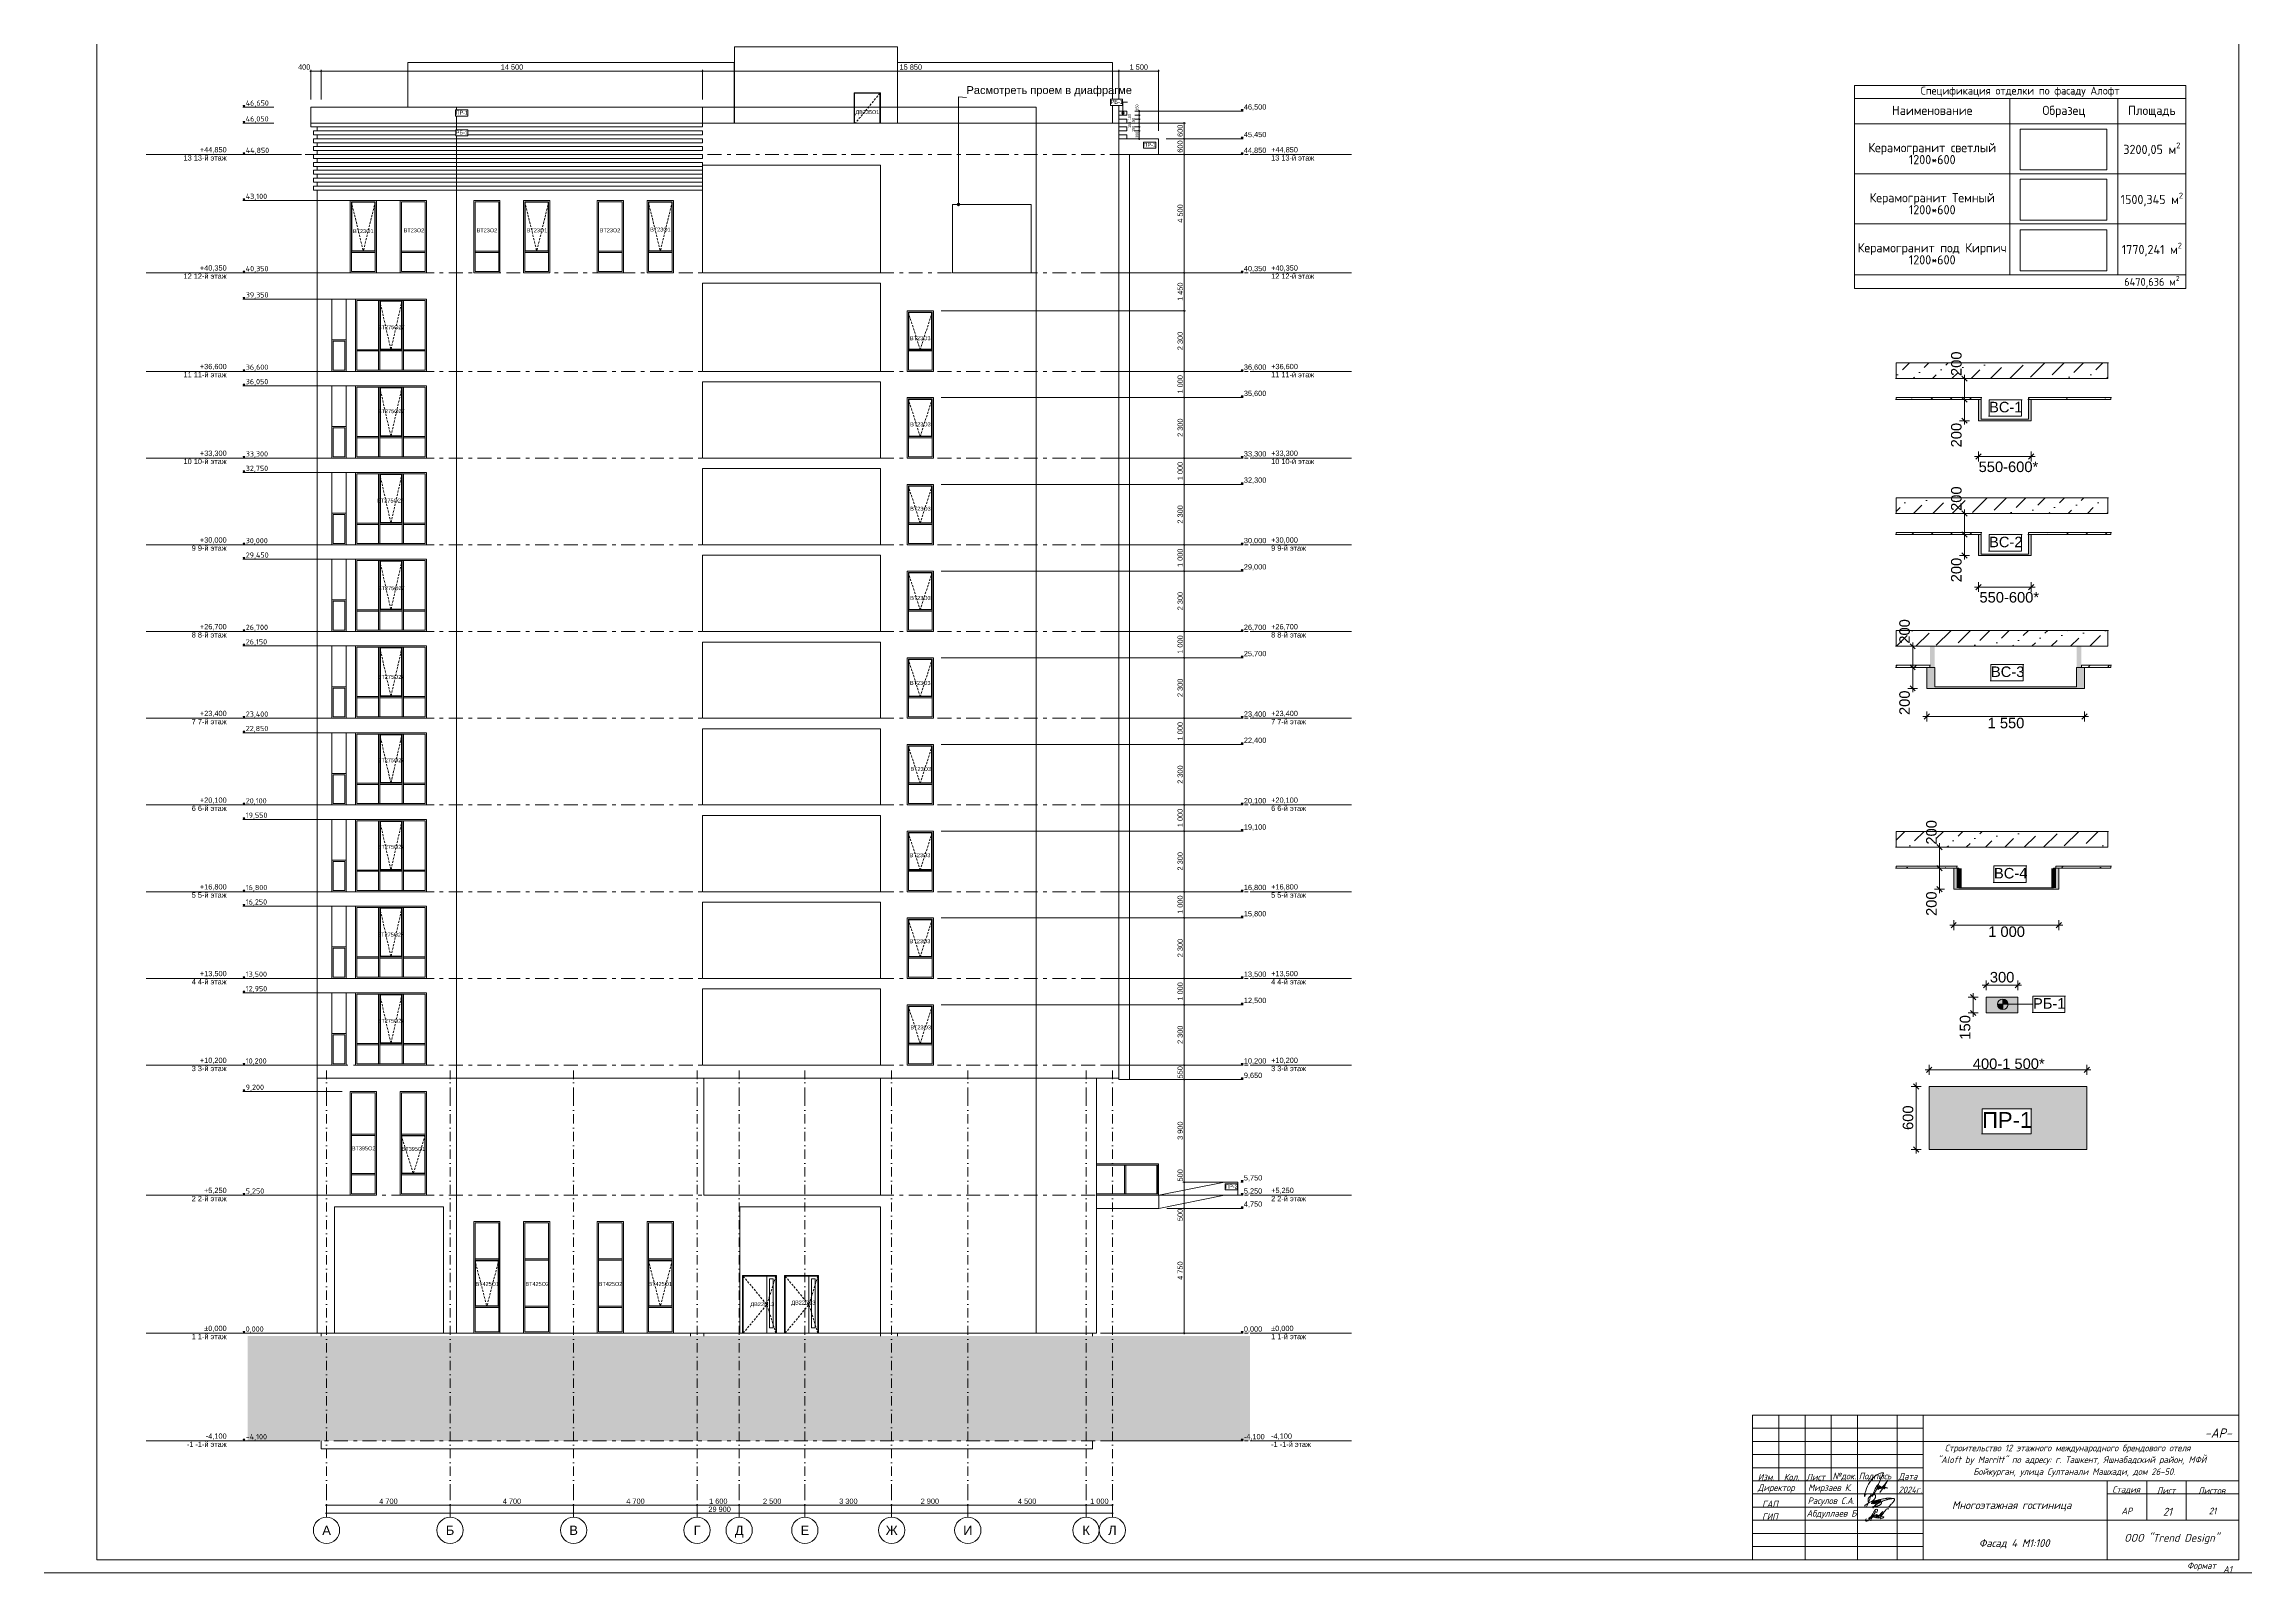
# Model space of a CAD drawing. Header units: millimetres. Extents: x 1499747 to 4341325, y -28481 to 441852.
# Drawn here: x 2866203 to 2950203, y -26902 to 31267 of the extents above; entities that cross this region are included whole.
import ezdxf
from ezdxf.xclip import XClip

# ---------------------------------------------------------------- set-up
doc = ezdxf.new("R2010")
doc.units = ezdxf.units.MM
doc.header["$MEASUREMENT"] = 0
doc.header["$XCLIPFRAME"] = 0
doc.set_wipeout_variables(frame=1)
for name, pattern in [('Wipeout_Contour', [1000, 0, -1000]), ('Штрих-Штриховая', [1093.611073, 529.166651, -211.666656, 141.111112, -211.666656]), ('Штрихпунктирная', [670.277762, 352.777767, -176.388884, 0, -141.111112])]:
    doc.linetypes.add(name, pattern=pattern)
for name, color, linetype, lineweight in [('4  Фасад_28_0_Ном._пера__1_Ном._пера__7', 7, 'Continuous', 18), ('4  Фасад_28_0_Ном._пера__20_Ном._пера__1', 1, 'Continuous', 18), ('4  Фасад_28_0_Ном._пера__45_Ном._пера__161', 161, 'Continuous', 18), ('4  Фасад_28_0_Ном._пера__63_Ном._пера__21', 21, 'Continuous', 18), ('4  Фасад_28_0_Ном._пера__7_Ном._пера__7', 7, 'Continuous', 18), ('4  Фасад_28_2D - Общий_Ном._пера__19_Ном._пера__255', 255, 'Continuous', 18), ('4  Фасад_28_2D - Общий_Ном._пера__1_Ном._пера__7', 7, 'Continuous', 18), ('4  Фасад_28_2D - Общий_Ном._пера__20_Ном._пера__1', 1, 'Continuous', 18), ('4  Фасад_28_2D - Общий_Ном._пера__7', 7, 'Continuous', 18), ('4  Фасад_28_Аннотация - Выносная Надпись_Ном._пера__1_Ном._пера__7', 7, 'Continuous', 18), ('4  Фасад_28_Аннотация - Текст_Ном._пера__1_Ном._пера__7', 7, 'Continuous', 18), ('4  Фасад_28_Витраж где быссейн_Ном._пера__1_Ном._пера__7', 7, 'Continuous', 18), ('4  Фасад_28_Витражные окна_Ном._пера__1_Ном._пера__7', 7, 'Continuous', 18), ('4  Фасад_28_Витражные окна_Ном._пера__20_Ном._пера__1', 1, 'Continuous', 18), ('4  Фасад_28_Витражные окна_Ном._пера__74_Ном._пера__255', 255, 'Continuous', 18), ('4  Фасад_28_Витражные окна_Ном._пера__92_Ном._пера__233', 233, 'Continuous', 18), ('4  Фасад_28_Выступы_Ном._пера__1_Ном._пера__7', 7, 'Continuous', 18), ('4  Фасад_28_Двери Archicad_Ном._пера__1_Ном._пера__7', 7, 'Continuous', 18), ('4  Фасад_28_Двери Archicad_Ном._пера__3_Ном._пера__30', 30, 'Continuous', 18), ('4  Фасад_28_Карниз над входом_Ном._пера__1_Ном._пера__7', 7, 'Continuous', 18), ('4  Фасад_28_Конструктив - Балки_Ном._пера__10_Ном._пера__134', 134, 'Continuous', 18), ('4  Фасад_28_Конструктив - Колонны_Ном._пера__1_Ном._пера__7', 7, 'Continuous', 18), ('4  Фасад_28_Конструктив - Колонны_Ном._пера__41_Ном._пера__7', 7, 'Continuous', 18), ('4  Фасад_28_Конструктив - Колонны_Ном._пера__8_Ном._пера__12', 12, 'Continuous', 18), ('4  Фасад_28_Конструктив - Перекрытия_Ном._пера__1_Ном._пера__7', 7, 'Continuous', 18), ('4  Фасад_28_Конструктив - Перекрытия_Ном._пера__89_Ном._пера__111', 111, 'Continuous', 18), ('4  Фасад_28_Конструктив - Стены Ненесущие Газоблок_Ном._пера__1_Ном._пера__7', 7, 'Continuous', 18), ('4  Фасад_28_Конструктив - Стены Ненесущие Газоблок_Ном._пера__87_Ном._пера__251', 250, 'Continuous', 18), ('4  Фасад_28_Конструктив - Стены Ненесущие ГКЛ перегородки_Ном._пера__169_Ном._пера__83', 83, 'Continuous', 18), ('4  Фасад_28_Конструктив - Стены Ненесущие ГКЛ перегородки_Ном._пера__1_Ном._пера__7', 7, 'Continuous', 18), ('4  Фасад_28_Конструктив - Стены Ненесущие ГКЛ перегородки_Ном._пера__7', 7, 'Continuous', 18), ('4  Фасад_28_Конструктив - Стены Несущие_Ном._пера__1_Ном._пера__7', 7, 'Continuous', 18), ('4  Фасад_28_Местность - Рельеф_Ном._пера__7', 7, 'Continuous', 18), ('4  Фасад_28_Окна Archicad_Ном._пера__87_Ном._пера__251', 250, 'Continuous', 18), ('4  Фасад_28_Отделка керамика_Ном._пера__19_Ном._пера__255', 255, 'Continuous', 18), ('4  Фасад_28_Отделка керамика_Ном._пера__1_Ном._пера__7', 7, 'Continuous', 18), ('4  Фасад_28_Отделка керамика_Ном._пера__62_Ном._пера__253', 252, 'Continuous', 18), ('4  Фасад_28_Парапет_Ном._пера__20_Ном._пера__1', 1, 'Continuous', 18), ('4  Фасад_28_Размер - Общий_Ном._пера__1_Ном._пера__7', 7, 'Continuous', 18), ('4  Фасад_28_Ребра Навес_Ном._пера__1_Ном._пера__7', 7, 'Continuous', 18), ('4  Фасад_28_Сетка кладки_Ном._пера__20_Ном._пера__1', 1, 'Continuous', 18), ('4  Фасад_28_Элемент Модели - Оси_Ном._пера__2_Ном._пера__8', 8, 'Continuous', 18)]:
    doc.layers.add(name, color=color, linetype=linetype, lineweight=lineweight)
for name, color, linetype in [('4  Фасад_28_2D - Общий', 7, 'Continuous'), ('4  Фасад_28_2D - Общий_Ном._пера__20', 7, 'Continuous'), ('4  Фасад_28_Конструктив - Стены Ненесущие ГКЛ перегородки', 7, 'Continuous'), ('Чертеж и Рисунок', 7, 'Continuous')]:
    doc.layers.add(name, color=color, linetype=linetype)
doc.styles.add('СГЕНЕРИР_СТИЛЬ_1', font='')
doc.styles.add('СГЕНЕРИР_СТИЛЬ_2', font='arial.ttf')
doc.styles.add('СГЕНЕРИР_СТИЛЬ_6', font='')
doc.styles.get('СГЕНЕРИР_СТИЛЬ_1').set_extended_font_data('GOST Common', italic=True)
doc.styles.get('СГЕНЕРИР_СТИЛЬ_6').set_extended_font_data('GOST Common')
pattern_1 = [(45, (2006362.9, 137727.9), (-735.391, 735.391), [780, -260, 0, -260]), (45, (2006454.9, 138555.2), (-735.391, 735.391), [780, -260, 0, -260])]

# ---------------------------------------------------------------- blocks, each defined once
blk = doc.blocks.new('Чертеж_8_28', base_point=(1788944, 9891))
at = {"layer": '4  Фасад_28_2D - Общий_Ном._пера__20_Ном._пера__1', "linetype": 'Continuous'}
for points in [[(1834523, 22406), (1834323, 22406), (1834338, 22330), (1834382, 22265), (1834446, 22221), (1834523, 22206)], [(1834523, 22406), (1834723, 22406), (1834708, 22483), (1834664, 22547), (1834600, 22591), (1834523, 22606)]]:
    blk.add_hatch(color=256, dxfattribs=at).paths.add_polyline_path(points)
at = {"layer": '4  Фасад_28_Конструктив - Колонны_Ном._пера__1_Ном._пера__7', "linetype": 'Continuous'}
for points in [[(1833890, 22076), (1835090, 22076), (1835090, 22676), (1833890, 22676)], [(1831725, 16883), (1837725, 16883), (1837725, 19283), (1831725, 19283)]]:
    blk.add_hatch(color=256, dxfattribs=at).paths.add_polyline_path(points)
at = {"layer": '4  Фасад_28_Местность - Рельеф_Ном._пера__7', "linetype": 'Continuous'}
blk.add_hatch(color=256, dxfattribs=at).paths.add_polyline_path([(1767744, 5791), (1805886, 5791), (1805886, 9783), (1767744, 9783)])
at = {"layer": '4  Фасад_28_Размер - Общий_Ном._пера__1_Ном._пера__7', "linetype": 'Continuous'}
for points in [[(1767603, 56541), (1767639, 56604), (1767567, 56604)], [(1805580, 56391), (1805616, 56454), (1805544, 56454)], [(1767603, 55941), (1767639, 56004), (1767567, 56004)], [(1767603, 54741), (1767639, 54804), (1767567, 54804)], [(1805580, 55341), (1805616, 55404), (1805544, 55404)], [(1805580, 54741), (1805616, 54804), (1805544, 54804)], [(1767603, 52991), (1767639, 53054), (1767567, 53054)], [(1767603, 50241), (1767639, 50304), (1767567, 50304)], [(1805580, 50241), (1805616, 50304), (1805544, 50304)], [(1767603, 49241), (1767639, 49304), (1767567, 49304)], [(1767603, 46491), (1767639, 46554), (1767567, 46554)], [(1805580, 46491), (1805616, 46554), (1805544, 46554)], [(1767603, 45941), (1767639, 46004), (1767567, 46004)], [(1805580, 45491), (1805616, 45554), (1805544, 45554)], [(1767603, 43191), (1767639, 43254), (1767567, 43254)], [(1805580, 43191), (1805616, 43254), (1805544, 43254)], [(1767603, 42641), (1767639, 42704), (1767567, 42704)], [(1805580, 42191), (1805616, 42254), (1805544, 42254)], [(1767603, 39891), (1767639, 39954), (1767567, 39954)], [(1805580, 39891), (1805616, 39954), (1805544, 39954)], [(1767603, 39341), (1767639, 39404), (1767567, 39404)], [(1805580, 38891), (1805616, 38954), (1805544, 38954)], [(1767603, 36591), (1767639, 36654), (1767567, 36654)], [(1805580, 36591), (1805616, 36654), (1805544, 36654)], [(1767603, 36041), (1767639, 36104), (1767567, 36104)], [(1805580, 35591), (1805616, 35654), (1805544, 35654)], [(1767603, 33291), (1767639, 33354), (1767567, 33354)], [(1767603, 32741), (1767639, 32804), (1767567, 32804)], [(1805580, 33291), (1805616, 33354), (1805544, 33354)], [(1805580, 32291), (1805616, 32354), (1805544, 32354)], [(1767603, 29991), (1767639, 30054), (1767567, 30054)], [(1767603, 29441), (1767639, 29504), (1767567, 29504)], [(1805580, 29991), (1805616, 30054), (1805544, 30054)], [(1805580, 28991), (1805616, 29054), (1805544, 29054)], [(1767603, 26691), (1767639, 26754), (1767567, 26754)], [(1767603, 26141), (1767639, 26204), (1767567, 26204)], [(1805580, 26691), (1805616, 26754), (1805544, 26754)], [(1805580, 25691), (1805616, 25754), (1805544, 25754)], [(1767603, 23391), (1767639, 23454), (1767567, 23454)], [(1767603, 22841), (1767639, 22904), (1767567, 22904)], [(1805580, 23391), (1805616, 23454), (1805544, 23454)], [(1805580, 22391), (1805616, 22454), (1805544, 22454)], [(1767603, 20091), (1767639, 20154), (1767567, 20154)], [(1805580, 20091), (1805616, 20154), (1805544, 20154)], [(1805580, 19541), (1805616, 19604), (1805544, 19604)], [(1767603, 19091), (1767639, 19154), (1767567, 19154)], [(1767603, 15141), (1767639, 15204), (1767567, 15204)], [(1805580, 15641), (1805616, 15704), (1805544, 15704)], [(1805580, 15141), (1805616, 15204), (1805544, 15204)], [(1805580, 14641), (1805616, 14704), (1805544, 14704)], [(1767603, 9891), (1767639, 9954), (1767567, 9954)], [(1805580, 9891), (1805616, 9954), (1805544, 9954)], [(1767603, 5791), (1767639, 5854), (1767567, 5854)], [(1805580, 5791), (1805616, 5854), (1805544, 5854)]]:
    blk.add_hatch(color=256, dxfattribs=at).paths.add_polyline_path(points)
at = {"layer": '4  Фасад_28_0_Ном._пера__1_Ном._пера__7', "linetype": 'Continuous'}
for p, q in [((1763882, 54741), (1766944, 54741)), ((1767344, 54741), (1766944, 54741)), ((1767344, 54741), (1767544, 54741)), ((1767644, 54741), (1767544, 54741)), ((1767744, 54741), (1767644, 54741)), ((1805886, 54741), (1805986, 54741)), ((1805986, 54741), (1806086, 54741)), ((1806286, 54741), (1806086, 54741)), ((1806286, 54741), (1806686, 54741)), ((1809748, 54741), (1806686, 54741)), ((1763882, 50241), (1766944, 50241)), ((1767344, 50241), (1766944, 50241)), ((1767344, 50241), (1767544, 50241)), ((1767644, 50241), (1767544, 50241)), ((1767744, 50241), (1767644, 50241)), ((1805886, 50241), (1805986, 50241)), ((1805986, 50241), (1806086, 50241)), ((1806286, 50241), (1806086, 50241)), ((1806286, 50241), (1806686, 50241)), ((1809748, 50241), (1806686, 50241)), ((1763882, 46491), (1766944, 46491)), ((1767344, 46491), (1766944, 46491)), ((1767344, 46491), (1767544, 46491)), ((1767644, 46491), (1767544, 46491)), ((1767744, 46491), (1767644, 46491)), ((1805886, 46491), (1805986, 46491)), ((1805986, 46491), (1806086, 46491)), ((1806286, 46491), (1806086, 46491)), ((1806286, 46491), (1806686, 46491)), ((1809748, 46491), (1806686, 46491)), ((1763882, 43191), (1766944, 43191)), ((1767344, 43191), (1766944, 43191)), ((1767344, 43191), (1767544, 43191)), ((1767644, 43191), (1767544, 43191)), ((1767744, 43191), (1767644, 43191)), ((1805886, 43191), (1805986, 43191)), ((1805986, 43191), (1806086, 43191)), ((1806286, 43191), (1806086, 43191)), ((1806286, 43191), (1806686, 43191)), ((1809748, 43191), (1806686, 43191)), ((1763882, 39891), (1766944, 39891)), ((1767344, 39891), (1766944, 39891)), ((1767344, 39891), (1767544, 39891)), ((1767644, 39891), (1767544, 39891)), ((1767744, 39891), (1767644, 39891)), ((1805886, 39891), (1805986, 39891)), ((1805986, 39891), (1806086, 39891)), ((1806286, 39891), (1806086, 39891)), ((1806286, 39891), (1806686, 39891)), ((1809748, 39891), (1806686, 39891)), ((1763882, 36591), (1766944, 36591)), ((1767344, 36591), (1766944, 36591)), ((1767344, 36591), (1767544, 36591)), ((1767644, 36591), (1767544, 36591)), ((1767744, 36591), (1767644, 36591)), ((1805886, 36591), (1805986, 36591)), ((1805986, 36591), (1806086, 36591)), ((1806286, 36591), (1806086, 36591)), ((1806286, 36591), (1806686, 36591)), ((1809748, 36591), (1806686, 36591)), ((1763882, 33291), (1766944, 33291)), ((1767344, 33291), (1766944, 33291)), ((1767344, 33291), (1767544, 33291)), ((1767644, 33291), (1767544, 33291)), ((1767744, 33291), (1767644, 33291)), ((1805886, 33291), (1805986, 33291)), ((1805986, 33291), (1806086, 33291)), ((1806286, 33291), (1806086, 33291)), ((1806286, 33291), (1806686, 33291)), ((1809748, 33291), (1806686, 33291)), ((1763882, 29991), (1766944, 29991)), ((1767344, 29991), (1766944, 29991)), ((1767344, 29991), (1767544, 29991)), ((1767644, 29991), (1767544, 29991)), ((1767744, 29991), (1767644, 29991)), ((1805886, 29991), (1805986, 29991)), ((1805986, 29991), (1806086, 29991)), ((1806286, 29991), (1806086, 29991)), ((1806286, 29991), (1806686, 29991)), ((1809748, 29991), (1806686, 29991)), ((1763882, 26691), (1766944, 26691)), ((1767344, 26691), (1766944, 26691)), ((1767344, 26691), (1767544, 26691)), ((1767644, 26691), (1767544, 26691)), ((1767744, 26691), (1767644, 26691)), ((1805886, 26691), (1805986, 26691)), ((1805986, 26691), (1806086, 26691)), ((1806286, 26691), (1806086, 26691)), ((1806286, 26691), (1806686, 26691)), ((1809748, 26691), (1806686, 26691)), ((1763882, 23391), (1766944, 23391)), ((1767344, 23391), (1766944, 23391)), ((1767344, 23391), (1767544, 23391)), ((1767644, 23391), (1767544, 23391)), ((1767744, 23391), (1767644, 23391)), ((1805886, 23391), (1805986, 23391)), ((1805986, 23391), (1806086, 23391)), ((1806286, 23391), (1806086, 23391)), ((1806286, 23391), (1806686, 23391)), ((1809748, 23391), (1806686, 23391)), ((1763882, 20091), (1766944, 20091)), ((1767344, 20091), (1766944, 20091)), ((1767344, 20091), (1767544, 20091)), ((1767644, 20091), (1767544, 20091)), ((1767744, 20091), (1767644, 20091)), ((1805886, 20091), (1805986, 20091)), ((1805986, 20091), (1806086, 20091)), ((1806286, 20091), (1806086, 20091)), ((1806286, 20091), (1806686, 20091)), ((1809748, 20091), (1806686, 20091)), ((1763882, 15141), (1766944, 15141)), ((1767344, 15141), (1766944, 15141)), ((1767344, 15141), (1767544, 15141)), ((1767644, 15141), (1767544, 15141)), ((1767744, 15141), (1767644, 15141)), ((1805886, 15141), (1805986, 15141)), ((1805986, 15141), (1806086, 15141)), ((1806286, 15141), (1806086, 15141)), ((1806286, 15141), (1806686, 15141)), ((1809748, 15141), (1806686, 15141)), ((1763882, 9891), (1766944, 9891)), ((1767344, 9891), (1766944, 9891)), ((1767344, 9891), (1767544, 9891)), ((1767644, 9891), (1767544, 9891)), ((1767744, 9891), (1767644, 9891)), ((1805886, 9891), (1805986, 9891)), ((1805986, 9891), (1806086, 9891)), ((1806286, 9891), (1806086, 9891)), ((1806286, 9891), (1806686, 9891)), ((1809748, 9891), (1806686, 9891)), ((1763882, 5791), (1766944, 5791)), ((1767344, 5791), (1766944, 5791)), ((1767344, 5791), (1767544, 5791)), ((1767644, 5791), (1767544, 5791)), ((1767744, 5791), (1767644, 5791)), ((1805886, 5791), (1805986, 5791)), ((1805986, 5791), (1806086, 5791)), ((1806286, 5791), (1806086, 5791)), ((1806286, 5791), (1806686, 5791)), ((1809748, 5791), (1806686, 5791))]:
    blk.add_line(p, q, dxfattribs=at)
at = {"layer": '4  Фасад_28_0_Ном._пера__20_Ном._пера__1', "linetype": 'Штрих-Штриховая'}
for p, q in [((1767744, 50241), (1805886, 50241)), ((1767744, 46491), (1805886, 46491)), ((1767744, 43191), (1805886, 43191)), ((1767744, 39891), (1805886, 39891)), ((1767744, 36591), (1805886, 36591)), ((1767744, 33291), (1805886, 33291)), ((1767744, 29991), (1805886, 29991)), ((1767744, 26691), (1805886, 26691)), ((1767744, 23391), (1805886, 23391)), ((1767744, 20091), (1805886, 20091)), ((1767744, 9891), (1805886, 9891)), ((1767744, 5791), (1805886, 5791))]:
    blk.add_line(p, q, dxfattribs=at)
at = {"layer": '4  Фасад_28_0_Ном._пера__45_Ном._пера__161', "linetype": 'Continuous'}
for p, q in [((1829398, 3553), (1829397, 3549)), ((1829397, 3549), (1829397, 3546)), ((1829397, 3546), (1829397, 3543)), ((1829397, 3543), (1829397, 3540)), ((1829397, 3540), (1829397, 3538)), ((1829397, 3538), (1829397, 3535)), ((1829397, 3535), (1829397, 3532)), ((1829397, 3532), (1829397, 3530)), ((1829397, 3530), (1829397, 3526)), ((1829397, 3526), (1829398, 3523)), ((1829399, 3561), (1829398, 3556)), ((1829398, 3556), (1829398, 3553)), ((1829398, 3523), (1829398, 3519)), ((1829398, 3519), (1829399, 3515)), ((1829400, 3569), (1829399, 3565)), ((1829399, 3565), (1829399, 3561)), ((1829399, 3515), (1829400, 3511)), ((1829401, 3574), (1829400, 3569)), ((1829400, 3511), (1829401, 3507)), ((1829402, 3579), (1829401, 3574)), ((1829401, 3507), (1829402, 3502)), ((1829403, 3583), (1829402, 3579)), ((1829402, 3502), (1829403, 3498)), ((1829404, 3588), (1829403, 3583)), ((1829403, 3498), (1829405, 3493)), ((1829406, 3593), (1829404, 3588)), ((1829405, 3493), (1829406, 3489)), ((1829408, 3598), (1829406, 3593)), ((1829406, 3489), (1829408, 3484)), ((1829410, 3602), (1829408, 3598)), ((1829408, 3484), (1829410, 3480)), ((1829411, 3607), (1829410, 3602)), ((1829410, 3480), (1829412, 3475)), ((1829414, 3611), (1829411, 3607)), ((1829412, 3475), (1829414, 3471)), ((1829416, 3616), (1829414, 3611)), ((1829414, 3471), (1829416, 3467)), ((1829418, 3620), (1829416, 3616)), ((1829416, 3467), (1829419, 3462)), ((1829420, 3624), (1829418, 3620)), ((1829419, 3462), (1829422, 3458)), ((1829423, 3628), (1829420, 3624)), ((1829422, 3458), (1829424, 3454)), ((1829425, 3632), (1829423, 3628)), ((1829424, 3454), (1829427, 3449)), ((1829428, 3635), (1829425, 3632)), ((1829427, 3449), (1829430, 3445)), ((1829430, 3639), (1829428, 3635)), ((1829433, 3643), (1829430, 3639)), ((1829430, 3445), (1829434, 3441)), ((1829436, 3646), (1829433, 3643)), ((1829434, 3441), (1829434, 3440)), ((1829439, 3650), (1829436, 3646)), ((1829443, 3654), (1829439, 3650)), ((1829446, 3657), (1829443, 3654)), ((1829450, 3661), (1829446, 3657)), ((1829454, 3665), (1829450, 3661)), ((1829458, 3669), (1829454, 3665)), ((1829463, 3673), (1829458, 3669)), ((1829467, 3676), (1829463, 3673)), ((1829472, 3680), (1829467, 3676)), ((1829477, 3684), (1829472, 3680)), ((1829482, 3688), (1829477, 3684)), ((1829487, 3691), (1829482, 3688)), ((1829492, 3695), (1829487, 3691)), ((1829497, 3698), (1829492, 3695)), ((1829503, 3702), (1829497, 3698)), ((1829508, 3705), (1829503, 3702)), ((1829507, 3471), (1829509, 3472)), ((1829507, 3470), (1829507, 3471)), ((1829508, 3470), (1829507, 3470)), ((1829513, 3708), (1829508, 3705)), ((1829510, 3470), (1829508, 3470)), ((1829509, 3472), (1829512, 3474)), ((1829512, 3471), (1829510, 3470)), ((1829512, 3474), (1829515, 3476)), ((1829516, 3472), (1829512, 3471)), ((1829518, 3712), (1829513, 3708)), ((1829515, 3476), (1829520, 3479)), ((1829520, 3473), (1829516, 3472)), ((1829523, 3715), (1829518, 3712)), ((1829520, 3479), (1829526, 3483)), ((1829525, 3474), (1829520, 3473)), ((1829528, 3718), (1829523, 3715)), ((1829530, 3476), (1829525, 3474)), ((1829526, 3483), (1829531, 3486)), ((1829533, 3721), (1829528, 3718)), ((1829537, 3478), (1829530, 3476)), ((1829531, 3486), (1829538, 3490)), ((1829538, 3724), (1829533, 3721)), ((1829544, 3480), (1829537, 3478)), ((1829543, 3727), (1829538, 3724)), ((1829538, 3490), (1829544, 3494)), ((1829548, 3730), (1829543, 3727)), ((1829544, 3494), (1829551, 3498)), ((1829553, 3482), (1829544, 3480)), ((1829553, 3733), (1829548, 3730)), ((1829551, 3498), (1829557, 3502)), ((1829557, 3735), (1829553, 3733)), ((1829563, 3485), (1829553, 3482)), ((1829562, 3738), (1829557, 3735)), ((1829557, 3502), (1829563, 3506)), ((1829567, 3740), (1829562, 3738)), ((1829563, 3506), (1829569, 3511)), ((1829575, 3489), (1829563, 3485)), ((1829571, 3742), (1829567, 3740)), ((1829569, 3511), (1829575, 3515)), ((1829576, 3744), (1829571, 3742)), ((1829575, 3515), (1829581, 3519)), ((1829590, 3493), (1829575, 3489)), ((1829581, 3745), (1829576, 3744)), ((1829585, 3747), (1829581, 3745)), ((1829581, 3519), (1829586, 3524)), ((1829590, 3748), (1829585, 3747)), ((1829586, 3524), (1829591, 3528)), ((1829595, 3749), (1829590, 3748)), ((1829607, 3498), (1829590, 3493)), ((1829591, 3528), (1829596, 3533)), ((1829599, 3750), (1829595, 3749)), ((1829596, 3533), (1829601, 3537)), ((1829604, 3751), (1829599, 3750)), ((1829601, 3537), (1829606, 3542)), ((1829608, 3751), (1829604, 3751)), ((1829606, 3542), (1829611, 3546)), ((1829626, 3504), (1829607, 3498)), ((1829613, 3751), (1829608, 3751)), ((1829611, 3546), (1829615, 3551)), ((1829617, 3751), (1829613, 3751)), ((1829615, 3551), (1829620, 3555)), ((1829621, 3751), (1829617, 3751)), ((1829620, 3555), (1829624, 3560)), ((1829626, 3751), (1829621, 3751)), ((1829624, 3560), (1829628, 3565)), ((1829630, 3750), (1829626, 3751)), ((1829648, 3510), (1829626, 3504)), ((1829628, 3565), (1829632, 3570)), ((1829634, 3749), (1829630, 3750)), ((1829632, 3570), (1829636, 3574)), ((1829638, 3748), (1829634, 3749)), ((1829636, 3574), (1829640, 3579)), ((1829642, 3747), (1829638, 3748)), ((1829640, 3579), (1829644, 3584)), ((1829646, 3746), (1829642, 3747)), ((1829644, 3584), (1829648, 3589)), ((1829649, 3744), (1829646, 3746)), ((1829648, 3589), (1829652, 3594)), ((1829672, 3517), (1829648, 3510)), ((1829653, 3742), (1829649, 3744)), ((1829652, 3594), (1829655, 3599)), ((1829656, 3740), (1829653, 3742)), ((1829655, 3599), (1829659, 3605)), ((1829659, 3738), (1829656, 3740)), ((1829663, 3736), (1829659, 3738)), ((1829659, 3605), (1829662, 3610)), ((1829662, 3610), (1829665, 3615)), ((1829666, 3734), (1829663, 3736)), ((1829665, 3615), (1829668, 3621)), ((1829668, 3731), (1829666, 3734)), ((1829671, 3728), (1829668, 3731)), ((1829668, 3621), (1829671, 3626)), ((1829673, 3726), (1829671, 3728)), ((1829671, 3626), (1829673, 3632)), ((1829698, 3524), (1829672, 3517)), ((1829676, 3723), (1829673, 3726)), ((1829673, 3632), (1829676, 3637)), ((1829678, 3720), (1829676, 3723)), ((1829676, 3637), (1829678, 3643)), ((1829679, 3716), (1829678, 3720)), ((1829678, 3643), (1829680, 3648)), ((1829681, 3713), (1829679, 3716)), ((1829680, 3648), (1829681, 3654)), ((1829682, 3710), (1829681, 3713)), ((1829681, 3654), (1829682, 3659)), ((1829683, 3706), (1829682, 3710)), ((1829682, 3659), (1829684, 3664)), ((1829684, 3703), (1829683, 3706)), ((1829685, 3699), (1829684, 3703)), ((1829684, 3669), (1829685, 3673)), ((1829684, 3664), (1829684, 3669)), ((1829685, 3695), (1829685, 3699)), ((1829685, 3691), (1829685, 3695)), ((1829686, 3687), (1829685, 3691)), ((1829685, 3678), (1829686, 3682)), ((1829685, 3673), (1829685, 3678)), ((1829686, 3682), (1829686, 3687)), ((1829725, 3531), (1829698, 3524)), ((1829754, 3539), (1829725, 3531)), ((1829784, 3546), (1829754, 3539)), ((1829814, 3553), (1829784, 3546)), ((1829844, 3560), (1829814, 3553)), ((1829875, 3567), (1829844, 3560)), ((1829905, 3573), (1829875, 3567)), ((1829935, 3579), (1829905, 3573)), ((1829964, 3584), (1829935, 3579)), ((1829993, 3589), (1829964, 3584)), ((1830020, 3594), (1829993, 3589)), ((1830046, 3599), (1830020, 3594)), ((1830070, 3603), (1830046, 3599)), ((1830093, 3606), (1830070, 3603)), ((1830117, 3610), (1830093, 3606)), ((1830143, 3612), (1830117, 3610)), ((1830170, 3615), (1830143, 3612)), ((1830201, 3616), (1830170, 3615)), ((1830237, 3618), (1830201, 3616))]:
    blk.add_line(p, q, dxfattribs=at)
at = {"layer": '4  Фасад_28_0_Ном._пера__45_Ном._пера__161', "linetype": 'Continuous', "flags": 128}
for points in [[(1829320, 3754), (1829303, 3738), (1829278, 3689), (1829273, 3683), (1829268, 3684), (1829266, 3699), (1829268, 3740), (1829280, 3789), (1829310, 3887), (1829337, 3976), (1829375, 4066), (1829414, 4144), (1829461, 4222), (1829502, 4279), (1829541, 4330), (1829581, 4376), (1829621, 4416), (1829652, 4447), (1829690, 4476), (1829728, 4498), (1829763, 4520), (1829802, 4539), (1829837, 4552), (1829876, 4565), (1829914, 4574), (1829940, 4580), (1829956, 4582), (1829973, 4582), (1829979, 4577), (1829982, 4569), (1829977, 4549), (1829952, 4494), (1829909, 4406), (1829854, 4284), (1829798, 4141), (1829752, 4029), (1829707, 3920), (1829686, 3882), (1829657, 3833), (1829619, 3776), (1829594, 3739), (1829568, 3705), (1829541, 3671), (1829548, 3706), (1829577, 3765), (1829628, 3869), (1829672, 3970), (1829701, 4028), (1829720, 4057), (1829745, 4090), (1829772, 4120), (1829790, 4135), (1829797, 4137), (1829799, 4130), (1829759, 4006), (1829729, 3942), (1829725, 3938), (1829720, 3938), (1829718, 3942), (1829718, 3945), (1829756, 4000), (1829741, 3968), (1829768, 4004), (1829789, 4031), (1829804, 4050), (1829819, 4068), (1829830, 4079), (1829835, 4084), (1829840, 4087), (1829843, 4085), (1829841, 4076), (1829835, 4064), (1829823, 4037), (1829797, 3978), (1829785, 3949), (1829786, 3947), (1829803, 3968), (1829831, 4007)], [(1829910, 4002), (1829975, 4067), (1830040, 4132), (1830149, 4300), (1829979, 4025), (1829939, 3960), (1829851, 3831), (1830043, 4108), (1829986, 3976), (1829986, 3985), (1830035, 4045)], [(1830182, 3280), (1830220, 3320), (1830252, 3354), (1830277, 3381), (1830298, 3403), (1830315, 3421), (1830328, 3436), (1830339, 3448), (1830348, 3459), (1830357, 3469), (1830364, 3478), (1830371, 3487), (1830378, 3495), (1830383, 3503), (1830388, 3511), (1830392, 3518), (1830396, 3525), (1830399, 3532), (1830402, 3539), (1830404, 3545), (1830405, 3552), (1830406, 3557), (1830406, 3563), (1830406, 3568), (1830405, 3573), (1830403, 3578), (1830401, 3582), (1830398, 3585), (1830395, 3589), (1830391, 3591), (1830387, 3594), (1830383, 3596), (1830378, 3597), (1830373, 3599), (1830367, 3599), (1830360, 3600), (1830353, 3600), (1830344, 3599), (1830334, 3599), (1830322, 3597), (1830308, 3595), (1830292, 3593), (1830275, 3590), (1830255, 3587), (1830235, 3583), (1830214, 3579), (1830192, 3575), (1830171, 3570), (1830149, 3565), (1830128, 3560), (1830107, 3554), (1830086, 3548), (1830066, 3542), (1830047, 3535), (1830027, 3529), (1830008, 3522), (1829990, 3515), (1829971, 3508), (1829953, 3501), (1829936, 3493), (1829918, 3486), (1829900, 3478), (1829882, 3469), (1829864, 3461), (1829846, 3452), (1829828, 3442), (1829809, 3433), (1829791, 3423), (1829773, 3413), (1829756, 3404), (1829740, 3395), (1829726, 3387), (1829713, 3380), (1829702, 3374), (1829693, 3368), (1829685, 3364), (1829678, 3359), (1829673, 3356), (1829669, 3353), (1829665, 3350), (1829662, 3347), (1829660, 3344), (1829658, 3342), (1829656, 3339), (1829654, 3337), (1829653, 3334), (1829652, 3332), (1829651, 3330), (1829650, 3329), (1829650, 3328), (1829649, 3327), (1829649, 3325), (1829649, 3324), (1829650, 3323), (1829650, 3322), (1829651, 3321), (1829652, 3319), (1829653, 3318), (1829654, 3317), (1829655, 3315), (1829657, 3314), (1829658, 3312), (1829660, 3311), (1829662, 3310), (1829665, 3309), (1829668, 3308), (1829671, 3307), (1829674, 3307), (1829679, 3306), (1829683, 3306), (1829689, 3305), (1829695, 3305), (1829701, 3305), (1829708, 3306), (1829715, 3306), (1829723, 3307), (1829731, 3308), (1829739, 3310), (1829747, 3312), (1829756, 3314), (1829764, 3316), (1829773, 3319), (1829781, 3322), (1829790, 3325), (1829798, 3329), (1829806, 3332), (1829813, 3336), (1829821, 3339), (1829828, 3343), (1829834, 3347), (1829841, 3351), (1829847, 3354), (1829852, 3358), (1829858, 3362), (1829863, 3366), (1829868, 3369), (1829872, 3373), (1829876, 3377), (1829880, 3381), (1829884, 3385), (1829887, 3388), (1829890, 3392), (1829893, 3396), (1829896, 3400), (1829898, 3403), (1829901, 3407), (1829903, 3411), (1829905, 3415), (1829906, 3419), (1829907, 3422), (1829908, 3426), (1829909, 3430), (1829910, 3433), (1829910, 3437), (1829910, 3440), (1829910, 3443), (1829911, 3447), (1829911, 3449), (1829911, 3452), (1829910, 3455), (1829910, 3457), (1829910, 3459), (1829910, 3461), (1829909, 3463), (1829908, 3465), (1829907, 3466), (1829905, 3468), (1829903, 3469), (1829901, 3470), (1829899, 3470), (1829896, 3471), (1829893, 3471), (1829889, 3472), (1829885, 3472), (1829881, 3472), (1829877, 3472), (1829873, 3471), (1829868, 3471), (1829862, 3470), (1829856, 3469), (1829850, 3468), (1829843, 3467), (1829836, 3465), (1829828, 3464), (1829820, 3462), (1829813, 3460), (1829805, 3458), (1829798, 3456), (1829791, 3454), (1829786, 3453), (1829781, 3451), (1829778, 3449), (1829775, 3448), (1829773, 3447), (1829772, 3446), (1829774, 3445), (1829775, 3445), (1829778, 3446), (1829781, 3447), (1829785, 3449), (1829790, 3451), (1829795, 3453), (1829800, 3456), (1829806, 3459), (1829813, 3463), (1829819, 3466), (1829826, 3470), (1829832, 3474), (1829839, 3478), (1829845, 3483), (1829851, 3487), (1829856, 3490), (1829861, 3494), (1829865, 3498), (1829868, 3501), (1829870, 3504), (1829872, 3506), (1829874, 3509), (1829875, 3511), (1829876, 3514), (1829876, 3516), (1829877, 3518), (1829877, 3521), (1829878, 3523), (1829878, 3525), (1829879, 3527), (1829879, 3529), (1829879, 3531), (1829879, 3533), (1829879, 3535), (1829878, 3536), (1829878, 3538), (1829877, 3539), (1829876, 3540), (1829875, 3541), (1829874, 3542), (1829873, 3543), (1829871, 3543), (1829869, 3544), (1829867, 3544), (1829864, 3544), (1829860, 3543), (1829856, 3543), (1829851, 3541), (1829845, 3540), (1829837, 3538), (1829830, 3536), (1829821, 3533), (1829812, 3530), (1829803, 3527), (1829794, 3524), (1829785, 3521), (1829776, 3517), (1829768, 3514), (1829760, 3510), (1829753, 3507), (1829746, 3504), (1829740, 3500), (1829734, 3496), (1829728, 3493), (1829722, 3489), (1829716, 3485), (1829711, 3481), (1829705, 3477), (1829700, 3473), (1829695, 3469), (1829690, 3465), (1829686, 3461), (1829681, 3456), (1829677, 3452), (1829673, 3448), (1829669, 3443), (1829666, 3439), (1829663, 3435), (1829660, 3432), (1829657, 3429), (1829655, 3426), (1829653, 3423), (1829651, 3421), (1829650, 3419), (1829649, 3418), (1829648, 3416), (1829648, 3415), (1829647, 3414), (1829647, 3413), (1829647, 3411), (1829648, 3409), (1829649, 3409), (1829650, 3408), (1829651, 3408), (1829653, 3408), (1829655, 3408), (1829657, 3408), (1829659, 3409), (1829662, 3410), (1829665, 3411), (1829668, 3413), (1829672, 3415), (1829676, 3418), (1829681, 3421), (1829685, 3425), (1829691, 3429), (1829696, 3434), (1829701, 3438), (1829706, 3442), (1829710, 3447), (1829714, 3451), (1829718, 3454), (1829721, 3457), (1829723, 3460), (1829725, 3463), (1829727, 3465), (1829728, 3467), (1829729, 3470), (1829730, 3472), (1829730, 3475), (1829731, 3478), (1829731, 3481), (1829731, 3483), (1829731, 3486), (1829731, 3488), (1829730, 3491), (1829729, 3493), (1829728, 3495), (1829726, 3496), (1829725, 3497), (1829722, 3498), (1829720, 3499), (1829717, 3499), (1829714, 3499), (1829710, 3498), (1829706, 3497), (1829701, 3496), (1829696, 3495), (1829691, 3493), (1829685, 3491), (1829679, 3489), (1829673, 3486), (1829667, 3484), (1829662, 3481), (1829656, 3478), (1829650, 3474), (1829644, 3471), (1829638, 3467), (1829632, 3463), (1829627, 3459), (1829621, 3454), (1829615, 3450), (1829609, 3445), (1829604, 3440), (1829598, 3435), (1829593, 3431), (1829589, 3426), (1829584, 3422), (1829581, 3418), (1829578, 3415), (1829576, 3412), (1829575, 3410), (1829574, 3408), (1829573, 3407), (1829574, 3405), (1829574, 3404), (1829576, 3404), (1829578, 3403), (1829580, 3403), (1829582, 3403), (1829586, 3403), (1829589, 3403), (1829593, 3404), (1829597, 3406), (1829602, 3408), (1829607, 3410), (1829612, 3414), (1829618, 3417), (1829624, 3421), (1829629, 3425), (1829635, 3430), (1829641, 3435), (1829646, 3440), (1829651, 3445), (1829656, 3450), (1829661, 3455), (1829665, 3461), (1829669, 3466), (1829673, 3470), (1829676, 3475), (1829678, 3479), (1829680, 3483), (1829681, 3486), (1829682, 3488), (1829681, 3491), (1829681, 3492), (1829679, 3493), (1829676, 3493), (1829673, 3493), (1829669, 3492), (1829664, 3491), (1829658, 3489), (1829652, 3486), (1829645, 3483), (1829638, 3480), (1829631, 3476), (1829623, 3473), (1829616, 3469), (1829608, 3465), (1829601, 3461), (1829594, 3457), (1829587, 3453), (1829580, 3450), (1829574, 3446), (1829569, 3443), (1829564, 3440), (1829560, 3438), (1829556, 3436), (1829553, 3433), (1829550, 3431), (1829547, 3430), (1829544, 3428), (1829542, 3426), (1829539, 3424), (1829537, 3422), (1829535, 3419), (1829532, 3416), (1829530, 3413), (1829529, 3408), (1829527, 3403), (1829525, 3396)], [(1829590, 3307), (1829587, 3300), (1829584, 3294), (1829582, 3288), (1829581, 3284), (1829579, 3280), (1829579, 3276), (1829578, 3273), (1829578, 3271), (1829578, 3268), (1829577, 3266), (1829577, 3264), (1829577, 3262), (1829577, 3260), (1829577, 3258), (1829577, 3257), (1829577, 3255), (1829578, 3254), (1829578, 3253), (1829578, 3252), (1829579, 3251), (1829580, 3250), (1829581, 3249), (1829581, 3248), (1829583, 3247), (1829584, 3247), (1829585, 3247), (1829587, 3246), (1829588, 3247), (1829590, 3247), (1829592, 3247), (1829594, 3248), (1829596, 3249), (1829598, 3251), (1829601, 3253), (1829603, 3255), (1829606, 3258), (1829610, 3261), (1829613, 3266), (1829617, 3270), (1829622, 3276), (1829627, 3283), (1829633, 3290), (1829639, 3299), (1829647, 3308), (1829655, 3319), (1829665, 3332), (1829676, 3346), (1829688, 3361), (1829701, 3378), (1829717, 3398), (1829734, 3419), (1829752, 3442), (1829773, 3467), (1829795, 3495), (1829819, 3526), (1829845, 3559)], [(1829878, 4070), (1829879, 4060), (1829859, 4027), (1829849, 4012), (1829837, 3991), (1829828, 3970), (1829830, 3967), (1829837, 3976), (1829848, 3991), (1829880, 4025), (1829854, 3980), (1829875, 4008), (1829895, 4020), (1829896, 4018), (1829875, 3992), (1829876, 3984), (1829883, 3982), (1829892, 3984), (1829910, 4002)], [(1830076, 4025), (1830068, 4031), (1830049, 4026), (1830036, 4016), (1830018, 3998), (1830005, 3987), (1830000, 3974), (1830005, 3968), (1830016, 3968), (1830022, 3972), (1830018, 3998), (1830039, 4003), (1830057, 4007), (1830075, 4011), (1830101, 4011), (1830126, 4007), (1830145, 3999)], [(1829339, 2823), (1829319, 2809), (1829305, 2794), (1829298, 2767), (1829307, 2748), (1829325, 2738), (1829351, 2733), (1829392, 2748), (1829431, 2792), (1829466, 2842), (1829518, 2919), (1829574, 3017), (1829617, 3093), (1829651, 3140), (1829686, 3177), (1829703, 3187), (1829730, 3191), (1829751, 3180), (1829758, 3159), (1829755, 3127), (1829748, 3105), (1829737, 3085), (1829730, 3076), (1829724, 3070)], [(1829420, 2840), (1829473, 2887), (1829534, 2915), (1829587, 2949), (1829560, 2941), (1829534, 2915), (1829515, 2888), (1829503, 2870), (1829503, 2858), (1829519, 2858), (1829574, 2892), (1829614, 2917), (1829656, 2948), (1829693, 2967), (1829731, 2985), (1829724, 2998), (1829682, 2961), (1829647, 2924), (1829633, 2899), (1829633, 2883), (1829633, 2877), (1829670, 2889), (1829693, 2904), (1829718, 2930), (1829749, 2950), (1829769, 2973), (1829770, 2983), (1829749, 2972), (1829724, 2948), (1829705, 2917), (1829697, 2891), (1829693, 2880), (1829693, 2872), (1829694, 2865), (1829702, 2865), (1829724, 2878), (1829809, 2948), (1829851, 2982), (1829886, 3025), (1829924, 3072), (1829954, 3109), (1829920, 3038), (1829856, 2954), (1829810, 2910), (1829780, 2876), (1829770, 2860), (1829770, 2852), (1829779, 2851), (1829807, 2865), (1829837, 2880), (1829871, 2889), (1829908, 2900), (1829945, 2905), (1829970, 2905), (1829986, 2902), (1829992, 2892), (1829988, 2877), (1829968, 2865), (1829951, 2856), (1829918, 2837), (1829877, 2826), (1829865, 2823), (1829857, 2823), (1829853, 2833), (1829855, 2853), (1829889, 2923), (1829934, 2984), (1829974, 3036), (1830014, 3089), (1830050, 3138), (1830076, 3166), (1830094, 3187), (1830116, 3203), (1830131, 3210), (1830140, 3214), (1830157, 3214), (1830175, 3214), (1830186, 3214)], [(1829698, 3114), (1829672, 3067), (1829630, 3008), (1829595, 2951), (1829569, 2912), (1829550, 2883), (1829520, 2833), (1829500, 2800), (1829500, 2770), (1829500, 2755)]]:
    blk.add_lwpolyline(points, dxfattribs=at)
at = {"layer": '4  Фасад_28_0_Ном._пера__45_Ном._пера__161', "linetype": 'Continuous'}
for centre, radius, start, end in [((1829712, 2871), 633, 108.85844, 133.71125), ((1828022, 4029), 1511, 330.26558, 349.63608), ((1829313, 3315), 41.2, 159.57556, 301.37102)]:
    blk.add_arc(centre, radius, start, end, dxfattribs=at)
at = {"layer": '4  Фасад_28_0_Ном._пера__63_Ном._пера__21', "linetype": 'Continuous'}
blk.add_line((1830278, 3619), (1830237, 3618), dxfattribs=at)
at = {"layer": '4  Фасад_28_0_Ном._пера__7_Ном._пера__7', "linetype": 'Continuous'}
for p, q in [((1826000, 6773), (1826000, 4273)), ((1827000, 6773), (1827000, 1272)), ((1828000, 6773), (1828000, 4273)), ((1829000, 6773), (1829000, 1272)), ((1830500, 6773), (1830500, 1272)), ((1831500, 6773), (1831500, 1272)), ((1831500, 6273), (1825000, 6273)), ((1825000, 5773), (1843500, 5773)), ((1831500, 5273), (1825000, 5273)), ((1831500, 4773), (1825000, 4773)), ((1843500, 4273), (1825000, 4273)), ((1838500, 4273), (1838500, 1272)), ((1840000, 4273), (1840000, 2773)), ((1841500, 4273), (1841500, 2773)), ((1831500, 3773), (1825000, 3773)), ((1843500, 3773), (1838500, 3773)), ((1831500, 3273), (1825000, 3273)), ((1843500, 2773), (1825000, 2773)), ((1831500, 2273), (1825000, 2273)), ((1831500, 1773), (1825000, 1773))]:
    blk.add_line(p, q, dxfattribs=at)
at = {"layer": '4  Фасад_28_0_Ном._пера__7_Ном._пера__7', "linetype": 'Continuous', "flags": 128}
for points in [[(1762000, 58942), (1762000, 1272), (1843500, 1272), (1843500, 58942)], [(1844000, 772), (1844000, 58942)], [(1760000, 772), (1844000, 772)]]:
    blk.add_lwpolyline(points, dxfattribs=at)
blk.add_lwpolyline([(1825000, 1272), (1825000, 6773), (1843500, 6773), (1843500, 1272)], close=True, dxfattribs=at)
at = {"layer": '4  Фасад_28_2D - Общий_Ном._пера__1_Ном._пера__7', "linetype": 'Continuous', "flags": 128}
for points in [[(1841490, 57367), (1828881, 57367), (1828881, 49647), (1841490, 49647)], [(1828881, 56878), (1841490, 56878), (1841490, 57367), (1828881, 57367)], [(1841490, 55915), (1828881, 55915), (1828881, 56878), (1841490, 56878)], [(1838903, 56878), (1834796, 56878), (1834796, 50158), (1838903, 50158)], [(1841490, 50158), (1838903, 50158), (1838903, 56878), (1841490, 56878)], [(1828881, 54009), (1841490, 54009), (1841490, 55915), (1828881, 55915)], [(1835188, 55709), (1838479, 55709), (1838479, 54153), (1835188, 54153)], [(1841490, 52103), (1828881, 52103), (1828881, 54009), (1841490, 54009)], [(1835188, 53803), (1838479, 53803), (1838479, 52247), (1835188, 52247)], [(1828881, 50158), (1841490, 50158), (1841490, 52103), (1828881, 52103)], [(1835188, 51877), (1838479, 51877), (1838479, 50322), (1835188, 50322)], [(1828881, 49647), (1841490, 49647), (1841490, 50158), (1828881, 50158)]]:
    blk.add_lwpolyline(points, close=True, dxfattribs=at)
at = {"layer": '4  Фасад_28_2D - Общий_Ном._пера__20_Ном._пера__1', "linetype": 'Continuous'}
for p, q in [((1834723, 22406), (1834323, 22406)), ((1834523, 22606), (1834523, 22206))]:
    blk.add_line(p, q, dxfattribs=at)
blk.add_circle((1834523, 22406), 200, dxfattribs=at)
at = {"layer": '4  Фасад_28_Аннотация - Выносная Надпись_Ном._пера__1_Ном._пера__7', "linetype": 'Continuous'}
blk.add_line((1794789, 52841), (1794789, 53024), dxfattribs=at)
at = {"layer": '4  Фасад_28_Аннотация - Выносная Надпись_Ном._пера__1_Ном._пера__7', "linetype": 'Continuous', "flags": 128}
blk.add_lwpolyline([(1794789, 52841), (1794789, 56935), (1795095, 56914)], dxfattribs=at)
for points in [[(1794789, 52864, 0.414214), (1794766, 52841)], [(1794789, 52818, 0.414214), (1794811, 52841)]]:
    blk.add_lwpolyline(points, format="xyb", dxfattribs=at)
at = {"layer": '4  Фасад_28_Аннотация - Выносная Надпись_Ном._пера__1_Ном._пера__7', "linetype": 'Continuous'}
blk.add_circle((1794789, 52841), 45.6, dxfattribs=at)
at = {"layer": '4  Фасад_28_Витраж где быссейн_Ном._пера__1_Ном._пера__7', "linetype": 'Continuous'}
for p, q in [((1801126, 16341), (1800044, 16341)), ((1801101, 16291), (1800044, 16291)), ((1801126, 16291), (1801101, 16291)), ((1801101, 15191), (1801101, 16291)), ((1802394, 16341), (1801126, 16341)), ((1801151, 16291), (1801126, 16291)), ((1802358, 16291), (1801151, 16291)), ((1801151, 15191), (1801151, 16291)), ((1802338, 16291), (1802338, 15191)), ((1802338, 16291), (1802338, 15191)), ((1802366, 16291), (1802358, 16291)), ((1802373, 16291), (1802366, 16291)), ((1802366, 15191), (1802366, 16291)), ((1802394, 16291), (1802373, 16291)), ((1802394, 16291), (1802394, 16341)), ((1802401, 16291), (1802394, 16291)), ((1802401, 15191), (1802401, 16291)), ((1801101, 15191), (1800044, 15191)), ((1801126, 15191), (1801101, 15191)), ((1801151, 15191), (1801126, 15191)), ((1802358, 15191), (1801151, 15191)), ((1802358, 15191), (1802366, 15191)), ((1802366, 15191), (1802373, 15191)), ((1802394, 15191), (1802373, 15191)), ((1802394, 15191), (1802394, 15141)), ((1802394, 15191), (1802401, 15191))]:
    blk.add_line(p, q, dxfattribs=at)
at = {"layer": '4  Фасад_28_Витражные окна_Ном._пера__1_Ном._пера__7', "linetype": 'Continuous'}
for p, q in [((1771694, 52941), (1772144, 52941)), ((1771694, 52641), (1771694, 52941)), ((1772579, 52926), (1771709, 52926)), ((1771709, 52926), (1771709, 51081)), ((1772144, 52941), (1772594, 52941)), ((1772579, 51081), (1772579, 52926)), ((1772594, 52641), (1772594, 52941)), ((1772644, 52641), (1772644, 52991)), ((1773594, 52641), (1773594, 52941)), ((1774044, 52941), (1773594, 52941)), ((1774494, 52941), (1774044, 52941)), ((1774494, 52641), (1774494, 52941)), ((1774544, 52641), (1774544, 52991)), ((1774544, 52641), (1774544, 52991)), ((1776394, 52641), (1776394, 52941)), ((1776844, 52941), (1776394, 52941)), ((1777294, 52941), (1776844, 52941)), ((1777294, 52641), (1777294, 52941)), ((1777344, 52641), (1777344, 52991)), ((1777344, 52641), (1777344, 52991)), ((1778293, 52641), (1778293, 52941)), ((1778743, 52941), (1778293, 52941)), ((1778308, 52926), (1779178, 52926)), ((1778308, 51081), (1778308, 52926)), ((1779193, 52941), (1778743, 52941)), ((1779178, 52926), (1779178, 51081)), ((1779193, 52641), (1779193, 52941)), ((1779243, 52641), (1779243, 52991)), ((1781094, 52641), (1781094, 52941)), ((1781544, 52941), (1781094, 52941)), ((1781994, 52941), (1781544, 52941)), ((1781994, 52641), (1781994, 52941)), ((1782044, 52641), (1782044, 52991)), ((1782044, 52641), (1782044, 52991)), ((1782993, 52641), (1782993, 52941)), ((1783443, 52941), (1782993, 52941)), ((1783008, 52926), (1783878, 52926)), ((1783008, 51081), (1783008, 52926)), ((1783893, 52941), (1783443, 52941)), ((1783878, 52926), (1783878, 51081)), ((1783893, 52641), (1783893, 52941)), ((1783943, 52641), (1783943, 52991)), ((1771694, 51241), (1771694, 52641)), ((1772594, 51241), (1772594, 52641)), ((1772644, 51241), (1772644, 52641)), ((1773594, 51241), (1773594, 52641)), ((1774494, 51241), (1774494, 52641)), ((1774544, 51241), (1774544, 52641)), ((1774544, 51241), (1774544, 52641)), ((1776394, 51241), (1776394, 52641)), ((1777294, 51241), (1777294, 52641)), ((1777344, 51241), (1777344, 52641)), ((1777344, 51241), (1777344, 52641)), ((1778293, 51241), (1778293, 52641)), ((1779193, 51241), (1779193, 52641)), ((1779243, 51241), (1779243, 52641)), ((1781094, 51241), (1781094, 52641)), ((1781994, 51241), (1781994, 52641)), ((1782044, 51241), (1782044, 52641)), ((1782044, 51241), (1782044, 52641)), ((1782993, 51241), (1782993, 52641)), ((1783893, 51241), (1783893, 52641)), ((1783943, 51241), (1783943, 52641)), ((1771694, 51066), (1771694, 51241)), ((1772594, 51041), (1772594, 51241)), ((1772644, 51041), (1772644, 51241)), ((1773594, 51041), (1773594, 51241)), ((1774494, 51066), (1774494, 51241)), ((1774544, 51041), (1774544, 51241)), ((1774544, 51041), (1774544, 51241)), ((1776394, 51041), (1776394, 51241)), ((1777294, 51066), (1777294, 51241)), ((1777344, 51041), (1777344, 51241)), ((1777344, 51041), (1777344, 51241)), ((1778293, 51066), (1778293, 51241)), ((1779193, 51066), (1779193, 51241)), ((1779243, 51041), (1779243, 51241)), ((1781094, 51041), (1781094, 51241)), ((1781994, 51066), (1781994, 51241)), ((1782044, 51041), (1782044, 51241)), ((1782044, 51041), (1782044, 51241)), ((1782993, 51041), (1782993, 51241)), ((1783893, 51066), (1783893, 51241)), ((1783943, 51041), (1783943, 51241)), ((1771694, 51041), (1771694, 51066)), ((1772144, 51066), (1771694, 51066)), ((1771694, 51016), (1771694, 51041)), ((1771694, 50291), (1771694, 51016)), ((1772144, 51016), (1771694, 51016)), ((1771709, 51081), (1772579, 51081)), ((1772594, 51066), (1772144, 51066)), ((1772594, 51016), (1772144, 51016)), ((1772594, 50291), (1772594, 51041)), ((1772644, 50241), (1772644, 51041)), ((1773594, 51066), (1774044, 51066)), ((1773594, 50291), (1773594, 51041)), ((1773594, 51016), (1774044, 51016)), ((1774044, 51066), (1774494, 51066)), ((1774044, 51016), (1774494, 51016)), ((1774494, 51041), (1774494, 51066)), ((1774494, 51016), (1774494, 51041)), ((1774494, 50291), (1774494, 51016)), ((1774544, 50241), (1774544, 51041)), ((1774544, 50241), (1774544, 51041)), ((1776394, 51066), (1776844, 51066)), ((1776394, 50291), (1776394, 51041)), ((1776394, 51016), (1776844, 51016)), ((1776844, 51066), (1777294, 51066)), ((1776844, 51016), (1777294, 51016)), ((1777294, 51041), (1777294, 51066)), ((1777294, 51016), (1777294, 51041)), ((1777294, 50291), (1777294, 51016)), ((1777344, 50241), (1777344, 51041)), ((1777344, 50241), (1777344, 51041)), ((1778293, 51041), (1778293, 51066)), ((1778293, 51066), (1778743, 51066)), ((1778293, 51016), (1778293, 51041)), ((1778293, 50291), (1778293, 51016)), ((1778293, 51016), (1778743, 51016)), ((1779178, 51081), (1778308, 51081)), ((1778743, 51066), (1779193, 51066)), ((1778743, 51016), (1779193, 51016)), ((1779193, 51041), (1779193, 51066)), ((1779193, 51016), (1779193, 51041)), ((1779193, 50291), (1779193, 51016)), ((1779243, 50241), (1779243, 51041)), ((1781094, 51066), (1781544, 51066)), ((1781094, 50291), (1781094, 51041)), ((1781094, 51016), (1781544, 51016)), ((1781544, 51066), (1781994, 51066)), ((1781544, 51016), (1781994, 51016)), ((1781994, 51041), (1781994, 51066)), ((1781994, 51016), (1781994, 51041)), ((1781994, 50291), (1781994, 51016)), ((1782044, 50241), (1782044, 51041)), ((1782044, 50241), (1782044, 51041)), ((1782993, 51066), (1783443, 51066)), ((1782993, 50291), (1782993, 51041)), ((1782993, 51016), (1783443, 51016)), ((1783878, 51081), (1783008, 51081)), ((1783443, 51066), (1783893, 51066)), ((1783443, 51016), (1783893, 51016)), ((1783893, 51041), (1783893, 51066)), ((1783893, 51016), (1783893, 51041)), ((1783893, 50291), (1783893, 51016)), ((1783943, 50241), (1783943, 51041)), ((1772144, 50291), (1771694, 50291)), ((1772594, 50291), (1772144, 50291)), ((1773594, 50291), (1774044, 50291)), ((1774044, 50291), (1774494, 50291)), ((1776394, 50291), (1776844, 50291)), ((1776844, 50291), (1777294, 50291)), ((1778293, 50291), (1778743, 50291)), ((1778743, 50291), (1779193, 50291)), ((1781094, 50291), (1781544, 50291)), ((1781544, 50291), (1781994, 50291)), ((1782993, 50291), (1783443, 50291)), ((1783443, 50291), (1783893, 50291)), ((1771894, 47316), (1771894, 49191)), ((1772744, 49191), (1771894, 49191)), ((1772719, 47316), (1772719, 49191)), ((1773644, 49191), (1772744, 49191)), ((1772769, 47316), (1772769, 49191)), ((1773594, 49166), (1772794, 49166)), ((1772794, 49166), (1772794, 47341)), ((1773594, 47341), (1773594, 49166)), ((1773619, 47316), (1773619, 49191)), ((1774494, 49191), (1773644, 49191)), ((1773669, 47316), (1773669, 49191)), ((1774494, 47316), (1774494, 49191)), ((1774544, 47291), (1774544, 49241)), ((1792833, 48791), (1793333, 48791)), ((1792883, 48741), (1793333, 48741)), ((1792883, 47491), (1792883, 48741)), ((1793768, 48726), (1792898, 48726)), ((1792898, 48726), (1792898, 47331)), ((1793333, 48791), (1793833, 48791)), ((1793333, 48741), (1793783, 48741)), ((1793768, 47331), (1793768, 48726)), ((1793783, 47491), (1793783, 48741)), ((1793833, 47491), (1793833, 48791)), ((1770994, 47691), (1770944, 47691)), ((1771494, 47691), (1770994, 47691)), ((1770994, 47641), (1770994, 46641)), ((1771444, 47641), (1770994, 47641)), ((1771444, 46641), (1771444, 47641)), ((1771894, 47291), (1771894, 47316)), ((1772719, 47316), (1771894, 47316)), ((1771894, 47266), (1771894, 47291)), ((1771894, 46541), (1771894, 47266)), ((1772719, 47266), (1771894, 47266)), ((1772719, 47291), (1772719, 47316)), ((1772719, 47266), (1772719, 47291)), ((1772719, 46541), (1772719, 47266)), ((1773619, 47316), (1772769, 47316)), ((1772769, 47291), (1772769, 47316)), ((1772769, 47266), (1772769, 47291)), ((1772769, 46541), (1772769, 47266)), ((1773619, 47266), (1772769, 47266)), ((1772794, 47341), (1773594, 47341)), ((1773619, 47291), (1773619, 47316)), ((1773619, 47266), (1773619, 47291)), ((1773619, 46541), (1773619, 47266)), ((1774494, 47316), (1773669, 47316)), ((1773669, 47291), (1773669, 47316)), ((1773669, 47266), (1773669, 47291)), ((1773669, 46541), (1773669, 47266)), ((1774494, 47266), (1773669, 47266)), ((1774494, 47291), (1774494, 47316)), ((1774494, 47266), (1774494, 47291)), ((1774494, 46541), (1774494, 47266)), ((1774544, 46491), (1774544, 47291)), ((1792883, 47291), (1792883, 47491)), ((1793333, 47316), (1792883, 47316)), ((1792883, 46541), (1792883, 47291)), ((1793333, 47266), (1792883, 47266)), ((1792898, 47331), (1793768, 47331)), ((1793783, 47316), (1793333, 47316)), ((1793783, 47266), (1793333, 47266)), ((1793783, 47291), (1793783, 47491)), ((1793783, 46541), (1793783, 47291)), ((1793833, 47291), (1793833, 47491)), ((1793833, 46491), (1793833, 47291)), ((1770994, 46641), (1770994, 46541)), ((1770994, 46541), (1771444, 46541)), ((1771444, 46541), (1771444, 46641)), ((1772719, 46541), (1771894, 46541)), ((1772744, 46541), (1772719, 46541)), ((1772769, 46541), (1772744, 46541)), ((1773619, 46541), (1772769, 46541)), ((1773644, 46541), (1773619, 46541)), ((1773669, 46541), (1773644, 46541)), ((1774494, 46541), (1773669, 46541)), ((1793333, 46541), (1792883, 46541)), ((1793783, 46541), (1793333, 46541)), ((1771894, 44016), (1771894, 45891)), ((1772744, 45891), (1771894, 45891)), ((1772719, 44016), (1772719, 45891)), ((1773644, 45891), (1772744, 45891)), ((1772769, 44016), (1772769, 45891)), ((1773594, 45866), (1772794, 45866)), ((1772794, 45866), (1772794, 44041)), ((1773594, 44041), (1773594, 45866)), ((1773619, 44016), (1773619, 45891)), ((1774494, 45891), (1773644, 45891)), ((1773669, 44016), (1773669, 45891)), ((1774494, 44016), (1774494, 45891)), ((1774544, 43991), (1774544, 45941)), ((1792833, 45491), (1793333, 45491)), ((1792883, 45441), (1793333, 45441)), ((1792883, 44191), (1792883, 45441)), ((1793768, 45426), (1792898, 45426)), ((1792898, 45426), (1792898, 44031)), ((1793333, 45491), (1793833, 45491)), ((1793333, 45441), (1793783, 45441)), ((1793768, 44031), (1793768, 45426)), ((1793783, 44191), (1793783, 45441)), ((1793833, 44191), (1793833, 45491)), ((1770994, 44391), (1770944, 44391)), ((1771494, 44391), (1770994, 44391)), ((1770994, 44341), (1770994, 43341)), ((1771444, 44341), (1770994, 44341)), ((1771444, 43341), (1771444, 44341)), ((1771894, 43991), (1771894, 44016)), ((1772719, 44016), (1771894, 44016)), ((1771894, 43966), (1771894, 43991)), ((1771894, 43241), (1771894, 43966)), ((1772719, 43966), (1771894, 43966)), ((1772719, 43991), (1772719, 44016)), ((1772719, 43966), (1772719, 43991)), ((1772719, 43241), (1772719, 43966)), ((1773619, 44016), (1772769, 44016)), ((1772769, 43991), (1772769, 44016)), ((1772769, 43966), (1772769, 43991)), ((1772769, 43241), (1772769, 43966)), ((1773619, 43966), (1772769, 43966)), ((1772794, 44041), (1773594, 44041)), ((1773619, 43991), (1773619, 44016)), ((1773619, 43966), (1773619, 43991)), ((1773619, 43241), (1773619, 43966)), ((1774494, 44016), (1773669, 44016)), ((1773669, 43991), (1773669, 44016)), ((1773669, 43966), (1773669, 43991)), ((1773669, 43241), (1773669, 43966)), ((1774494, 43966), (1773669, 43966)), ((1774494, 43991), (1774494, 44016)), ((1774494, 43966), (1774494, 43991)), ((1774494, 43241), (1774494, 43966)), ((1774544, 43191), (1774544, 43991)), ((1792883, 43991), (1792883, 44191)), ((1793333, 44016), (1792883, 44016)), ((1792883, 43241), (1792883, 43991)), ((1793333, 43966), (1792883, 43966)), ((1792898, 44031), (1793768, 44031)), ((1793783, 44016), (1793333, 44016)), ((1793783, 43966), (1793333, 43966)), ((1793783, 43991), (1793783, 44191)), ((1793783, 43241), (1793783, 43991)), ((1793833, 43991), (1793833, 44191)), ((1793833, 43191), (1793833, 43991)), ((1770994, 43341), (1770994, 43241)), ((1770994, 43241), (1771444, 43241)), ((1771444, 43241), (1771444, 43341)), ((1772719, 43241), (1771894, 43241)), ((1772744, 43241), (1772719, 43241)), ((1772769, 43241), (1772744, 43241)), ((1773619, 43241), (1772769, 43241)), ((1773644, 43241), (1773619, 43241)), ((1773669, 43241), (1773644, 43241)), ((1774494, 43241), (1773669, 43241)), ((1793333, 43241), (1792883, 43241)), ((1793783, 43241), (1793333, 43241)), ((1771894, 40716), (1771894, 42591)), ((1772744, 42591), (1771894, 42591)), ((1772719, 40716), (1772719, 42591)), ((1773644, 42591), (1772744, 42591)), ((1772769, 40716), (1772769, 42591)), ((1773594, 42566), (1772794, 42566)), ((1772794, 42566), (1772794, 40741)), ((1773594, 40741), (1773594, 42566)), ((1773619, 40716), (1773619, 42591)), ((1774494, 42591), (1773644, 42591)), ((1773669, 40716), (1773669, 42591)), ((1774494, 40716), (1774494, 42591)), ((1774544, 40691), (1774544, 42641)), ((1792833, 42191), (1793333, 42191)), ((1792883, 42141), (1793333, 42141)), ((1792883, 40891), (1792883, 42141)), ((1793768, 42126), (1792898, 42126)), ((1792898, 42126), (1792898, 40731)), ((1793333, 42191), (1793833, 42191)), ((1793333, 42141), (1793783, 42141)), ((1793768, 40731), (1793768, 42126)), ((1793783, 40891), (1793783, 42141)), ((1793833, 40891), (1793833, 42191)), ((1770994, 41091), (1770944, 41091)), ((1771494, 41091), (1770994, 41091)), ((1770994, 41041), (1770994, 40041)), ((1771444, 41041), (1770994, 41041)), ((1771444, 40041), (1771444, 41041)), ((1771894, 40691), (1771894, 40716)), ((1772719, 40716), (1771894, 40716)), ((1771894, 40666), (1771894, 40691)), ((1771894, 39941), (1771894, 40666)), ((1772719, 40666), (1771894, 40666)), ((1772719, 40691), (1772719, 40716)), ((1772719, 40666), (1772719, 40691)), ((1772719, 39941), (1772719, 40666)), ((1773619, 40716), (1772769, 40716)), ((1772769, 40691), (1772769, 40716)), ((1772769, 40666), (1772769, 40691)), ((1772769, 39941), (1772769, 40666)), ((1773619, 40666), (1772769, 40666)), ((1772794, 40741), (1773594, 40741)), ((1773619, 40691), (1773619, 40716)), ((1773619, 40666), (1773619, 40691)), ((1773619, 39941), (1773619, 40666)), ((1774494, 40716), (1773669, 40716)), ((1773669, 40691), (1773669, 40716)), ((1773669, 40666), (1773669, 40691)), ((1773669, 39941), (1773669, 40666)), ((1774494, 40666), (1773669, 40666)), ((1774494, 40691), (1774494, 40716)), ((1774494, 40666), (1774494, 40691)), ((1774494, 39941), (1774494, 40666)), ((1774544, 39891), (1774544, 40691)), ((1792883, 40691), (1792883, 40891)), ((1793333, 40716), (1792883, 40716)), ((1792883, 39941), (1792883, 40691)), ((1793333, 40666), (1792883, 40666)), ((1792898, 40731), (1793768, 40731)), ((1793783, 40716), (1793333, 40716)), ((1793783, 40666), (1793333, 40666)), ((1793783, 40691), (1793783, 40891)), ((1793783, 39941), (1793783, 40691)), ((1793833, 40691), (1793833, 40891)), ((1793833, 39891), (1793833, 40691)), ((1770994, 40041), (1770994, 39941)), ((1770994, 39941), (1771444, 39941)), ((1771444, 39941), (1771444, 40041)), ((1772719, 39941), (1771894, 39941)), ((1772744, 39941), (1772719, 39941)), ((1772769, 39941), (1772744, 39941)), ((1773619, 39941), (1772769, 39941)), ((1773644, 39941), (1773619, 39941)), ((1773669, 39941), (1773644, 39941)), ((1774494, 39941), (1773669, 39941)), ((1793333, 39941), (1792883, 39941)), ((1793783, 39941), (1793333, 39941)), ((1771894, 37416), (1771894, 39291)), ((1772719, 39291), (1771894, 39291)), ((1772744, 39291), (1772719, 39291)), ((1772719, 37416), (1772719, 39291)), ((1772769, 39291), (1772744, 39291)), ((1773619, 39291), (1772769, 39291)), ((1772769, 37416), (1772769, 39291)), ((1773594, 39266), (1772794, 39266)), ((1772794, 39266), (1772794, 37441)), ((1773594, 37441), (1773594, 39266)), ((1773644, 39291), (1773619, 39291)), ((1773619, 37416), (1773619, 39291)), ((1773669, 39291), (1773644, 39291)), ((1774494, 39291), (1773669, 39291)), ((1773669, 37416), (1773669, 39291)), ((1774494, 37416), (1774494, 39291)), ((1774544, 37391), (1774544, 39341)), ((1792833, 38891), (1793333, 38891)), ((1792883, 38841), (1793333, 38841)), ((1792883, 37591), (1792883, 38841)), ((1793768, 38826), (1792898, 38826)), ((1792898, 38826), (1792898, 37431)), ((1793333, 38891), (1793833, 38891)), ((1793333, 38841), (1793783, 38841)), ((1793768, 37431), (1793768, 38826)), ((1793783, 37591), (1793783, 38841)), ((1793833, 37591), (1793833, 38891)), ((1770994, 37791), (1770944, 37791)), ((1771494, 37791), (1770994, 37791)), ((1770994, 37741), (1770994, 36741)), ((1771444, 37741), (1770994, 37741)), ((1771444, 36741), (1771444, 37741)), ((1771894, 37391), (1771894, 37416)), ((1772719, 37416), (1771894, 37416)), ((1771894, 37366), (1771894, 37391)), ((1771894, 36641), (1771894, 37366)), ((1772719, 37366), (1771894, 37366)), ((1772719, 37391), (1772719, 37416)), ((1772719, 37366), (1772719, 37391)), ((1772719, 36641), (1772719, 37366)), ((1773619, 37416), (1772769, 37416)), ((1772769, 37391), (1772769, 37416)), ((1772769, 37366), (1772769, 37391)), ((1772769, 36641), (1772769, 37366)), ((1773619, 37366), (1772769, 37366)), ((1772794, 37441), (1773594, 37441)), ((1773619, 37391), (1773619, 37416)), ((1773619, 37366), (1773619, 37391)), ((1773619, 36641), (1773619, 37366)), ((1774494, 37416), (1773669, 37416)), ((1773669, 37391), (1773669, 37416)), ((1773669, 37366), (1773669, 37391)), ((1773669, 36641), (1773669, 37366)), ((1774494, 37366), (1773669, 37366)), ((1774494, 37391), (1774494, 37416)), ((1774494, 37366), (1774494, 37391)), ((1774494, 36641), (1774494, 37366)), ((1774544, 36591), (1774544, 37391)), ((1792883, 37391), (1792883, 37591)), ((1793333, 37416), (1792883, 37416)), ((1792883, 36641), (1792883, 37391)), ((1793333, 37366), (1792883, 37366)), ((1792898, 37431), (1793768, 37431)), ((1793783, 37416), (1793333, 37416)), ((1793783, 37366), (1793333, 37366)), ((1793783, 37391), (1793783, 37591)), ((1793783, 36641), (1793783, 37391)), ((1793833, 37391), (1793833, 37591)), ((1793833, 36591), (1793833, 37391)), ((1770994, 36741), (1770994, 36641)), ((1770994, 36641), (1771444, 36641)), ((1771444, 36641), (1771444, 36741)), ((1772719, 36641), (1771894, 36641)), ((1772744, 36641), (1772719, 36641)), ((1772769, 36641), (1772744, 36641)), ((1773619, 36641), (1772769, 36641)), ((1773644, 36641), (1773619, 36641)), ((1773669, 36641), (1773644, 36641)), ((1774494, 36641), (1773669, 36641)), ((1793333, 36641), (1792883, 36641)), ((1793783, 36641), (1793333, 36641)), ((1771894, 34116), (1771894, 35991)), ((1772719, 35991), (1771894, 35991)), ((1772744, 35991), (1772719, 35991)), ((1772719, 34116), (1772719, 35991)), ((1772769, 35991), (1772744, 35991)), ((1773619, 35991), (1772769, 35991)), ((1772769, 34116), (1772769, 35991)), ((1773594, 35966), (1772794, 35966)), ((1772794, 35966), (1772794, 34141)), ((1773594, 34141), (1773594, 35966)), ((1773644, 35991), (1773619, 35991)), ((1773619, 34116), (1773619, 35991)), ((1773669, 35991), (1773644, 35991)), ((1774494, 35991), (1773669, 35991)), ((1773669, 34116), (1773669, 35991)), ((1774494, 34116), (1774494, 35991)), ((1774544, 34091), (1774544, 36041)), ((1792833, 35591), (1793333, 35591)), ((1792883, 35541), (1793333, 35541)), ((1792883, 34291), (1792883, 35541)), ((1793768, 35526), (1792898, 35526)), ((1792898, 35526), (1792898, 34131)), ((1793333, 35591), (1793833, 35591)), ((1793333, 35541), (1793783, 35541)), ((1793768, 34131), (1793768, 35526)), ((1793783, 34291), (1793783, 35541)), ((1793833, 34291), (1793833, 35591)), ((1770994, 34491), (1770944, 34491)), ((1771494, 34491), (1770994, 34491)), ((1770994, 34441), (1770994, 33441)), ((1771444, 34441), (1770994, 34441)), ((1771444, 33441), (1771444, 34441)), ((1771894, 34091), (1771894, 34116)), ((1772719, 34116), (1771894, 34116)), ((1771894, 34066), (1771894, 34091)), ((1771894, 33341), (1771894, 34066)), ((1772719, 34066), (1771894, 34066)), ((1772719, 34091), (1772719, 34116)), ((1772719, 34066), (1772719, 34091)), ((1772719, 33341), (1772719, 34066)), ((1773619, 34116), (1772769, 34116)), ((1772769, 34091), (1772769, 34116)), ((1772769, 34066), (1772769, 34091)), ((1772769, 33341), (1772769, 34066)), ((1773619, 34066), (1772769, 34066)), ((1772794, 34141), (1773594, 34141)), ((1773619, 34091), (1773619, 34116)), ((1773619, 34066), (1773619, 34091)), ((1773619, 33341), (1773619, 34066)), ((1774494, 34116), (1773669, 34116)), ((1773669, 34091), (1773669, 34116)), ((1773669, 34066), (1773669, 34091)), ((1773669, 33341), (1773669, 34066)), ((1774494, 34066), (1773669, 34066)), ((1774494, 34091), (1774494, 34116)), ((1774494, 34066), (1774494, 34091)), ((1774494, 33341), (1774494, 34066)), ((1774544, 33291), (1774544, 34091)), ((1792883, 34091), (1792883, 34291)), ((1793333, 34116), (1792883, 34116)), ((1792883, 33341), (1792883, 34091)), ((1793333, 34066), (1792883, 34066)), ((1792898, 34131), (1793768, 34131)), ((1793783, 34116), (1793333, 34116)), ((1793783, 34066), (1793333, 34066)), ((1793783, 34091), (1793783, 34291)), ((1793783, 33341), (1793783, 34091)), ((1793833, 34091), (1793833, 34291)), ((1793833, 33291), (1793833, 34091)), ((1770994, 33441), (1770994, 33341)), ((1770994, 33341), (1771444, 33341)), ((1771444, 33341), (1771444, 33441)), ((1772719, 33341), (1771894, 33341)), ((1772744, 33341), (1772719, 33341)), ((1772769, 33341), (1772744, 33341)), ((1773619, 33341), (1772769, 33341)), ((1773644, 33341), (1773619, 33341)), ((1773669, 33341), (1773644, 33341)), ((1774494, 33341), (1773669, 33341)), ((1793333, 33341), (1792883, 33341)), ((1793783, 33341), (1793333, 33341)), ((1771894, 30816), (1771894, 32691)), ((1772719, 32691), (1771894, 32691)), ((1772744, 32691), (1772719, 32691)), ((1772719, 30816), (1772719, 32691)), ((1772769, 32691), (1772744, 32691)), ((1773619, 32691), (1772769, 32691)), ((1772769, 30816), (1772769, 32691)), ((1773594, 32666), (1772794, 32666)), ((1772794, 32666), (1772794, 30841)), ((1773594, 30841), (1773594, 32666)), ((1773644, 32691), (1773619, 32691)), ((1773619, 30816), (1773619, 32691)), ((1773669, 32691), (1773644, 32691)), ((1774494, 32691), (1773669, 32691)), ((1773669, 30816), (1773669, 32691)), ((1774494, 30816), (1774494, 32691)), ((1774544, 30791), (1774544, 32741)), ((1792833, 32291), (1793333, 32291)), ((1792883, 32241), (1793333, 32241)), ((1792883, 30991), (1792883, 32241)), ((1793768, 32226), (1792898, 32226)), ((1792898, 32226), (1792898, 30831)), ((1793333, 32291), (1793833, 32291)), ((1793333, 32241), (1793783, 32241)), ((1793768, 30831), (1793768, 32226)), ((1793783, 30991), (1793783, 32241)), ((1793833, 30991), (1793833, 32291)), ((1770994, 31191), (1770944, 31191)), ((1771494, 31191), (1770994, 31191)), ((1770994, 31141), (1770994, 30141)), ((1771444, 31141), (1770994, 31141)), ((1771444, 30141), (1771444, 31141)), ((1771894, 30791), (1771894, 30816)), ((1772719, 30816), (1771894, 30816)), ((1771894, 30766), (1771894, 30791)), ((1771894, 30041), (1771894, 30766)), ((1772719, 30766), (1771894, 30766)), ((1772719, 30791), (1772719, 30816)), ((1772719, 30766), (1772719, 30791)), ((1772719, 30041), (1772719, 30766)), ((1773619, 30816), (1772769, 30816)), ((1772769, 30791), (1772769, 30816)), ((1772769, 30766), (1772769, 30791)), ((1772769, 30041), (1772769, 30766)), ((1773619, 30766), (1772769, 30766)), ((1772794, 30841), (1773594, 30841)), ((1773619, 30791), (1773619, 30816)), ((1773619, 30766), (1773619, 30791)), ((1773619, 30041), (1773619, 30766)), ((1774494, 30816), (1773669, 30816)), ((1773669, 30791), (1773669, 30816)), ((1773669, 30766), (1773669, 30791)), ((1773669, 30041), (1773669, 30766)), ((1774494, 30766), (1773669, 30766)), ((1774494, 30791), (1774494, 30816)), ((1774494, 30766), (1774494, 30791)), ((1774494, 30041), (1774494, 30766)), ((1774544, 29991), (1774544, 30791)), ((1792883, 30791), (1792883, 30991)), ((1793333, 30816), (1792883, 30816)), ((1792883, 30041), (1792883, 30791)), ((1793333, 30766), (1792883, 30766)), ((1792898, 30831), (1793768, 30831)), ((1793783, 30816), (1793333, 30816)), ((1793783, 30766), (1793333, 30766)), ((1793783, 30791), (1793783, 30991)), ((1793783, 30041), (1793783, 30791)), ((1793833, 30791), (1793833, 30991)), ((1793833, 29991), (1793833, 30791)), ((1770994, 30141), (1770994, 30041)), ((1770994, 30041), (1771444, 30041)), ((1771444, 30041), (1771444, 30141)), ((1772719, 30041), (1771894, 30041)), ((1772744, 30041), (1772719, 30041)), ((1772769, 30041), (1772744, 30041)), ((1773619, 30041), (1772769, 30041)), ((1773644, 30041), (1773619, 30041)), ((1773669, 30041), (1773644, 30041)), ((1774494, 30041), (1773669, 30041)), ((1774544, 27491), (1774544, 29441)), ((1793333, 30041), (1792883, 30041)), ((1793783, 30041), (1793333, 30041)), ((1771894, 27516), (1771894, 29391)), ((1772719, 29391), (1771894, 29391)), ((1772744, 29391), (1772719, 29391)), ((1772719, 27516), (1772719, 29391)), ((1772769, 29391), (1772744, 29391)), ((1773619, 29391), (1772769, 29391)), ((1772769, 27516), (1772769, 29391)), ((1773594, 29366), (1772794, 29366)), ((1772794, 29366), (1772794, 27541)), ((1773594, 27541), (1773594, 29366)), ((1773644, 29391), (1773619, 29391)), ((1773619, 27516), (1773619, 29391)), ((1773669, 29391), (1773644, 29391)), ((1774494, 29391), (1773669, 29391)), ((1773669, 27516), (1773669, 29391)), ((1774494, 27516), (1774494, 29391)), ((1792833, 28991), (1793333, 28991)), ((1792883, 28941), (1793333, 28941)), ((1792883, 27691), (1792883, 28941)), ((1793768, 28926), (1792898, 28926)), ((1792898, 28926), (1792898, 27531)), ((1793333, 28991), (1793833, 28991)), ((1793333, 28941), (1793783, 28941)), ((1793768, 27531), (1793768, 28926)), ((1793783, 27691), (1793783, 28941)), ((1793833, 27691), (1793833, 28991)), ((1770994, 27891), (1770944, 27891)), ((1771494, 27891), (1770994, 27891)), ((1770994, 27841), (1770994, 26841)), ((1771444, 27841), (1770994, 27841)), ((1771444, 26841), (1771444, 27841)), ((1771894, 27491), (1771894, 27516)), ((1772719, 27516), (1771894, 27516)), ((1771894, 27466), (1771894, 27491)), ((1771894, 26741), (1771894, 27466)), ((1772719, 27466), (1771894, 27466)), ((1772719, 27491), (1772719, 27516)), ((1772719, 27466), (1772719, 27491)), ((1772719, 26741), (1772719, 27466)), ((1773619, 27516), (1772769, 27516)), ((1772769, 27491), (1772769, 27516)), ((1772769, 27466), (1772769, 27491)), ((1772769, 26741), (1772769, 27466)), ((1773619, 27466), (1772769, 27466)), ((1772794, 27541), (1773594, 27541)), ((1773619, 27491), (1773619, 27516)), ((1773619, 27466), (1773619, 27491)), ((1773619, 26741), (1773619, 27466)), ((1774494, 27516), (1773669, 27516)), ((1773669, 27491), (1773669, 27516)), ((1773669, 27466), (1773669, 27491)), ((1773669, 26741), (1773669, 27466)), ((1774494, 27466), (1773669, 27466)), ((1774494, 27491), (1774494, 27516)), ((1774494, 27466), (1774494, 27491)), ((1774494, 26741), (1774494, 27466)), ((1774544, 26691), (1774544, 27491)), ((1792883, 27491), (1792883, 27691)), ((1793333, 27516), (1792883, 27516)), ((1792883, 26741), (1792883, 27491)), ((1793333, 27466), (1792883, 27466)), ((1792898, 27531), (1793768, 27531)), ((1793783, 27516), (1793333, 27516)), ((1793783, 27466), (1793333, 27466)), ((1793783, 27491), (1793783, 27691)), ((1793783, 26741), (1793783, 27491)), ((1793833, 27491), (1793833, 27691)), ((1793833, 26691), (1793833, 27491)), ((1770994, 26841), (1770994, 26741)), ((1770994, 26741), (1771444, 26741)), ((1771444, 26741), (1771444, 26841)), ((1772719, 26741), (1771894, 26741)), ((1771894, 24216), (1771894, 26091)), ((1772719, 26091), (1771894, 26091)), ((1772744, 26741), (1772719, 26741)), ((1772744, 26091), (1772719, 26091)), ((1772719, 24216), (1772719, 26091)), ((1772769, 26741), (1772744, 26741)), ((1772769, 26091), (1772744, 26091)), ((1773619, 26741), (1772769, 26741)), ((1773619, 26091), (1772769, 26091)), ((1772769, 24216), (1772769, 26091)), ((1773594, 26066), (1772794, 26066)), ((1772794, 26066), (1772794, 24241)), ((1773594, 24241), (1773594, 26066)), ((1773644, 26741), (1773619, 26741)), ((1773644, 26091), (1773619, 26091)), ((1773619, 24216), (1773619, 26091)), ((1773669, 26741), (1773644, 26741)), ((1773669, 26091), (1773644, 26091)), ((1774494, 26741), (1773669, 26741)), ((1774494, 26091), (1773669, 26091)), ((1773669, 24216), (1773669, 26091)), ((1774494, 24216), (1774494, 26091)), ((1774544, 24191), (1774544, 26141)), ((1793333, 26741), (1792883, 26741)), ((1793783, 26741), (1793333, 26741)), ((1792833, 25691), (1793333, 25691)), ((1792883, 25641), (1793333, 25641)), ((1792883, 24391), (1792883, 25641)), ((1793768, 25626), (1792898, 25626)), ((1792898, 25626), (1792898, 24231)), ((1793333, 25691), (1793833, 25691)), ((1793333, 25641), (1793783, 25641)), ((1793768, 24231), (1793768, 25626)), ((1793783, 24391), (1793783, 25641)), ((1793833, 24391), (1793833, 25691)), ((1770994, 24591), (1770944, 24591)), ((1771494, 24591), (1770994, 24591)), ((1770994, 24541), (1770994, 23541)), ((1771444, 24541), (1770994, 24541)), ((1771444, 23541), (1771444, 24541)), ((1792883, 24191), (1792883, 24391)), ((1793783, 24191), (1793783, 24391)), ((1793833, 24191), (1793833, 24391)), ((1770994, 23541), (1770994, 23441)), ((1771444, 23441), (1771444, 23541)), ((1771894, 24191), (1771894, 24216)), ((1772719, 24216), (1771894, 24216)), ((1771894, 24166), (1771894, 24191)), ((1771894, 23441), (1771894, 24166)), ((1772719, 24166), (1771894, 24166)), ((1772719, 24191), (1772719, 24216)), ((1772719, 24166), (1772719, 24191)), ((1772719, 23441), (1772719, 24166)), ((1773619, 24216), (1772769, 24216)), ((1772769, 24191), (1772769, 24216)), ((1772769, 24166), (1772769, 24191)), ((1772769, 23441), (1772769, 24166)), ((1773619, 24166), (1772769, 24166)), ((1772794, 24241), (1773594, 24241)), ((1773619, 24191), (1773619, 24216)), ((1773619, 24166), (1773619, 24191)), ((1773619, 23441), (1773619, 24166)), ((1774494, 24216), (1773669, 24216)), ((1773669, 24191), (1773669, 24216)), ((1773669, 24166), (1773669, 24191)), ((1773669, 23441), (1773669, 24166)), ((1774494, 24166), (1773669, 24166)), ((1774494, 24191), (1774494, 24216)), ((1774494, 24166), (1774494, 24191)), ((1774494, 23441), (1774494, 24166)), ((1774544, 23391), (1774544, 24191)), ((1793333, 24216), (1792883, 24216)), ((1792883, 23441), (1792883, 24191)), ((1793333, 24166), (1792883, 24166)), ((1792898, 24231), (1793768, 24231)), ((1793783, 24216), (1793333, 24216)), ((1793783, 24166), (1793333, 24166)), ((1793783, 23441), (1793783, 24191)), ((1793833, 23391), (1793833, 24191)), ((1770994, 23441), (1771444, 23441)), ((1772719, 23441), (1771894, 23441)), ((1771894, 20916), (1771894, 22791)), ((1772719, 22791), (1771894, 22791)), ((1772744, 23441), (1772719, 23441)), ((1772744, 22791), (1772719, 22791)), ((1772719, 20916), (1772719, 22791)), ((1772769, 23441), (1772744, 23441)), ((1772769, 22791), (1772744, 22791)), ((1773619, 23441), (1772769, 23441)), ((1773619, 22791), (1772769, 22791)), ((1772769, 20916), (1772769, 22791)), ((1773594, 22766), (1772794, 22766)), ((1772794, 22766), (1772794, 20941)), ((1773594, 20941), (1773594, 22766)), ((1773644, 23441), (1773619, 23441)), ((1773644, 22791), (1773619, 22791)), ((1773619, 20916), (1773619, 22791)), ((1773669, 23441), (1773644, 23441)), ((1773669, 22791), (1773644, 22791)), ((1774494, 23441), (1773669, 23441)), ((1774494, 22791), (1773669, 22791)), ((1773669, 20916), (1773669, 22791)), ((1774494, 20916), (1774494, 22791)), ((1774544, 20891), (1774544, 22841)), ((1793333, 23441), (1792883, 23441)), ((1793783, 23441), (1793333, 23441)), ((1792833, 22391), (1793333, 22391)), ((1792883, 22341), (1793333, 22341)), ((1792883, 21091), (1792883, 22341)), ((1793768, 22326), (1792898, 22326)), ((1792898, 22326), (1792898, 20931)), ((1793333, 22391), (1793833, 22391)), ((1793333, 22341), (1793783, 22341)), ((1793768, 20931), (1793768, 22326)), ((1793783, 21091), (1793783, 22341)), ((1793833, 21091), (1793833, 22391)), ((1770994, 21291), (1770944, 21291)), ((1771494, 21291), (1770994, 21291)), ((1770994, 21241), (1770994, 20241)), ((1771444, 21241), (1770994, 21241)), ((1771444, 20241), (1771444, 21241)), ((1792883, 20891), (1792883, 21091)), ((1793783, 20891), (1793783, 21091)), ((1793833, 20891), (1793833, 21091)), ((1770994, 20241), (1770994, 20141)), ((1771444, 20141), (1771444, 20241)), ((1771894, 20891), (1771894, 20916)), ((1772719, 20916), (1771894, 20916)), ((1771894, 20866), (1771894, 20891)), ((1771894, 20141), (1771894, 20866)), ((1772719, 20866), (1771894, 20866)), ((1772719, 20891), (1772719, 20916)), ((1772719, 20866), (1772719, 20891)), ((1772719, 20141), (1772719, 20866)), ((1773619, 20916), (1772769, 20916)), ((1772769, 20891), (1772769, 20916)), ((1772769, 20866), (1772769, 20891)), ((1772769, 20141), (1772769, 20866)), ((1773619, 20866), (1772769, 20866)), ((1772794, 20941), (1773594, 20941)), ((1773619, 20891), (1773619, 20916)), ((1773619, 20866), (1773619, 20891)), ((1773619, 20141), (1773619, 20866)), ((1774494, 20916), (1773669, 20916)), ((1773669, 20891), (1773669, 20916)), ((1773669, 20866), (1773669, 20891)), ((1773669, 20141), (1773669, 20866)), ((1774494, 20866), (1773669, 20866)), ((1774494, 20891), (1774494, 20916)), ((1774494, 20866), (1774494, 20891)), ((1774494, 20141), (1774494, 20866)), ((1774544, 20091), (1774544, 20891)), ((1793333, 20916), (1792883, 20916)), ((1792883, 20141), (1792883, 20891)), ((1793333, 20866), (1792883, 20866)), ((1792898, 20931), (1793768, 20931)), ((1793783, 20916), (1793333, 20916)), ((1793783, 20866), (1793333, 20866)), ((1793783, 20141), (1793783, 20891)), ((1793833, 20091), (1793833, 20891)), ((1770994, 20141), (1771444, 20141)), ((1772719, 20141), (1771894, 20141)), ((1772744, 20141), (1772719, 20141)), ((1772769, 20141), (1772744, 20141)), ((1773619, 20141), (1772769, 20141)), ((1773644, 20141), (1773619, 20141)), ((1773669, 20141), (1773644, 20141)), ((1774494, 20141), (1773669, 20141)), ((1793333, 20141), (1792883, 20141)), ((1793783, 20141), (1793333, 20141)), ((1771694, 19041), (1772144, 19041)), ((1771694, 18441), (1771694, 19041)), ((1772144, 19041), (1772594, 19041)), ((1772594, 18441), (1772594, 19041)), ((1773594, 19041), (1774044, 19041)), ((1773594, 18441), (1773594, 19041)), ((1774044, 19041), (1774494, 19041)), ((1774494, 18441), (1774494, 19041)), ((1771694, 17541), (1771694, 18441)), ((1772594, 17541), (1772594, 18441)), ((1773594, 17541), (1773594, 18441)), ((1774494, 17541), (1774494, 18441)), ((1771694, 17466), (1771694, 17541)), ((1771694, 17441), (1771694, 17466)), ((1772144, 17466), (1771694, 17466)), ((1771694, 17416), (1771694, 17441)), ((1771694, 16141), (1771694, 17416)), ((1772144, 17416), (1771694, 17416)), ((1772594, 17466), (1772144, 17466)), ((1772594, 17416), (1772144, 17416)), ((1772594, 17466), (1772594, 17541)), ((1772594, 17441), (1772594, 17466)), ((1772594, 17416), (1772594, 17441)), ((1772594, 16141), (1772594, 17416)), ((1773594, 17466), (1773594, 17541)), ((1773594, 17441), (1773594, 17466)), ((1774044, 17466), (1773594, 17466)), ((1773594, 17416), (1773594, 17441)), ((1773594, 16141), (1773594, 17416)), ((1774044, 17416), (1773594, 17416)), ((1774479, 17401), (1773609, 17401)), ((1773609, 17401), (1773609, 15981)), ((1774494, 17466), (1774044, 17466)), ((1774494, 17416), (1774044, 17416)), ((1774479, 15981), (1774479, 17401)), ((1774494, 17466), (1774494, 17541)), ((1774494, 17441), (1774494, 17466)), ((1774494, 17416), (1774494, 17441)), ((1774494, 16141), (1774494, 17416)), ((1771694, 15966), (1771694, 16141)), ((1771694, 15941), (1771694, 15966)), ((1772144, 15966), (1771694, 15966)), ((1772594, 15966), (1772144, 15966)), ((1772594, 15966), (1772594, 16141)), ((1772594, 15941), (1772594, 15966)), ((1773594, 15966), (1773594, 16141)), ((1773594, 15941), (1773594, 15966)), ((1774044, 15966), (1773594, 15966)), ((1773609, 15981), (1774479, 15981)), ((1774494, 15966), (1774044, 15966)), ((1774494, 15966), (1774494, 16141)), ((1774494, 15941), (1774494, 15966)), ((1771694, 15916), (1771694, 15941)), ((1771694, 15191), (1771694, 15916)), ((1772144, 15916), (1771694, 15916)), ((1772144, 15191), (1771694, 15191)), ((1772594, 15916), (1772144, 15916)), ((1772594, 15191), (1772144, 15191)), ((1772594, 15916), (1772594, 15941)), ((1772594, 15191), (1772594, 15916)), ((1773594, 15916), (1773594, 15941)), ((1773594, 15191), (1773594, 15916)), ((1774044, 15916), (1773594, 15916)), ((1774044, 15191), (1773594, 15191)), ((1774494, 15916), (1774044, 15916)), ((1774494, 15191), (1774044, 15191)), ((1774494, 15916), (1774494, 15941)), ((1774494, 15191), (1774494, 15916)), ((1776394, 14091), (1776844, 14091)), ((1776394, 13191), (1776394, 14091)), ((1776844, 14091), (1777294, 14091)), ((1777294, 13191), (1777294, 14091)), ((1778293, 14091), (1778743, 14091)), ((1778293, 13191), (1778293, 14091)), ((1778743, 14091), (1779193, 14091)), ((1779193, 13191), (1779193, 14091)), ((1781094, 14091), (1781544, 14091)), ((1781094, 13191), (1781094, 14091)), ((1781544, 14091), (1781994, 14091)), ((1781994, 13191), (1781994, 14091)), ((1782994, 14091), (1783444, 14091)), ((1782994, 13191), (1782994, 14091)), ((1783444, 14091), (1783894, 14091)), ((1783894, 13191), (1783894, 14091)), ((1776394, 12716), (1776394, 13191)), ((1776394, 12691), (1776394, 12716)), ((1776844, 12716), (1776394, 12716)), ((1776394, 12666), (1776394, 12691)), ((1776844, 12666), (1776394, 12666)), ((1776394, 12291), (1776394, 12666)), ((1777279, 12651), (1776409, 12651)), ((1776409, 12651), (1776409, 10931)), ((1777294, 12716), (1776844, 12716)), ((1777294, 12666), (1776844, 12666)), ((1777279, 10931), (1777279, 12651)), ((1777294, 12691), (1777294, 13191)), ((1777294, 12291), (1777294, 12691)), ((1778293, 12716), (1778293, 13191)), ((1778293, 12691), (1778293, 12716)), ((1778743, 12716), (1778293, 12716)), ((1778293, 12666), (1778293, 12691)), ((1778743, 12666), (1778293, 12666)), ((1778293, 12291), (1778293, 12666)), ((1779193, 12716), (1778743, 12716)), ((1779193, 12666), (1778743, 12666)), ((1779193, 12691), (1779193, 13191)), ((1779193, 12291), (1779193, 12691)), ((1781094, 12716), (1781094, 13191)), ((1781094, 12691), (1781094, 12716)), ((1781544, 12716), (1781094, 12716)), ((1781094, 12666), (1781094, 12691)), ((1781544, 12666), (1781094, 12666)), ((1781094, 12291), (1781094, 12666)), ((1781994, 12716), (1781544, 12716)), ((1781994, 12666), (1781544, 12666)), ((1781994, 12691), (1781994, 13191)), ((1781994, 12291), (1781994, 12691)), ((1782994, 12716), (1782994, 13191)), ((1782994, 12691), (1782994, 12716)), ((1783444, 12716), (1782994, 12716)), ((1782994, 12666), (1782994, 12691)), ((1783444, 12666), (1782994, 12666)), ((1782994, 12291), (1782994, 12666)), ((1783879, 12651), (1783009, 12651)), ((1783009, 12651), (1783009, 10931)), ((1783894, 12716), (1783444, 12716)), ((1783894, 12666), (1783444, 12666)), ((1783879, 10931), (1783879, 12651)), ((1783894, 12691), (1783894, 13191)), ((1783894, 12291), (1783894, 12691)), ((1776394, 10916), (1776394, 12291)), ((1777294, 10891), (1777294, 12291)), ((1778293, 10916), (1778293, 12291)), ((1779193, 10891), (1779193, 12291)), ((1781094, 10916), (1781094, 12291)), ((1781994, 10891), (1781994, 12291)), ((1782994, 10916), (1782994, 12291)), ((1783894, 10891), (1783894, 12291)), ((1776409, 10931), (1777279, 10931)), ((1783009, 10931), (1783879, 10931)), ((1776394, 10891), (1776394, 10916)), ((1776844, 10916), (1776394, 10916)), ((1776394, 10866), (1776394, 10891)), ((1776394, 9941), (1776394, 10866)), ((1776844, 10866), (1776394, 10866)), ((1777294, 10916), (1776844, 10916)), ((1777294, 10866), (1776844, 10866)), ((1777294, 9941), (1777294, 10891)), ((1778293, 10891), (1778293, 10916)), ((1778743, 10916), (1778293, 10916)), ((1778293, 10866), (1778293, 10891)), ((1778293, 9941), (1778293, 10866)), ((1778743, 10866), (1778293, 10866)), ((1779193, 10916), (1778743, 10916)), ((1779193, 10866), (1778743, 10866)), ((1779193, 9941), (1779193, 10891)), ((1781094, 10891), (1781094, 10916)), ((1781544, 10916), (1781094, 10916)), ((1781094, 10866), (1781094, 10891)), ((1781094, 9941), (1781094, 10866)), ((1781544, 10866), (1781094, 10866)), ((1781994, 10916), (1781544, 10916)), ((1781994, 10866), (1781544, 10866)), ((1781994, 9941), (1781994, 10891)), ((1782994, 10891), (1782994, 10916)), ((1783444, 10916), (1782994, 10916)), ((1782994, 10866), (1782994, 10891)), ((1782994, 9941), (1782994, 10866)), ((1783444, 10866), (1782994, 10866)), ((1783894, 10916), (1783444, 10916)), ((1783894, 10866), (1783444, 10866)), ((1783894, 9941), (1783894, 10891)), ((1776844, 9891), (1776344, 9891)), ((1776844, 9941), (1776394, 9941)), ((1777294, 9941), (1776844, 9941)), ((1777344, 9891), (1776844, 9891)), ((1778743, 9891), (1778243, 9891)), ((1778743, 9941), (1778293, 9941)), ((1779193, 9941), (1778743, 9941)), ((1779243, 9891), (1778743, 9891)), ((1781544, 9891), (1781044, 9891)), ((1781544, 9941), (1781094, 9941)), ((1781994, 9941), (1781544, 9941)), ((1782044, 9891), (1781544, 9891)), ((1783444, 9891), (1782944, 9891)), ((1783444, 9941), (1782994, 9941)), ((1783894, 9941), (1783444, 9941)), ((1783944, 9891), (1783444, 9891))]:
    blk.add_line(p, q, dxfattribs=at)
at = {"layer": '4  Фасад_28_Витражные окна_Ном._пера__74_Ном._пера__255', "linetype": 'Continuous'}
for p, q in [((1772769, 49191), (1772786, 49113)), ((1772797, 49064), (1772815, 48986)), ((1772826, 48938), (1772844, 48860)), ((1772855, 48811), (1772873, 48733)), ((1773533, 48811), (1773515, 48733)), ((1773561, 48938), (1773544, 48860)), ((1773590, 49064), (1773572, 48986)), ((1773619, 49191), (1773601, 49113)), ((1772884, 48684), (1772901, 48606)), ((1772912, 48557), (1772930, 48479)), ((1772941, 48431), (1772959, 48353)), ((1772970, 48304), (1772988, 48226)), ((1772999, 48177), (1773016, 48099)), ((1773027, 48050), (1773045, 47972)), ((1773056, 47923), (1773074, 47845)), ((1773331, 47923), (1773314, 47845)), ((1773360, 48050), (1773342, 47972)), ((1773389, 48177), (1773371, 48099)), ((1773418, 48304), (1773400, 48226)), ((1773446, 48431), (1773429, 48353)), ((1773475, 48557), (1773457, 48479)), ((1773504, 48684), (1773486, 48606)), ((1773085, 47797), (1773103, 47719)), ((1773114, 47670), (1773131, 47592)), ((1773142, 47543), (1773160, 47465)), ((1773171, 47416), (1773176, 47394)), ((1773176, 47394), (1773188, 47341)), ((1773188, 47341), (1773194, 47316)), ((1773199, 47341), (1773194, 47316)), ((1773211, 47394), (1773199, 47341)), ((1773216, 47416), (1773211, 47394)), ((1773245, 47543), (1773227, 47465)), ((1773274, 47670), (1773256, 47592)), ((1773303, 47797), (1773285, 47719)), ((1772769, 45891), (1772786, 45813)), ((1772797, 45764), (1772815, 45686)), ((1772826, 45638), (1772844, 45560)), ((1772855, 45511), (1772873, 45433)), ((1772884, 45384), (1772901, 45306)), ((1773504, 45384), (1773486, 45306)), ((1773533, 45511), (1773515, 45433)), ((1773561, 45638), (1773544, 45560)), ((1773590, 45764), (1773572, 45686)), ((1773619, 45891), (1773601, 45813)), ((1772912, 45257), (1772930, 45179)), ((1772941, 45131), (1772959, 45053)), ((1772970, 45004), (1772988, 44926)), ((1772999, 44877), (1773016, 44799)), ((1773027, 44750), (1773045, 44672)), ((1773056, 44623), (1773074, 44545)), ((1773331, 44623), (1773314, 44545)), ((1773360, 44750), (1773342, 44672)), ((1773389, 44877), (1773371, 44799)), ((1773418, 45004), (1773400, 44926)), ((1773446, 45131), (1773429, 45053)), ((1773475, 45257), (1773457, 45179)), ((1773085, 44497), (1773103, 44419)), ((1773114, 44370), (1773131, 44292)), ((1773142, 44243), (1773160, 44165)), ((1773171, 44116), (1773176, 44094)), ((1773176, 44094), (1773188, 44041)), ((1773188, 44041), (1773194, 44016)), ((1773199, 44041), (1773194, 44016)), ((1773211, 44094), (1773199, 44041)), ((1773216, 44116), (1773211, 44094)), ((1773245, 44243), (1773227, 44165)), ((1773274, 44370), (1773256, 44292)), ((1773303, 44497), (1773285, 44419)), ((1772769, 42591), (1772786, 42513)), ((1772797, 42464), (1772815, 42386)), ((1772826, 42338), (1772844, 42260)), ((1772855, 42211), (1772873, 42133)), ((1772884, 42084), (1772901, 42006)), ((1773504, 42084), (1773486, 42006)), ((1773533, 42211), (1773515, 42133)), ((1773561, 42338), (1773544, 42260)), ((1773590, 42464), (1773572, 42386)), ((1773619, 42591), (1773601, 42513)), ((1772912, 41957), (1772930, 41879)), ((1772941, 41831), (1772959, 41753)), ((1772970, 41704), (1772988, 41626)), ((1772999, 41577), (1773016, 41499)), ((1773027, 41450), (1773045, 41372)), ((1773056, 41323), (1773074, 41245)), ((1773085, 41197), (1773103, 41119)), ((1773303, 41197), (1773285, 41119)), ((1773331, 41323), (1773314, 41245)), ((1773360, 41450), (1773342, 41372)), ((1773389, 41577), (1773371, 41499)), ((1773418, 41704), (1773400, 41626)), ((1773446, 41831), (1773429, 41753)), ((1773475, 41957), (1773457, 41879)), ((1773114, 41070), (1773131, 40992)), ((1773142, 40943), (1773160, 40865)), ((1773171, 40816), (1773176, 40794)), ((1773176, 40794), (1773188, 40741)), ((1773188, 40741), (1773194, 40716)), ((1773199, 40741), (1773194, 40716)), ((1773211, 40794), (1773199, 40741)), ((1773216, 40816), (1773211, 40794)), ((1773245, 40943), (1773227, 40865)), ((1773274, 41070), (1773256, 40992)), ((1772769, 39291), (1772786, 39213)), ((1772797, 39164), (1772815, 39086)), ((1772826, 39038), (1772844, 38960)), ((1772855, 38911), (1772873, 38833)), ((1772884, 38784), (1772901, 38706)), ((1772912, 38657), (1772930, 38579)), ((1773475, 38657), (1773457, 38579)), ((1773504, 38784), (1773486, 38706)), ((1773533, 38911), (1773515, 38833)), ((1773561, 39038), (1773544, 38960)), ((1773590, 39164), (1773572, 39086)), ((1773619, 39291), (1773601, 39213)), ((1772941, 38531), (1772959, 38453)), ((1772970, 38404), (1772988, 38326)), ((1772999, 38277), (1773016, 38199)), ((1773027, 38150), (1773045, 38072)), ((1773056, 38023), (1773074, 37945)), ((1773085, 37897), (1773103, 37819)), ((1773303, 37897), (1773285, 37819)), ((1773331, 38023), (1773314, 37945)), ((1773360, 38150), (1773342, 38072)), ((1773389, 38277), (1773371, 38199)), ((1773418, 38404), (1773400, 38326)), ((1773446, 38531), (1773429, 38453)), ((1773114, 37770), (1773131, 37692)), ((1773142, 37643), (1773160, 37565)), ((1773171, 37516), (1773176, 37494)), ((1773176, 37494), (1773188, 37441)), ((1773188, 37441), (1773194, 37416)), ((1773199, 37441), (1773194, 37416)), ((1773211, 37494), (1773199, 37441)), ((1773216, 37516), (1773211, 37494)), ((1773245, 37643), (1773227, 37565)), ((1773274, 37770), (1773256, 37692)), ((1772769, 35991), (1772786, 35913)), ((1772797, 35864), (1772815, 35786)), ((1772826, 35738), (1772844, 35660)), ((1772855, 35611), (1772873, 35533)), ((1772884, 35484), (1772901, 35406)), ((1772912, 35357), (1772930, 35279)), ((1773475, 35357), (1773457, 35279)), ((1773504, 35484), (1773486, 35406)), ((1773533, 35611), (1773515, 35533)), ((1773561, 35738), (1773544, 35660)), ((1773590, 35864), (1773572, 35786)), ((1773619, 35991), (1773601, 35913)), ((1772941, 35231), (1772959, 35153)), ((1772970, 35104), (1772988, 35026)), ((1772999, 34977), (1773016, 34899)), ((1773027, 34850), (1773045, 34772)), ((1773056, 34723), (1773074, 34645)), ((1773085, 34597), (1773103, 34519)), ((1773114, 34470), (1773131, 34392)), ((1773274, 34470), (1773256, 34392)), ((1773303, 34597), (1773285, 34519)), ((1773331, 34723), (1773314, 34645)), ((1773360, 34850), (1773342, 34772)), ((1773389, 34977), (1773371, 34899)), ((1773418, 35104), (1773400, 35026)), ((1773446, 35231), (1773429, 35153)), ((1773142, 34343), (1773160, 34265)), ((1773171, 34216), (1773176, 34194)), ((1773176, 34194), (1773188, 34141)), ((1773188, 34141), (1773194, 34116)), ((1773199, 34141), (1773194, 34116)), ((1773211, 34194), (1773199, 34141)), ((1773216, 34216), (1773211, 34194)), ((1773245, 34343), (1773227, 34265)), ((1772769, 32691), (1772786, 32613)), ((1772797, 32564), (1772815, 32486)), ((1772826, 32438), (1772844, 32360)), ((1772855, 32311), (1772873, 32233)), ((1772884, 32184), (1772901, 32106)), ((1772912, 32057), (1772930, 31979)), ((1772941, 31931), (1772959, 31853)), ((1773446, 31931), (1773429, 31853)), ((1773475, 32057), (1773457, 31979)), ((1773504, 32184), (1773486, 32106)), ((1773533, 32311), (1773515, 32233)), ((1773561, 32438), (1773544, 32360)), ((1773590, 32564), (1773572, 32486)), ((1773619, 32691), (1773601, 32613)), ((1772970, 31804), (1772988, 31726)), ((1772999, 31677), (1773016, 31599)), ((1773027, 31550), (1773045, 31472)), ((1773056, 31423), (1773074, 31345)), ((1773085, 31297), (1773103, 31219)), ((1773114, 31170), (1773131, 31092)), ((1773274, 31170), (1773256, 31092)), ((1773303, 31297), (1773285, 31219)), ((1773331, 31423), (1773314, 31345)), ((1773360, 31550), (1773342, 31472)), ((1773389, 31677), (1773371, 31599)), ((1773418, 31804), (1773400, 31726)), ((1773142, 31043), (1773160, 30965)), ((1773171, 30916), (1773176, 30894)), ((1773176, 30894), (1773188, 30841)), ((1773188, 30841), (1773194, 30816)), ((1773199, 30841), (1773194, 30816)), ((1773211, 30894), (1773199, 30841)), ((1773216, 30916), (1773211, 30894)), ((1773245, 31043), (1773227, 30965)), ((1772769, 29391), (1772786, 29313)), ((1772797, 29264), (1772815, 29186)), ((1772826, 29138), (1772844, 29060)), ((1772855, 29011), (1772873, 28933)), ((1772884, 28884), (1772901, 28806)), ((1772912, 28757), (1772930, 28679)), ((1772941, 28631), (1772959, 28553)), ((1773446, 28631), (1773429, 28553)), ((1773475, 28757), (1773457, 28679)), ((1773504, 28884), (1773486, 28806)), ((1773533, 29011), (1773515, 28933)), ((1773561, 29138), (1773544, 29060)), ((1773590, 29264), (1773572, 29186)), ((1773619, 29391), (1773601, 29313)), ((1772970, 28504), (1772988, 28426)), ((1772999, 28377), (1773016, 28299)), ((1773027, 28250), (1773045, 28172)), ((1773056, 28123), (1773074, 28045)), ((1773085, 27997), (1773103, 27919)), ((1773114, 27870), (1773131, 27792)), ((1773142, 27743), (1773160, 27665)), ((1773245, 27743), (1773227, 27665)), ((1773274, 27870), (1773256, 27792)), ((1773303, 27997), (1773285, 27919)), ((1773331, 28123), (1773314, 28045)), ((1773360, 28250), (1773342, 28172)), ((1773389, 28377), (1773371, 28299)), ((1773418, 28504), (1773400, 28426)), ((1773171, 27616), (1773176, 27594)), ((1773176, 27594), (1773188, 27541)), ((1773188, 27541), (1773194, 27516)), ((1773199, 27541), (1773194, 27516)), ((1773211, 27594), (1773199, 27541)), ((1773216, 27616), (1773211, 27594)), ((1772769, 26091), (1772786, 26013)), ((1773619, 26091), (1773601, 26013)), ((1772797, 25964), (1772815, 25886)), ((1772826, 25838), (1772844, 25760)), ((1772855, 25711), (1772873, 25633)), ((1772884, 25584), (1772901, 25506)), ((1772912, 25457), (1772930, 25379)), ((1772941, 25331), (1772959, 25253)), ((1772970, 25204), (1772988, 25126)), ((1773418, 25204), (1773400, 25126)), ((1773446, 25331), (1773429, 25253)), ((1773475, 25457), (1773457, 25379)), ((1773504, 25584), (1773486, 25506)), ((1773533, 25711), (1773515, 25633)), ((1773561, 25838), (1773544, 25760)), ((1773590, 25964), (1773572, 25886)), ((1772999, 25077), (1773016, 24999)), ((1773027, 24950), (1773045, 24872)), ((1773056, 24823), (1773074, 24745)), ((1773085, 24697), (1773103, 24619)), ((1773114, 24570), (1773131, 24492)), ((1773142, 24443), (1773160, 24365)), ((1773245, 24443), (1773227, 24365)), ((1773274, 24570), (1773256, 24492)), ((1773303, 24697), (1773285, 24619)), ((1773331, 24823), (1773314, 24745)), ((1773360, 24950), (1773342, 24872)), ((1773389, 25077), (1773371, 24999)), ((1773171, 24316), (1773176, 24294)), ((1773176, 24294), (1773188, 24241)), ((1773188, 24241), (1773194, 24216)), ((1773199, 24241), (1773194, 24216)), ((1773211, 24294), (1773199, 24241)), ((1773216, 24316), (1773211, 24294)), ((1772769, 22791), (1772786, 22713)), ((1773619, 22791), (1773601, 22713)), ((1772797, 22664), (1772815, 22586)), ((1772826, 22538), (1772844, 22460)), ((1772855, 22411), (1772873, 22333)), ((1772884, 22284), (1772901, 22206)), ((1772912, 22157), (1772930, 22079)), ((1772941, 22031), (1772959, 21953)), ((1772970, 21904), (1772988, 21826)), ((1773418, 21904), (1773400, 21826)), ((1773446, 22031), (1773429, 21953)), ((1773475, 22157), (1773457, 22079)), ((1773504, 22284), (1773486, 22206)), ((1773533, 22411), (1773515, 22333)), ((1773561, 22538), (1773544, 22460)), ((1773590, 22664), (1773572, 22586)), ((1772999, 21777), (1773016, 21699)), ((1773027, 21650), (1773045, 21572)), ((1773056, 21523), (1773074, 21445)), ((1773085, 21397), (1773103, 21319)), ((1773114, 21270), (1773131, 21192)), ((1773142, 21143), (1773160, 21065)), ((1773171, 21016), (1773176, 20994)), ((1773216, 21016), (1773211, 20994)), ((1773245, 21143), (1773227, 21065)), ((1773274, 21270), (1773256, 21192)), ((1773303, 21397), (1773285, 21319)), ((1773331, 21523), (1773314, 21445)), ((1773360, 21650), (1773342, 21572)), ((1773389, 21777), (1773371, 21699)), ((1773176, 20994), (1773188, 20941)), ((1773188, 20941), (1773194, 20916)), ((1773199, 20941), (1773194, 20916)), ((1773211, 20994), (1773199, 20941))]:
    blk.add_line(p, q, dxfattribs=at)
at = {"layer": '4  Фасад_28_Витражные окна_Ном._пера__92_Ном._пера__233', "linetype": 'Continuous'}
for p, q in [((1771694, 52926), (1771707, 52869)), ((1772594, 52926), (1772580, 52869)), ((1778293, 52926), (1778307, 52869)), ((1779193, 52926), (1779180, 52869)), ((1782993, 52926), (1783007, 52869)), ((1783893, 52926), (1783880, 52869)), ((1771719, 52820), (1771738, 52742)), ((1771750, 52694), (1771769, 52616)), ((1771780, 52567), (1771799, 52489)), ((1771811, 52441), (1771830, 52363)), ((1771841, 52314), (1771860, 52237)), ((1771872, 52188), (1771891, 52110)), ((1772416, 52188), (1772397, 52110)), ((1772446, 52314), (1772427, 52237)), ((1772477, 52441), (1772458, 52363)), ((1772507, 52567), (1772488, 52489)), ((1772538, 52694), (1772519, 52616)), ((1772568, 52820), (1772549, 52742)), ((1778319, 52820), (1778338, 52742)), ((1778349, 52694), (1778368, 52616)), ((1778380, 52567), (1778399, 52489)), ((1778410, 52441), (1778429, 52363)), ((1778441, 52314), (1778460, 52237)), ((1778471, 52188), (1778490, 52110)), ((1779015, 52188), (1778997, 52110)), ((1779046, 52314), (1779027, 52237)), ((1779076, 52441), (1779058, 52363)), ((1779107, 52567), (1779088, 52489)), ((1779137, 52694), (1779119, 52616)), ((1779168, 52820), (1779149, 52742)), ((1783019, 52820), (1783038, 52742)), ((1783049, 52694), (1783068, 52616)), ((1783080, 52567), (1783099, 52489)), ((1783110, 52441), (1783129, 52363)), ((1783141, 52314), (1783160, 52237)), ((1783171, 52188), (1783190, 52110)), ((1783715, 52188), (1783697, 52110)), ((1783746, 52314), (1783727, 52237)), ((1783776, 52441), (1783758, 52363)), ((1783807, 52567), (1783788, 52489)), ((1783837, 52694), (1783819, 52616)), ((1783868, 52820), (1783849, 52742)), ((1771902, 52062), (1771921, 51984)), ((1771933, 51935), (1771952, 51858)), ((1771963, 51809), (1771982, 51731)), ((1771994, 51683), (1772013, 51605)), ((1772024, 51556), (1772043, 51478)), ((1772055, 51430), (1772074, 51352)), ((1772085, 51303), (1772104, 51226)), ((1772202, 51303), (1772183, 51226)), ((1772233, 51430), (1772214, 51352)), ((1772263, 51556), (1772244, 51478)), ((1772294, 51683), (1772275, 51605)), ((1772324, 51809), (1772305, 51731)), ((1772355, 51935), (1772336, 51858)), ((1772385, 52062), (1772366, 51984)), ((1778502, 52062), (1778521, 51984)), ((1778532, 51935), (1778551, 51858)), ((1778563, 51809), (1778582, 51731)), ((1778593, 51683), (1778612, 51605)), ((1778624, 51556), (1778643, 51478)), ((1778654, 51430), (1778673, 51352)), ((1778685, 51303), (1778704, 51226)), ((1778802, 51303), (1778783, 51226)), ((1778832, 51430), (1778814, 51352)), ((1778863, 51556), (1778844, 51478)), ((1778893, 51683), (1778875, 51605)), ((1778924, 51809), (1778905, 51731)), ((1778954, 51935), (1778936, 51858)), ((1778985, 52062), (1778966, 51984)), ((1783202, 52062), (1783221, 51984)), ((1783232, 51935), (1783251, 51858)), ((1783263, 51809), (1783282, 51731)), ((1783293, 51683), (1783312, 51605)), ((1783324, 51556), (1783343, 51478)), ((1783354, 51430), (1783373, 51352)), ((1783385, 51303), (1783404, 51226)), ((1783502, 51303), (1783483, 51226)), ((1783532, 51430), (1783514, 51352)), ((1783563, 51556), (1783544, 51478)), ((1783593, 51683), (1783575, 51605)), ((1783624, 51809), (1783605, 51731)), ((1783654, 51935), (1783636, 51858)), ((1783685, 52062), (1783666, 51984)), ((1772116, 51177), (1772125, 51139)), ((1772125, 51139), (1772139, 51081)), ((1772139, 51081), (1772143, 51066)), ((1772149, 51081), (1772145, 51066)), ((1772162, 51139), (1772149, 51081)), ((1772172, 51177), (1772162, 51139)), ((1778715, 51177), (1778725, 51139)), ((1778725, 51139), (1778739, 51081)), ((1778739, 51081), (1778742, 51066)), ((1778748, 51081), (1778745, 51066)), ((1778762, 51139), (1778748, 51081)), ((1778771, 51177), (1778762, 51139)), ((1783415, 51177), (1783425, 51139)), ((1783425, 51139), (1783439, 51081)), ((1783439, 51081), (1783442, 51066)), ((1783448, 51081), (1783445, 51066)), ((1783462, 51139), (1783448, 51081)), ((1783471, 51177), (1783462, 51139)), ((1792883, 48731), (1792898, 48683)), ((1793783, 48731), (1793768, 48683)), ((1792898, 48683), (1792903, 48670)), ((1792918, 48622), (1792942, 48546)), ((1792957, 48498), (1792981, 48422)), ((1792996, 48375), (1793020, 48298)), ((1793036, 48251), (1793060, 48174)), ((1793075, 48127), (1793099, 48050)), ((1793114, 48003), (1793138, 47926)), ((1793553, 48003), (1793528, 47926)), ((1793592, 48127), (1793568, 48050)), ((1793631, 48251), (1793607, 48174)), ((1793670, 48375), (1793646, 48298)), ((1793710, 48498), (1793686, 48422)), ((1793749, 48622), (1793725, 48546)), ((1793768, 48683), (1793764, 48670)), ((1793153, 47879), (1793178, 47803)), ((1793193, 47755), (1793217, 47679)), ((1793232, 47631), (1793256, 47555)), ((1793271, 47507), (1793295, 47431)), ((1793309, 47388), (1793327, 47331)), ((1793327, 47331), (1793332, 47316)), ((1793340, 47331), (1793335, 47316)), ((1793358, 47388), (1793340, 47331)), ((1793395, 47507), (1793371, 47431)), ((1793435, 47631), (1793411, 47555)), ((1793474, 47755), (1793450, 47679)), ((1793513, 47879), (1793489, 47803)), ((1792883, 45431), (1792898, 45383)), ((1792898, 45383), (1792903, 45370)), ((1793768, 45383), (1793764, 45370)), ((1793783, 45431), (1793768, 45383)), ((1792918, 45322), (1792942, 45246)), ((1792957, 45198), (1792981, 45122)), ((1792996, 45075), (1793020, 44998)), ((1793036, 44951), (1793060, 44874)), ((1793075, 44827), (1793099, 44750)), ((1793114, 44703), (1793138, 44626)), ((1793153, 44579), (1793178, 44503)), ((1793513, 44579), (1793489, 44503)), ((1793553, 44703), (1793528, 44626)), ((1793592, 44827), (1793568, 44750)), ((1793631, 44951), (1793607, 44874)), ((1793670, 45075), (1793646, 44998)), ((1793710, 45198), (1793686, 45122)), ((1793749, 45322), (1793725, 45246)), ((1793193, 44455), (1793217, 44379)), ((1793232, 44331), (1793256, 44255)), ((1793271, 44207), (1793295, 44131)), ((1793309, 44088), (1793327, 44031)), ((1793327, 44031), (1793332, 44016)), ((1793340, 44031), (1793335, 44016)), ((1793358, 44088), (1793340, 44031)), ((1793395, 44207), (1793371, 44131)), ((1793435, 44331), (1793411, 44255)), ((1793474, 44455), (1793450, 44379)), ((1792883, 42131), (1792898, 42083)), ((1792898, 42083), (1792903, 42070)), ((1792918, 42022), (1792942, 41946)), ((1793749, 42022), (1793725, 41946)), ((1793768, 42083), (1793764, 42070)), ((1793783, 42131), (1793768, 42083)), ((1792957, 41898), (1792981, 41822)), ((1792996, 41775), (1793020, 41698)), ((1793036, 41651), (1793060, 41574)), ((1793075, 41527), (1793099, 41450)), ((1793114, 41403), (1793138, 41326)), ((1793153, 41279), (1793178, 41203)), ((1793513, 41279), (1793489, 41203)), ((1793553, 41403), (1793528, 41326)), ((1793592, 41527), (1793568, 41450)), ((1793631, 41651), (1793607, 41574)), ((1793670, 41775), (1793646, 41698)), ((1793710, 41898), (1793686, 41822)), ((1793193, 41155), (1793217, 41079)), ((1793232, 41031), (1793256, 40955)), ((1793271, 40907), (1793295, 40831)), ((1793309, 40788), (1793327, 40731)), ((1793327, 40731), (1793332, 40716)), ((1793340, 40731), (1793335, 40716)), ((1793358, 40788), (1793340, 40731)), ((1793395, 40907), (1793371, 40831)), ((1793435, 41031), (1793411, 40955)), ((1793474, 41155), (1793450, 41079)), ((1792883, 38831), (1792898, 38783)), ((1792898, 38783), (1792903, 38770)), ((1792918, 38722), (1792942, 38646)), ((1793749, 38722), (1793725, 38646)), ((1793768, 38783), (1793764, 38770)), ((1793783, 38831), (1793768, 38783)), ((1792957, 38598), (1792981, 38522)), ((1792996, 38475), (1793020, 38398)), ((1793036, 38351), (1793060, 38274)), ((1793075, 38227), (1793099, 38150)), ((1793114, 38103), (1793138, 38026)), ((1793153, 37979), (1793178, 37903)), ((1793193, 37855), (1793217, 37779)), ((1793474, 37855), (1793450, 37779)), ((1793513, 37979), (1793489, 37903)), ((1793553, 38103), (1793528, 38026)), ((1793592, 38227), (1793568, 38150)), ((1793631, 38351), (1793607, 38274)), ((1793670, 38475), (1793646, 38398)), ((1793710, 38598), (1793686, 38522)), ((1793232, 37731), (1793256, 37655)), ((1793271, 37607), (1793295, 37531)), ((1793309, 37488), (1793327, 37431)), ((1793327, 37431), (1793332, 37416)), ((1793340, 37431), (1793335, 37416)), ((1793358, 37488), (1793340, 37431)), ((1793395, 37607), (1793371, 37531)), ((1793435, 37731), (1793411, 37655)), ((1792883, 35531), (1792898, 35483)), ((1792898, 35483), (1792903, 35470)), ((1792918, 35422), (1792942, 35346)), ((1792957, 35298), (1792981, 35222)), ((1793710, 35298), (1793686, 35222)), ((1793749, 35422), (1793725, 35346)), ((1793768, 35483), (1793764, 35470)), ((1793783, 35531), (1793768, 35483)), ((1792996, 35175), (1793020, 35098)), ((1793036, 35051), (1793060, 34974)), ((1793075, 34927), (1793099, 34850)), ((1793114, 34803), (1793138, 34726)), ((1793153, 34679), (1793178, 34603)), ((1793193, 34555), (1793217, 34479)), ((1793474, 34555), (1793450, 34479)), ((1793513, 34679), (1793489, 34603)), ((1793553, 34803), (1793528, 34726)), ((1793592, 34927), (1793568, 34850)), ((1793631, 35051), (1793607, 34974)), ((1793670, 35175), (1793646, 35098)), ((1793232, 34431), (1793256, 34355)), ((1793271, 34307), (1793295, 34231)), ((1793309, 34188), (1793327, 34131)), ((1793327, 34131), (1793332, 34116)), ((1793340, 34131), (1793335, 34116)), ((1793358, 34188), (1793340, 34131)), ((1793395, 34307), (1793371, 34231)), ((1793435, 34431), (1793411, 34355)), ((1792883, 32231), (1792898, 32183)), ((1792898, 32183), (1792903, 32170)), ((1792918, 32122), (1792942, 32046)), ((1792957, 31998), (1792981, 31922)), ((1793710, 31998), (1793686, 31922)), ((1793749, 32122), (1793725, 32046)), ((1793768, 32183), (1793764, 32170)), ((1793783, 32231), (1793768, 32183)), ((1792996, 31875), (1793020, 31798)), ((1793036, 31751), (1793060, 31674)), ((1793075, 31627), (1793099, 31550)), ((1793114, 31503), (1793138, 31426)), ((1793153, 31379), (1793178, 31303)), ((1793193, 31255), (1793217, 31179)), ((1793232, 31131), (1793256, 31055)), ((1793435, 31131), (1793411, 31055)), ((1793474, 31255), (1793450, 31179)), ((1793513, 31379), (1793489, 31303)), ((1793553, 31503), (1793528, 31426)), ((1793592, 31627), (1793568, 31550)), ((1793631, 31751), (1793607, 31674)), ((1793670, 31875), (1793646, 31798)), ((1793271, 31007), (1793295, 30931)), ((1793309, 30888), (1793327, 30831)), ((1793327, 30831), (1793332, 30816)), ((1793340, 30831), (1793335, 30816)), ((1793358, 30888), (1793340, 30831)), ((1793395, 31007), (1793371, 30931)), ((1792883, 28931), (1792898, 28883)), ((1792898, 28883), (1792903, 28870)), ((1792918, 28822), (1792942, 28746)), ((1792957, 28698), (1792981, 28622)), ((1792996, 28575), (1793020, 28498)), ((1793670, 28575), (1793646, 28498)), ((1793710, 28698), (1793686, 28622)), ((1793749, 28822), (1793725, 28746)), ((1793768, 28883), (1793764, 28870)), ((1793783, 28931), (1793768, 28883)), ((1793036, 28451), (1793060, 28374)), ((1793075, 28327), (1793099, 28250)), ((1793114, 28203), (1793138, 28126)), ((1793153, 28079), (1793178, 28003)), ((1793193, 27955), (1793217, 27879)), ((1793232, 27831), (1793256, 27755)), ((1793435, 27831), (1793411, 27755)), ((1793474, 27955), (1793450, 27879)), ((1793513, 28079), (1793489, 28003)), ((1793553, 28203), (1793528, 28126)), ((1793592, 28327), (1793568, 28250)), ((1793631, 28451), (1793607, 28374)), ((1793271, 27707), (1793295, 27631)), ((1793309, 27588), (1793327, 27531)), ((1793327, 27531), (1793332, 27516)), ((1793340, 27531), (1793335, 27516)), ((1793358, 27588), (1793340, 27531)), ((1793395, 27707), (1793371, 27631)), ((1792883, 25631), (1792898, 25583)), ((1792898, 25583), (1792903, 25570)), ((1792918, 25522), (1792942, 25446)), ((1792957, 25398), (1792981, 25322)), ((1792996, 25275), (1793020, 25198)), ((1793670, 25275), (1793646, 25198)), ((1793710, 25398), (1793686, 25322)), ((1793749, 25522), (1793725, 25446)), ((1793768, 25583), (1793764, 25570)), ((1793783, 25631), (1793768, 25583)), ((1793036, 25151), (1793060, 25074)), ((1793075, 25027), (1793099, 24950)), ((1793114, 24903), (1793138, 24826)), ((1793153, 24779), (1793178, 24703)), ((1793193, 24655), (1793217, 24579)), ((1793232, 24531), (1793256, 24455)), ((1793271, 24407), (1793295, 24331)), ((1793395, 24407), (1793371, 24331)), ((1793435, 24531), (1793411, 24455)), ((1793474, 24655), (1793450, 24579)), ((1793513, 24779), (1793489, 24703)), ((1793553, 24903), (1793528, 24826)), ((1793592, 25027), (1793568, 24950)), ((1793631, 25151), (1793607, 25074)), ((1793309, 24288), (1793327, 24231)), ((1793327, 24231), (1793332, 24216)), ((1793340, 24231), (1793335, 24216)), ((1793358, 24288), (1793340, 24231)), ((1792883, 22331), (1792898, 22283)), ((1792898, 22283), (1792903, 22270)), ((1792918, 22222), (1792942, 22146)), ((1792957, 22098), (1792981, 22022)), ((1792996, 21975), (1793020, 21898)), ((1793036, 21851), (1793060, 21774)), ((1793631, 21851), (1793607, 21774)), ((1793670, 21975), (1793646, 21898)), ((1793710, 22098), (1793686, 22022)), ((1793749, 22222), (1793725, 22146)), ((1793768, 22283), (1793764, 22270)), ((1793783, 22331), (1793768, 22283)), ((1793075, 21727), (1793099, 21650)), ((1793114, 21603), (1793138, 21526)), ((1793153, 21479), (1793178, 21403)), ((1793193, 21355), (1793217, 21279)), ((1793232, 21231), (1793256, 21155)), ((1793271, 21107), (1793295, 21031)), ((1793395, 21107), (1793371, 21031)), ((1793435, 21231), (1793411, 21155)), ((1793474, 21355), (1793450, 21279)), ((1793513, 21479), (1793489, 21403)), ((1793553, 21603), (1793528, 21526)), ((1793592, 21727), (1793568, 21650)), ((1793309, 20988), (1793327, 20931)), ((1793327, 20931), (1793332, 20916)), ((1793340, 20931), (1793335, 20916)), ((1793358, 20988), (1793340, 20931)), ((1773594, 17405), (1773609, 17357)), ((1773609, 17357), (1773612, 17345)), ((1773627, 17297), (1773651, 17221)), ((1773666, 17173), (1773690, 17097)), ((1773705, 17049), (1773728, 16973)), ((1773743, 16925), (1773767, 16848)), ((1773782, 16801), (1773806, 16724)), ((1774305, 16801), (1774281, 16724)), ((1774344, 16925), (1774320, 16848)), ((1774383, 17049), (1774359, 16973)), ((1774421, 17173), (1774397, 17097)), ((1774460, 17297), (1774436, 17221)), ((1774479, 17357), (1774475, 17345)), ((1774494, 17405), (1774479, 17357)), ((1773821, 16677), (1773844, 16600)), ((1773859, 16552), (1773883, 16476)), ((1773898, 16428), (1773922, 16352)), ((1773937, 16304), (1773961, 16228)), ((1773975, 16180), (1773999, 16104)), ((1774014, 16056), (1774020, 16038)), ((1774020, 16038), (1774037, 15981)), ((1774037, 15981), (1774042, 15966)), ((1774050, 15981), (1774045, 15966)), ((1774067, 16038), (1774050, 15981)), ((1774073, 16056), (1774067, 16038)), ((1774112, 16180), (1774088, 16104)), ((1774151, 16304), (1774127, 16228)), ((1774189, 16428), (1774165, 16352)), ((1774228, 16552), (1774204, 16476)), ((1774267, 16677), (1774243, 16600)), ((1776394, 12652), (1776409, 12594)), ((1777294, 12652), (1777279, 12594)), ((1782994, 12652), (1783009, 12594)), ((1783894, 12652), (1783879, 12594)), ((1776421, 12545), (1776441, 12468)), ((1776454, 12420), (1776474, 12342)), ((1776486, 12294), (1776506, 12216)), ((1776519, 12168), (1776539, 12090)), ((1776551, 12042), (1776571, 11965)), ((1776584, 11916), (1776604, 11839)), ((1776616, 11790), (1776636, 11713)), ((1777071, 11790), (1777051, 11713)), ((1777103, 11916), (1777083, 11839)), ((1777136, 12042), (1777116, 11965)), ((1777169, 12168), (1777148, 12090)), ((1777201, 12294), (1777181, 12216)), ((1777234, 12420), (1777214, 12342)), ((1777266, 12545), (1777246, 12468)), ((1783022, 12545), (1783042, 12468)), ((1783055, 12420), (1783075, 12342)), ((1783087, 12294), (1783107, 12216)), ((1783120, 12168), (1783140, 12090)), ((1783152, 12042), (1783172, 11965)), ((1783185, 11916), (1783205, 11839)), ((1783217, 11790), (1783237, 11713)), ((1783672, 11790), (1783652, 11713)), ((1783704, 11916), (1783684, 11839)), ((1783737, 12042), (1783717, 11965)), ((1783769, 12168), (1783749, 12090)), ((1783802, 12294), (1783782, 12216)), ((1783834, 12420), (1783814, 12342)), ((1783867, 12545), (1783847, 12468)), ((1776649, 11664), (1776669, 11587)), ((1776682, 11539), (1776702, 11461)), ((1776714, 11413), (1776734, 11335)), ((1776747, 11287), (1776767, 11209)), ((1776779, 11161), (1776799, 11083)), ((1776812, 11035), (1776824, 10989)), ((1776824, 10989), (1776838, 10931)), ((1776838, 10931), (1776842, 10916)), ((1776849, 10931), (1776845, 10916)), ((1776864, 10989), (1776849, 10931)), ((1776876, 11035), (1776864, 10989)), ((1776908, 11161), (1776888, 11083)), ((1776941, 11287), (1776921, 11209)), ((1776973, 11413), (1776953, 11335)), ((1777006, 11539), (1776986, 11461)), ((1777038, 11664), (1777018, 11587)), ((1783250, 11664), (1783270, 11587)), ((1783282, 11539), (1783302, 11461)), ((1783315, 11413), (1783335, 11335)), ((1783347, 11287), (1783367, 11209)), ((1783380, 11161), (1783400, 11083)), ((1783412, 11035), (1783424, 10989)), ((1783424, 10989), (1783439, 10931)), ((1783439, 10931), (1783443, 10916)), ((1783450, 10931), (1783446, 10916)), ((1783465, 10989), (1783450, 10931)), ((1783476, 11035), (1783465, 10989)), ((1783509, 11161), (1783489, 11083)), ((1783542, 11287), (1783522, 11209)), ((1783574, 11413), (1783554, 11335)), ((1783607, 11539), (1783587, 11461)), ((1783639, 11664), (1783619, 11587))]:
    blk.add_line(p, q, dxfattribs=at)
at = {"layer": '4  Фасад_28_Выступы_Ном._пера__1_Ном._пера__7', "linetype": 'Continuous'}
for p, q in [((1800894, 54741), (1801294, 54741)), ((1801294, 46491), (1801294, 54741)), ((1800894, 46491), (1801294, 46491)), ((1800894, 19591), (1800894, 46491)), ((1801294, 19541), (1801294, 46491)), ((1800894, 19541), (1800894, 19591)), ((1800894, 19541), (1801294, 19541))]:
    blk.add_line(p, q, dxfattribs=at)
at = {"layer": '4  Фасад_28_Двери Archicad_Ном._пера__1_Ном._пера__7', "linetype": 'Continuous'}
for p, q in [((1790819, 57091), (1790819, 57059)), ((1791819, 57091), (1790819, 57091)), ((1790819, 57059), (1790819, 55941)), ((1790839, 55941), (1790839, 57071)), ((1790839, 57071), (1791799, 57071)), ((1791799, 57071), (1791799, 55941)), ((1791819, 57059), (1791819, 57091)), ((1791819, 55941), (1791819, 57059)), ((1787497, 12063), (1786597, 12063)), ((1786597, 12063), (1786597, 9891)), ((1787497, 9891), (1787497, 12063)), ((1787497, 12063), (1787841, 12063)), ((1787597, 11963), (1787597, 10091)), ((1787741, 11963), (1787597, 11963)), ((1787741, 10091), (1787741, 11963)), ((1787841, 12063), (1787841, 11963)), ((1787841, 11963), (1787841, 10091)), ((1789097, 12063), (1788197, 12063)), ((1788197, 12063), (1788197, 9891)), ((1789097, 9891), (1789097, 12063)), ((1789097, 12063), (1789441, 12063)), ((1789197, 11963), (1789197, 10091)), ((1789341, 11963), (1789197, 11963)), ((1789341, 10091), (1789341, 11963)), ((1789441, 12063), (1789441, 11963)), ((1789441, 11963), (1789441, 10091)), ((1787597, 10091), (1787741, 10091)), ((1787841, 10091), (1787841, 9891)), ((1789197, 10091), (1789341, 10091)), ((1789441, 10091), (1789441, 9891))]:
    blk.add_line(p, q, dxfattribs=at)
at = {"layer": '4  Фасад_28_Двери Archicad_Ном._пера__3_Ном._пера__30', "linetype": 'Continuous'}
for p, q in [((1791220, 56369), (1791169, 56307)), ((1791303, 56469), (1791252, 56408)), ((1791385, 56570), (1791335, 56508)), ((1791468, 56670), (1791417, 56608)), ((1791551, 56770), (1791500, 56709)), ((1791633, 56871), (1791583, 56809)), ((1791716, 56971), (1791665, 56909)), ((1791799, 57071), (1791748, 57010)), ((1790890, 55968), (1790868, 55941)), ((1790972, 56068), (1790921, 56006)), ((1791055, 56168), (1791004, 56107)), ((1791137, 56269), (1791086, 56207)), ((1786597, 12063), (1786648, 12002)), ((1786680, 11963), (1786731, 11902)), ((1786763, 11863), (1786814, 11801)), ((1786846, 11763), (1786897, 11701)), ((1787762, 11815), (1787738, 11739)), ((1787801, 11939), (1787777, 11863)), ((1787841, 12063), (1787817, 11987)), ((1788197, 12063), (1788248, 12002)), ((1788280, 11963), (1788331, 11902)), ((1788363, 11863), (1788414, 11801)), ((1788446, 11763), (1788497, 11701)), ((1789362, 11815), (1789338, 11739)), ((1789401, 11939), (1789377, 11863)), ((1789441, 12063), (1789417, 11987)), ((1786929, 11663), (1786980, 11601)), ((1787012, 11563), (1787063, 11501)), ((1787094, 11463), (1787146, 11401)), ((1787177, 11363), (1787228, 11301)), ((1787260, 11263), (1787311, 11201)), ((1787343, 11162), (1787394, 11101)), ((1787426, 11062), (1787446, 11039)), ((1787446, 11039), (1787497, 10977)), ((1787446, 10916), (1787497, 10977)), ((1787521, 11054), (1787497, 10977)), ((1787521, 10901), (1787497, 10977)), ((1787527, 11072), (1787521, 11054)), ((1787566, 11196), (1787542, 11119)), ((1787605, 11320), (1787581, 11243)), ((1787644, 11444), (1787620, 11367)), ((1787684, 11568), (1787660, 11491)), ((1787723, 11691), (1787699, 11615)), ((1788529, 11663), (1788580, 11601)), ((1788612, 11563), (1788663, 11501)), ((1788694, 11463), (1788746, 11401)), ((1788777, 11363), (1788828, 11301)), ((1788860, 11263), (1788911, 11201)), ((1788943, 11162), (1788994, 11101)), ((1789026, 11062), (1789046, 11039)), ((1789046, 11039), (1789097, 10977)), ((1789046, 10916), (1789097, 10977)), ((1789121, 11054), (1789097, 10977)), ((1789121, 10901), (1789097, 10977)), ((1789127, 11072), (1789121, 11054)), ((1789166, 11196), (1789142, 11119)), ((1789205, 11320), (1789181, 11243)), ((1789244, 11444), (1789220, 11367)), ((1789284, 11568), (1789260, 11491)), ((1789323, 11691), (1789299, 11615)), ((1786763, 10091), (1786814, 10153)), ((1786846, 10192), (1786897, 10253)), ((1786929, 10292), (1786980, 10353)), ((1787012, 10392), (1787063, 10453)), ((1787094, 10492), (1787146, 10553)), ((1787177, 10592), (1787228, 10654)), ((1787260, 10692), (1787311, 10754)), ((1787343, 10792), (1787394, 10854)), ((1787426, 10892), (1787446, 10916)), ((1787527, 10883), (1787521, 10901)), ((1787566, 10759), (1787542, 10835)), ((1787605, 10635), (1787581, 10711)), ((1787644, 10511), (1787620, 10587)), ((1787684, 10387), (1787660, 10463)), ((1787723, 10263), (1787699, 10339)), ((1787762, 10139), (1787738, 10215)), ((1787801, 10015), (1787777, 10091)), ((1788363, 10091), (1788414, 10153)), ((1788446, 10192), (1788497, 10253)), ((1788529, 10292), (1788580, 10353)), ((1788612, 10392), (1788663, 10453)), ((1788694, 10492), (1788746, 10553)), ((1788777, 10592), (1788828, 10654)), ((1788860, 10692), (1788911, 10754)), ((1788943, 10792), (1788994, 10854)), ((1789026, 10892), (1789046, 10916)), ((1789127, 10883), (1789121, 10901)), ((1789166, 10759), (1789142, 10835)), ((1789205, 10635), (1789181, 10711)), ((1789244, 10511), (1789220, 10587)), ((1789284, 10387), (1789260, 10463)), ((1789323, 10263), (1789299, 10339)), ((1789362, 10139), (1789338, 10215)), ((1789401, 10015), (1789377, 10091)), ((1786597, 9891), (1786648, 9953)), ((1786680, 9991), (1786731, 10053)), ((1787841, 9891), (1787817, 9968)), ((1788197, 9891), (1788248, 9953)), ((1788280, 9991), (1788331, 10053)), ((1789441, 9891), (1789417, 9968))]:
    blk.add_line(p, q, dxfattribs=at)
at = {"layer": '4  Фасад_28_Карниз над входом_Ном._пера__1_Ном._пера__7', "linetype": 'Continuous'}
for p, q in [((1802414, 15141), (1804914, 15641)), ((1804914, 15141), (1802414, 14641)), ((1804914, 15641), (1805414, 15641)), ((1805414, 15141), (1804914, 15141)), ((1805414, 15641), (1805414, 15141))]:
    blk.add_line(p, q, dxfattribs=at)
at = {"layer": '4  Фасад_28_Конструктив - Балки_Ном._пера__10_Ном._пера__134', "linetype": 'Continuous'}
blk.add_line((1791819, 54341), (1785044, 54341), dxfattribs=at)
at = {"layer": '4  Фасад_28_Конструктив - Колонны_Ном._пера__41_Ном._пера__7', "linetype": 'Continuous', "flags": 128}
for points in [[(1833890, 22076), (1835090, 22076), (1835090, 22676), (1833890, 22676)], [(1831725, 16883), (1837725, 16883), (1837725, 19283), (1831725, 19283)]]:
    blk.add_lwpolyline(points, close=True, dxfattribs=at)
at = {"layer": '4  Фасад_28_Конструктив - Колонны_Ном._пера__8_Ном._пера__12', "linetype": 'Continuous'}
for p, q in [((1770544, 9783), (1770544, 9891)), ((1784594, 9783), (1784594, 9891)), ((1785094, 9783), (1785094, 9891)), ((1791819, 9783), (1791819, 9891)), ((1792469, 9783), (1792469, 9891)), ((1799894, 9783), (1799894, 9891))]:
    blk.add_line(p, q, dxfattribs=at)
at = {"layer": '4  Фасад_28_Конструктив - Перекрытия_Ном._пера__1_Ном._пера__7', "linetype": 'Continuous'}
for p, q in [((1771044, 9891), (1775194, 9891)), ((1786469, 9891), (1791819, 9891))]:
    blk.add_line(p, q, dxfattribs=at)
at = {"layer": '4  Фасад_28_Конструктив - Перекрытия_Ном._пера__89_Ном._пера__111', "linetype": 'Continuous'}
for p, q in [((1770544, 5491), (1770544, 5791)), ((1770544, 5491), (1799894, 5491)), ((1799894, 5491), (1799894, 5791))]:
    blk.add_line(p, q, dxfattribs=at)
at = {"layer": '4  Фасад_28_Конструктив - Стены Ненесущие Газоблок_Ном._пера__1_Ном._пера__7', "linetype": 'Continuous'}
for p, q in [((1773844, 58241), (1773844, 56541)), ((1773844, 58241), (1786159, 58241)), ((1786159, 58241), (1786259, 58241)), ((1786259, 58241), (1786259, 55941)), ((1792469, 58241), (1792569, 58241)), ((1792469, 55941), (1792469, 58241)), ((1800644, 58241), (1792569, 58241)), ((1800644, 55941), (1800644, 58241))]:
    blk.add_line(p, q, dxfattribs=at)
at = {"layer": '4  Фасад_28_Конструктив - Стены Ненесущие Газоблок_Ном._пера__87_Ном._пера__251', "linetype": 'Continuous'}
for p, q in [((1791819, 50241), (1791819, 54341)), ((1791819, 46491), (1791819, 49841)), ((1791819, 43191), (1791819, 46091)), ((1791819, 39891), (1791819, 42791)), ((1791819, 36591), (1791819, 39491)), ((1791819, 33291), (1791819, 36191)), ((1791819, 29991), (1791819, 32891)), ((1791819, 26691), (1791819, 29591)), ((1791819, 23391), (1791819, 26291)), ((1791819, 20091), (1791819, 22991))]:
    blk.add_line(p, q, dxfattribs=at)
at = {"layer": '4  Фасад_28_Конструктив - Стены Несущие_Ном._пера__1_Ном._пера__7', "linetype": 'Continuous'}
for p, q in [((1786269, 58841), (1786569, 58841)), ((1786269, 55941), (1786269, 58841)), ((1792469, 58841), (1786569, 58841)), ((1792469, 58241), (1792469, 58841))]:
    blk.add_line(p, q, dxfattribs=at)
at = {"layer": '4  Фасад_28_Окна Archicad_Ном._пера__87_Ном._пера__251', "linetype": 'Continuous'}
for p, q in [((1794559, 52841), (1797559, 52841)), ((1797559, 52841), (1797559, 50241)), ((1774544, 47291), (1774544, 46491)), ((1774544, 43991), (1774544, 43191)), ((1774544, 40691), (1774544, 39891)), ((1774544, 37391), (1774544, 36591)), ((1774544, 34091), (1774544, 33291)), ((1774544, 30791), (1774544, 29991)), ((1774544, 27491), (1774544, 26691)), ((1774544, 24191), (1774544, 23391)), ((1774544, 20891), (1774544, 20091))]:
    blk.add_line(p, q, dxfattribs=at)
at = {"layer": '4  Фасад_28_Отделка керамика_Ном._пера__19_Ном._пера__255', "linetype": 'Continuous'}
for p, q in [((1800044, 15141), (1802414, 15141)), ((1802414, 15141), (1802414, 14641)), ((1802414, 14641), (1800044, 14641))]:
    blk.add_line(p, q, dxfattribs=at)
at = {"layer": '4  Фасад_28_Отделка керамика_Ном._пера__1_Ном._пера__7', "linetype": 'Continuous'}
for p, q in [((1770394, 55641), (1770394, 55791)), ((1770394, 55791), (1770394, 55641)), ((1770394, 55341), (1770394, 55491)), ((1770394, 55491), (1770394, 55341)), ((1800894, 55941), (1785044, 55941)), ((1800894, 55791), (1800894, 55941)), ((1800894, 55641), (1800894, 55791)), ((1800894, 55491), (1800894, 55641)), ((1800894, 55341), (1800894, 55491)), ((1770394, 55041), (1770394, 55191)), ((1770394, 55191), (1770394, 55041)), ((1770394, 54741), (1770394, 54891)), ((1770394, 54891), (1770394, 54741)), ((1800894, 46491), (1800894, 55341)), ((1770394, 54441), (1770394, 54591)), ((1770394, 54591), (1770394, 54441)), ((1770394, 54141), (1770394, 54291)), ((1770394, 54291), (1770394, 54141)), ((1770394, 53841), (1770394, 53991)), ((1770394, 53991), (1770394, 53841)), ((1785044, 50241), (1785044, 54341)), ((1785044, 54341), (1791819, 54341)), ((1791819, 54341), (1791819, 50241)), ((1770394, 53541), (1770394, 53691)), ((1770394, 53691), (1770394, 53541)), ((1770394, 19591), (1770394, 53391)), ((1770394, 53391), (1770394, 19591)), ((1771644, 52991), (1772644, 52991)), ((1771644, 50241), (1771644, 52991)), ((1772644, 52991), (1772644, 50241)), ((1773544, 52991), (1774544, 52991)), ((1773544, 50241), (1773544, 52991)), ((1774544, 52991), (1774544, 50241)), ((1776344, 50241), (1776344, 52991)), ((1776344, 52991), (1777344, 52991)), ((1777344, 52991), (1777344, 50241)), ((1778243, 52991), (1779243, 52991)), ((1778243, 50241), (1778243, 52991)), ((1779243, 52991), (1779243, 50241)), ((1781044, 50241), (1781044, 52991)), ((1781044, 52991), (1782044, 52991)), ((1782044, 52991), (1782044, 50241)), ((1782943, 50241), (1782943, 52991)), ((1782943, 52991), (1783943, 52991)), ((1783943, 52991), (1783943, 50241)), ((1794559, 52841), (1797559, 52841)), ((1794559, 50241), (1794559, 52841)), ((1797559, 52841), (1797559, 50241)), ((1772644, 50241), (1771644, 50241)), ((1774544, 50241), (1773544, 50241)), ((1777344, 50241), (1776344, 50241)), ((1779243, 50241), (1778243, 50241)), ((1782044, 50241), (1781044, 50241)), ((1783943, 50241), (1782943, 50241)), ((1791819, 50241), (1785044, 50241)), ((1785044, 46491), (1785044, 49841)), ((1785044, 49841), (1791819, 49841)), ((1791819, 49841), (1791819, 46491)), ((1797559, 50241), (1794559, 50241)), ((1770944, 49241), (1771494, 49241)), ((1770944, 46491), (1770944, 49241)), ((1771494, 49241), (1771494, 46491)), ((1771844, 49241), (1774544, 49241)), ((1771844, 46491), (1771844, 49241)), ((1774544, 49241), (1774544, 46491)), ((1792833, 46491), (1792833, 48791)), ((1792833, 48791), (1793833, 48791)), ((1793833, 48791), (1793833, 46491)), ((1771494, 46491), (1770944, 46491)), ((1774544, 46491), (1771844, 46491)), ((1791819, 46491), (1785044, 46491)), ((1793833, 46491), (1792833, 46491)), ((1800894, 19591), (1800894, 46491)), ((1770944, 43191), (1770944, 45941)), ((1770944, 45941), (1771494, 45941)), ((1771494, 45941), (1771494, 43191)), ((1771844, 43191), (1771844, 45941)), ((1771844, 45941), (1774544, 45941)), ((1774544, 45941), (1774544, 43191)), ((1785044, 43191), (1785044, 46091)), ((1785044, 46091), (1791819, 46091)), ((1791819, 46091), (1791819, 43191)), ((1792833, 43191), (1792833, 45491)), ((1792833, 45491), (1793833, 45491)), ((1793833, 45491), (1793833, 43191)), ((1771494, 43191), (1770944, 43191)), ((1774544, 43191), (1771844, 43191)), ((1791819, 43191), (1785044, 43191)), ((1793833, 43191), (1792833, 43191)), ((1770944, 42641), (1771494, 42641)), ((1770944, 39891), (1770944, 42641)), ((1771494, 42641), (1771494, 39891)), ((1771844, 39891), (1771844, 42641)), ((1771844, 42641), (1774544, 42641)), ((1774544, 42641), (1774544, 39891)), ((1785044, 39891), (1785044, 42791)), ((1785044, 42791), (1791819, 42791)), ((1791819, 42791), (1791819, 39891)), ((1792833, 39891), (1792833, 42191)), ((1792833, 42191), (1793833, 42191)), ((1793833, 42191), (1793833, 39891)), ((1771494, 39891), (1770944, 39891)), ((1774544, 39891), (1771844, 39891)), ((1791819, 39891), (1785044, 39891)), ((1785044, 36591), (1785044, 39491)), ((1785044, 39491), (1791819, 39491)), ((1791819, 39491), (1791819, 36591)), ((1793833, 39891), (1792833, 39891)), ((1770944, 36591), (1770944, 39341)), ((1770944, 39341), (1771494, 39341)), ((1771494, 39341), (1771494, 36591)), ((1771844, 36591), (1771844, 39341)), ((1771844, 39341), (1774544, 39341)), ((1774544, 39341), (1774544, 36591)), ((1792833, 36591), (1792833, 38891)), ((1792833, 38891), (1793833, 38891)), ((1793833, 38891), (1793833, 36591)), ((1771494, 36591), (1770944, 36591)), ((1774544, 36591), (1771844, 36591)), ((1791819, 36591), (1785044, 36591)), ((1785044, 36191), (1791819, 36191)), ((1785044, 33291), (1785044, 36191)), ((1791819, 36191), (1791819, 33291)), ((1793833, 36591), (1792833, 36591)), ((1770944, 36041), (1771494, 36041)), ((1770944, 33291), (1770944, 36041)), ((1771494, 36041), (1771494, 33291)), ((1771844, 33291), (1771844, 36041)), ((1771844, 36041), (1774544, 36041)), ((1774544, 36041), (1774544, 33291)), ((1792833, 33291), (1792833, 35591)), ((1792833, 35591), (1793833, 35591)), ((1793833, 35591), (1793833, 33291)), ((1771494, 33291), (1770944, 33291)), ((1774544, 33291), (1771844, 33291)), ((1791819, 33291), (1785044, 33291)), ((1785044, 32891), (1791819, 32891)), ((1785044, 29991), (1785044, 32891)), ((1791819, 32891), (1791819, 29991)), ((1793833, 33291), (1792833, 33291)), ((1770944, 29991), (1770944, 32741)), ((1770944, 32741), (1771494, 32741)), ((1771494, 32741), (1771494, 29991)), ((1771844, 29991), (1771844, 32741)), ((1771844, 32741), (1774544, 32741)), ((1774544, 32741), (1774544, 29991)), ((1792833, 29991), (1792833, 32291)), ((1792833, 32291), (1793833, 32291)), ((1793833, 32291), (1793833, 29991)), ((1771494, 29991), (1770944, 29991)), ((1770944, 29441), (1771494, 29441)), ((1770944, 26691), (1770944, 29441)), ((1771494, 29441), (1771494, 26691)), ((1774544, 29991), (1771844, 29991)), ((1771844, 29441), (1774544, 29441)), ((1771844, 26691), (1771844, 29441)), ((1774544, 29441), (1774544, 26691)), ((1791819, 29991), (1785044, 29991)), ((1785044, 29591), (1791819, 29591)), ((1785044, 26691), (1785044, 29591)), ((1791819, 29591), (1791819, 26691)), ((1793833, 29991), (1792833, 29991)), ((1792833, 26691), (1792833, 28991)), ((1792833, 28991), (1793833, 28991)), ((1793833, 28991), (1793833, 26691)), ((1771494, 26691), (1770944, 26691)), ((1770944, 23391), (1770944, 26141)), ((1770944, 26141), (1771494, 26141)), ((1771494, 26141), (1771494, 23391)), ((1774544, 26691), (1771844, 26691)), ((1771844, 26141), (1774544, 26141)), ((1771844, 23391), (1771844, 26141)), ((1774544, 26141), (1774544, 23391)), ((1791819, 26691), (1785044, 26691)), ((1785044, 26291), (1791819, 26291)), ((1785044, 23391), (1785044, 26291)), ((1791819, 26291), (1791819, 23391)), ((1793833, 26691), (1792833, 26691)), ((1792833, 23391), (1792833, 25691)), ((1792833, 25691), (1793833, 25691)), ((1793833, 25691), (1793833, 23391)), ((1771494, 23391), (1770944, 23391)), ((1770944, 22841), (1771494, 22841)), ((1770944, 20091), (1770944, 22841)), ((1771494, 22841), (1771494, 20091)), ((1774544, 23391), (1771844, 23391)), ((1771844, 22841), (1774544, 22841)), ((1771844, 20091), (1771844, 22841)), ((1774544, 22841), (1774544, 20091)), ((1791819, 23391), (1785044, 23391)), ((1785044, 20091), (1785044, 22991)), ((1785044, 22991), (1791819, 22991)), ((1791819, 22991), (1791819, 20091)), ((1793833, 23391), (1792833, 23391)), ((1792833, 20091), (1792833, 22391)), ((1792833, 22391), (1793833, 22391)), ((1793833, 22391), (1793833, 20091)), ((1770394, 19591), (1770394, 19601)), ((1785094, 19591), (1770394, 19591)), ((1770394, 19591), (1770394, 9891)), ((1770394, 19591), (1800894, 19591)), ((1771494, 20091), (1770944, 20091)), ((1774544, 20091), (1771844, 20091)), ((1791819, 20091), (1785044, 20091)), ((1785094, 15141), (1785094, 19591)), ((1800044, 19591), (1791819, 19591)), ((1791819, 19591), (1791819, 15141)), ((1793833, 20091), (1792833, 20091)), ((1800044, 9891), (1800044, 19591)), ((1771644, 15141), (1771644, 19091)), ((1771644, 19091), (1772644, 19091)), ((1772644, 19091), (1772644, 15141)), ((1773544, 19091), (1774544, 19091)), ((1773544, 15141), (1773544, 19091)), ((1774544, 19091), (1774544, 15141)), ((1772644, 15141), (1771644, 15141)), ((1774544, 15141), (1773544, 15141)), ((1791819, 15141), (1785094, 15141)), ((1771044, 14701), (1775194, 14701)), ((1771044, 9891), (1771044, 14701)), ((1775194, 14701), (1775194, 9891)), ((1786469, 9891), (1786469, 14701)), ((1786469, 14701), (1791819, 14701)), ((1791819, 14701), (1791819, 9891)), ((1776344, 14141), (1777344, 14141)), ((1776344, 9891), (1776344, 14141)), ((1777344, 14141), (1777344, 9891)), ((1778243, 14141), (1779243, 14141)), ((1778243, 9891), (1778243, 14141)), ((1779243, 14141), (1779243, 9891)), ((1781044, 14141), (1782044, 14141)), ((1781044, 9891), (1781044, 14141)), ((1782044, 14141), (1782044, 9891)), ((1782944, 14141), (1783944, 14141)), ((1782944, 9891), (1782944, 14141)), ((1783944, 14141), (1783944, 9891)), ((1770394, 9891), (1771044, 9891)), ((1775194, 9891), (1776344, 9891)), ((1777344, 9891), (1778243, 9891)), ((1779243, 9891), (1781044, 9891)), ((1782044, 9891), (1782944, 9891)), ((1783944, 9891), (1786469, 9891)), ((1791819, 9891), (1800044, 9891))]:
    blk.add_line(p, q, dxfattribs=at)
at = {"layer": '4  Фасад_28_Отделка керамика_Ном._пера__62_Ном._пера__253', "linetype": 'Continuous'}
for p, q in [((1786569, 12091), (1787869, 12091)), ((1786569, 9891), (1786569, 12091)), ((1787869, 12091), (1787869, 9891)), ((1788169, 9891), (1788169, 12091)), ((1788169, 12091), (1789469, 12091)), ((1789469, 12091), (1789469, 9891))]:
    blk.add_line(p, q, dxfattribs=at)
at = {"layer": '4  Фасад_28_Парапет_Ном._пера__20_Ном._пера__1', "linetype": 'Continuous'}
for p, q in [((1785044, 56541), (1770144, 56541)), ((1770144, 55941), (1770144, 56541)), ((1785044, 55941), (1785044, 56541)), ((1785044, 55941), (1770144, 55941)), ((1801194, 55341), (1802394, 55341)), ((1802394, 54741), (1801294, 54741)), ((1802394, 55341), (1802394, 54741))]:
    blk.add_line(p, q, dxfattribs=at)
at = {"layer": '4  Фасад_28_Размер - Общий_Ном._пера__1_Ном._пера__7', "linetype": 'Continuous'}
for p, q in [((1770144, 56841), (1770144, 57962)), ((1770544, 56841), (1770544, 57962)), ((1770544, 56841), (1770544, 57962)), ((1785044, 56841), (1785044, 57962)), ((1800894, 55641), (1800894, 57962)), ((1800894, 55641), (1800894, 57962)), ((1802394, 55641), (1802394, 57962)), ((1770106, 57915), (1770144, 57915)), ((1770169, 57940), (1770119, 57890)), ((1770144, 57915), (1770544, 57915)), ((1770569, 57940), (1770519, 57890)), ((1770569, 57940), (1770519, 57890)), ((1770544, 57915), (1785044, 57915)), ((1770544, 57915), (1785044, 57915)), ((1785069, 57940), (1785019, 57890)), ((1785069, 57940), (1785019, 57890)), ((1785044, 57915), (1800894, 57915)), ((1800919, 57940), (1800869, 57890)), ((1800919, 57940), (1800869, 57890)), ((1800894, 57915), (1802394, 57915)), ((1800894, 57915), (1802394, 57915)), ((1802369, 57890), (1802419, 57940)), ((1802394, 57915), (1802431, 57915)), ((1767603, 56541), (1767556, 56541)), ((1767603, 56541), (1767567, 56604)), ((1767567, 56604), (1767639, 56604)), ((1767639, 56604), (1767603, 56541)), ((1767603, 56541), (1768744, 56541)), ((1805580, 56391), (1801494, 56391)), ((1801706, 56391), (1801494, 56391)), ((1801684, 56366), (1801634, 56416)), ((1801659, 56391), (1801659, 56429)), ((1801659, 56241), (1801659, 56391)), ((1805580, 56391), (1805544, 56454)), ((1805544, 56454), (1805616, 56454)), ((1805616, 56454), (1805580, 56391)), ((1805580, 56391), (1805627, 56391)), ((1767603, 55941), (1767556, 55941)), ((1767603, 55941), (1767567, 56004)), ((1767567, 56004), (1767639, 56004)), ((1767639, 56004), (1767603, 55941)), ((1767603, 55941), (1768744, 55941)), ((1803425, 55941), (1801194, 55941)), ((1801706, 56241), (1801494, 56241)), ((1801706, 56241), (1801494, 56241)), ((1801706, 56091), (1801494, 56091)), ((1801706, 56091), (1801494, 56091)), ((1801706, 55941), (1801494, 55941)), ((1801706, 55941), (1801494, 55941)), ((1801706, 55791), (1801494, 55791)), ((1801706, 55791), (1801494, 55791)), ((1801706, 55641), (1801494, 55641)), ((1801706, 55641), (1801494, 55641)), ((1801634, 56266), (1801684, 56216)), ((1801634, 56266), (1801684, 56216)), ((1801634, 56116), (1801684, 56066)), ((1801634, 56116), (1801684, 56066)), ((1801634, 55966), (1801684, 55916)), ((1801634, 55966), (1801684, 55916)), ((1801634, 55816), (1801684, 55766)), ((1801634, 55816), (1801684, 55766)), ((1801634, 55666), (1801684, 55616)), ((1801634, 55666), (1801684, 55616)), ((1801659, 56091), (1801659, 56241)), ((1801659, 55941), (1801659, 56091)), ((1801659, 55791), (1801659, 55941)), ((1801659, 55641), (1801659, 55791)), ((1801659, 55341), (1801659, 55641)), ((1803403, 55916), (1803353, 55966)), ((1803378, 55941), (1803378, 55979)), ((1803378, 55341), (1803378, 55941)), ((1767603, 54741), (1767556, 54741)), ((1767603, 54741), (1767567, 54804)), ((1767567, 54804), (1767639, 54804)), ((1767639, 54804), (1767603, 54741)), ((1767603, 54741), (1769794, 54741)), ((1803425, 54741), (1801194, 54741)), ((1803425, 54741), (1801194, 54741)), ((1805580, 54741), (1801194, 54741)), ((1801706, 55341), (1801494, 55341)), ((1801634, 55366), (1801684, 55316)), ((1801659, 55304), (1801659, 55341)), ((1803425, 55341), (1802694, 55341)), ((1803425, 55341), (1802694, 55341)), ((1805580, 55341), (1802694, 55341)), ((1803353, 55366), (1803403, 55316)), ((1803353, 55366), (1803403, 55316)), ((1803353, 54766), (1803403, 54716)), ((1803353, 54766), (1803403, 54716)), ((1803378, 54741), (1803378, 55341)), ((1803378, 50241), (1803378, 54741)), ((1805580, 55341), (1805544, 55404)), ((1805544, 55404), (1805616, 55404)), ((1805580, 54741), (1805544, 54804)), ((1805544, 54804), (1805616, 54804)), ((1805616, 55404), (1805580, 55341)), ((1805580, 55341), (1805627, 55341)), ((1805616, 54804), (1805580, 54741)), ((1805580, 54741), (1805627, 54741)), ((1767603, 52991), (1767556, 52991)), ((1767603, 52991), (1767567, 53054)), ((1767567, 53054), (1767639, 53054)), ((1767639, 53054), (1767603, 52991)), ((1767603, 52991), (1774244, 52991)), ((1767603, 50241), (1767556, 50241)), ((1767603, 50241), (1767567, 50304)), ((1767567, 50304), (1767639, 50304)), ((1767639, 50304), (1767603, 50241)), ((1767603, 50241), (1774244, 50241)), ((1803425, 50241), (1800194, 50241)), ((1803425, 50241), (1800194, 50241)), ((1805580, 50241), (1800194, 50241)), ((1803353, 50266), (1803403, 50216)), ((1803353, 50266), (1803403, 50216)), ((1803378, 48791), (1803378, 50241)), ((1805580, 50241), (1805544, 50304)), ((1805544, 50304), (1805616, 50304)), ((1805616, 50304), (1805580, 50241)), ((1805580, 50241), (1805627, 50241)), ((1767603, 49241), (1767556, 49241)), ((1767603, 49241), (1767567, 49304)), ((1767567, 49304), (1767639, 49304)), ((1767639, 49304), (1767603, 49241)), ((1767603, 49241), (1774244, 49241)), ((1803425, 48791), (1794133, 48791)), ((1803425, 48791), (1794133, 48791)), ((1803353, 48816), (1803403, 48766)), ((1803353, 48816), (1803403, 48766)), ((1803378, 46491), (1803378, 48791)), ((1767603, 46491), (1767556, 46491)), ((1767603, 46491), (1767567, 46554)), ((1767567, 46554), (1767639, 46554)), ((1767639, 46554), (1767603, 46491)), ((1767603, 46491), (1774244, 46491)), ((1803425, 46491), (1800194, 46491)), ((1803425, 46491), (1800194, 46491)), ((1805580, 46491), (1800194, 46491)), ((1803353, 46516), (1803403, 46466)), ((1803353, 46516), (1803403, 46466)), ((1803378, 45491), (1803378, 46491)), ((1805580, 46491), (1805544, 46554)), ((1805544, 46554), (1805616, 46554)), ((1805616, 46554), (1805580, 46491)), ((1805580, 46491), (1805627, 46491)), ((1767603, 45941), (1767556, 45941)), ((1767603, 45941), (1767567, 46004)), ((1767567, 46004), (1767639, 46004)), ((1767639, 46004), (1767603, 45941)), ((1767603, 45941), (1774244, 45941)), ((1803425, 45491), (1794133, 45491)), ((1803425, 45491), (1794133, 45491)), ((1805580, 45491), (1794133, 45491)), ((1803353, 45516), (1803403, 45466)), ((1803353, 45516), (1803403, 45466)), ((1803378, 43191), (1803378, 45491)), ((1805580, 45491), (1805544, 45554)), ((1805544, 45554), (1805616, 45554)), ((1805616, 45554), (1805580, 45491)), ((1805580, 45491), (1805627, 45491)), ((1833252, 44614), (1832877, 44614)), ((1832965, 44714), (1833165, 44514)), ((1833065, 44464), (1833065, 44614)), ((1767603, 43191), (1767556, 43191)), ((1767603, 43191), (1767567, 43254)), ((1767567, 43254), (1767639, 43254)), ((1767639, 43254), (1767603, 43191)), ((1767603, 43191), (1774244, 43191)), ((1803425, 43191), (1800194, 43191)), ((1803425, 43191), (1800194, 43191)), ((1805580, 43191), (1800194, 43191)), ((1803353, 43216), (1803403, 43166)), ((1803353, 43216), (1803403, 43166)), ((1803378, 42191), (1803378, 43191)), ((1805580, 43191), (1805544, 43254)), ((1805544, 43254), (1805616, 43254)), ((1805616, 43254), (1805580, 43191)), ((1805580, 43191), (1805627, 43191)), ((1833453, 43251), (1833603, 43251)), ((1833703, 43351), (1833503, 43151)), ((1833603, 43064), (1833603, 43439)), ((1833603, 43251), (1835603, 43251)), ((1835503, 43151), (1835703, 43351)), ((1835603, 43064), (1835603, 43439)), ((1835603, 43251), (1835753, 43251)), ((1767603, 42641), (1767556, 42641)), ((1767603, 42641), (1767567, 42704)), ((1767567, 42704), (1767639, 42704)), ((1767639, 42704), (1767603, 42641)), ((1767603, 42641), (1774244, 42641)), ((1803425, 42191), (1794133, 42191)), ((1803425, 42191), (1794133, 42191)), ((1805580, 42191), (1794133, 42191)), ((1803353, 42216), (1803403, 42166)), ((1803353, 42216), (1803403, 42166)), ((1803378, 39891), (1803378, 42191)), ((1805580, 42191), (1805544, 42254)), ((1805544, 42254), (1805616, 42254)), ((1805616, 42254), (1805580, 42191)), ((1805580, 42191), (1805627, 42191)), ((1767603, 39891), (1767556, 39891)), ((1767603, 39891), (1767567, 39954)), ((1767567, 39954), (1767639, 39954)), ((1767639, 39954), (1767603, 39891)), ((1767603, 39891), (1774244, 39891)), ((1803425, 39891), (1800194, 39891)), ((1803425, 39891), (1800194, 39891)), ((1805580, 39891), (1800194, 39891)), ((1803353, 39916), (1803403, 39866)), ((1803353, 39916), (1803403, 39866)), ((1803378, 38891), (1803378, 39891)), ((1805580, 39891), (1805544, 39954)), ((1805544, 39954), (1805616, 39954)), ((1805616, 39954), (1805580, 39891)), ((1805580, 39891), (1805627, 39891)), ((1833252, 39480), (1832877, 39480)), ((1832965, 39580), (1833165, 39380)), ((1833065, 39330), (1833065, 39480)), ((1767603, 39341), (1767556, 39341)), ((1767603, 39341), (1767567, 39404)), ((1767567, 39404), (1767639, 39404)), ((1767639, 39404), (1767603, 39341)), ((1767603, 39341), (1774244, 39341)), ((1803425, 38891), (1794133, 38891)), ((1803425, 38891), (1794133, 38891)), ((1805580, 38891), (1794133, 38891)), ((1803353, 38916), (1803403, 38866)), ((1803353, 38916), (1803403, 38866)), ((1803378, 36591), (1803378, 38891)), ((1805580, 38891), (1805544, 38954)), ((1805544, 38954), (1805616, 38954)), ((1805616, 38954), (1805580, 38891)), ((1805580, 38891), (1805627, 38891)), ((1833453, 38283), (1833603, 38283)), ((1833703, 38383), (1833503, 38183)), ((1833603, 38096), (1833603, 38471)), ((1833603, 38283), (1835603, 38283)), ((1835503, 38183), (1835703, 38383)), ((1835603, 38096), (1835603, 38471)), ((1835603, 38283), (1835753, 38283)), ((1767603, 36591), (1767556, 36591)), ((1767603, 36591), (1767567, 36654)), ((1767567, 36654), (1767639, 36654)), ((1767639, 36654), (1767603, 36591)), ((1767603, 36591), (1774244, 36591)), ((1803425, 36591), (1800194, 36591)), ((1803425, 36591), (1800194, 36591)), ((1805580, 36591), (1800194, 36591)), ((1803353, 36616), (1803403, 36566)), ((1803353, 36616), (1803403, 36566)), ((1803378, 35591), (1803378, 36591)), ((1805580, 36591), (1805544, 36654)), ((1805544, 36654), (1805616, 36654)), ((1805616, 36654), (1805580, 36591)), ((1805580, 36591), (1805627, 36591)), ((1767603, 36041), (1767556, 36041)), ((1767603, 36041), (1767567, 36104)), ((1767567, 36104), (1767639, 36104)), ((1767639, 36104), (1767603, 36041)), ((1767603, 36041), (1774244, 36041)), ((1803425, 35591), (1794133, 35591)), ((1803425, 35591), (1794133, 35591)), ((1805580, 35591), (1794133, 35591)), ((1803353, 35616), (1803403, 35566)), ((1803353, 35616), (1803403, 35566)), ((1803378, 33291), (1803378, 35591)), ((1805580, 35591), (1805544, 35654)), ((1805544, 35654), (1805616, 35654)), ((1805616, 35654), (1805580, 35591)), ((1805580, 35591), (1805627, 35591)), ((1830995, 34528), (1831195, 34328)), ((1831283, 34428), (1830908, 34428)), ((1831095, 34278), (1831095, 34428)), ((1767603, 33291), (1767556, 33291)), ((1767603, 33291), (1767567, 33354)), ((1767567, 33354), (1767639, 33354)), ((1767603, 32741), (1767567, 32804)), ((1767567, 32804), (1767639, 32804)), ((1767639, 33354), (1767603, 33291)), ((1767603, 33291), (1774244, 33291)), ((1767639, 32804), (1767603, 32741)), ((1803425, 33291), (1800194, 33291)), ((1803425, 33291), (1800194, 33291)), ((1805580, 33291), (1800194, 33291)), ((1803353, 33316), (1803403, 33266)), ((1803353, 33316), (1803403, 33266)), ((1803378, 32291), (1803378, 33291)), ((1805580, 33291), (1805544, 33354)), ((1805544, 33354), (1805616, 33354)), ((1805616, 33354), (1805580, 33291)), ((1805580, 33291), (1805627, 33291)), ((1831483, 33361), (1831633, 33361)), ((1831733, 33461), (1831533, 33261)), ((1831633, 33173), (1831633, 33548)), ((1831633, 33361), (1837633, 33361)), ((1837533, 33261), (1837733, 33461)), ((1837633, 33173), (1837633, 33548)), ((1837633, 33361), (1837783, 33361)), ((1767603, 32741), (1767556, 32741)), ((1767603, 32741), (1774244, 32741)), ((1803425, 32291), (1794133, 32291)), ((1803425, 32291), (1794133, 32291)), ((1805580, 32291), (1794133, 32291)), ((1803353, 32316), (1803403, 32266)), ((1803353, 32316), (1803403, 32266)), ((1803378, 29991), (1803378, 32291)), ((1805580, 32291), (1805544, 32354)), ((1805544, 32354), (1805616, 32354)), ((1805616, 32354), (1805580, 32291)), ((1805580, 32291), (1805627, 32291)), ((1767603, 29991), (1767556, 29991)), ((1767603, 29441), (1767556, 29441)), ((1767603, 29991), (1767567, 30054)), ((1767567, 30054), (1767639, 30054)), ((1767603, 29441), (1767567, 29504)), ((1767567, 29504), (1767639, 29504)), ((1767639, 30054), (1767603, 29991)), ((1767603, 29991), (1774244, 29991)), ((1767639, 29504), (1767603, 29441)), ((1767603, 29441), (1774244, 29441)), ((1803425, 29991), (1800194, 29991)), ((1803425, 29991), (1800194, 29991)), ((1805580, 29991), (1800194, 29991)), ((1803353, 30016), (1803403, 29966)), ((1803353, 30016), (1803403, 29966)), ((1803378, 28991), (1803378, 29991)), ((1805580, 29991), (1805544, 30054)), ((1805544, 30054), (1805616, 30054)), ((1805616, 30054), (1805580, 29991)), ((1805580, 29991), (1805627, 29991)), ((1803425, 28991), (1794133, 28991)), ((1803425, 28991), (1794133, 28991)), ((1805580, 28991), (1794133, 28991)), ((1803353, 29016), (1803403, 28966)), ((1803353, 29016), (1803403, 28966)), ((1803378, 26691), (1803378, 28991)), ((1805580, 28991), (1805544, 29054)), ((1805544, 29054), (1805616, 29054)), ((1805616, 29054), (1805580, 28991)), ((1805580, 28991), (1805627, 28991)), ((1832017, 26883), (1832217, 26683)), ((1767603, 26691), (1767556, 26691)), ((1767603, 26141), (1767556, 26141)), ((1767603, 26691), (1767567, 26754)), ((1767567, 26754), (1767639, 26754)), ((1767603, 26141), (1767567, 26204)), ((1767567, 26204), (1767639, 26204)), ((1767639, 26754), (1767603, 26691)), ((1767603, 26691), (1774244, 26691)), ((1767639, 26204), (1767603, 26141)), ((1767603, 26141), (1774244, 26141)), ((1803425, 26691), (1800194, 26691)), ((1803425, 26691), (1800194, 26691)), ((1805580, 26691), (1800194, 26691)), ((1803353, 26716), (1803403, 26666)), ((1803353, 26716), (1803403, 26666)), ((1803378, 25691), (1803378, 26691)), ((1805580, 26691), (1805544, 26754)), ((1805544, 26754), (1805616, 26754)), ((1805616, 26754), (1805580, 26691)), ((1805580, 26691), (1805627, 26691)), ((1832305, 26783), (1831930, 26783)), ((1832117, 26633), (1832117, 26783)), ((1803425, 25691), (1794133, 25691)), ((1803425, 25691), (1794133, 25691)), ((1805580, 25691), (1794133, 25691)), ((1803353, 25716), (1803403, 25666)), ((1803353, 25716), (1803403, 25666)), ((1803378, 23391), (1803378, 25691)), ((1805580, 25691), (1805544, 25754)), ((1805544, 25754), (1805616, 25754)), ((1805616, 25754), (1805580, 25691)), ((1805580, 25691), (1805627, 25691)), ((1832505, 25421), (1832655, 25421)), ((1832755, 25521), (1832555, 25321)), ((1832655, 25233), (1832655, 25608)), ((1832655, 25421), (1836655, 25421)), ((1836555, 25321), (1836755, 25521)), ((1836655, 25233), (1836655, 25608)), ((1836655, 25421), (1836805, 25421)), ((1767603, 23391), (1767556, 23391)), ((1767603, 22841), (1767556, 22841)), ((1767603, 23391), (1767567, 23454)), ((1767567, 23454), (1767639, 23454)), ((1767603, 22841), (1767567, 22904)), ((1767567, 22904), (1767639, 22904)), ((1767639, 23454), (1767603, 23391)), ((1767603, 23391), (1774244, 23391)), ((1767639, 22904), (1767603, 22841)), ((1767603, 22841), (1774244, 22841)), ((1803425, 23391), (1800194, 23391)), ((1803425, 23391), (1800194, 23391)), ((1805580, 23391), (1800194, 23391)), ((1803353, 23416), (1803403, 23366)), ((1803353, 23416), (1803403, 23366)), ((1803378, 22391), (1803378, 23391)), ((1805580, 23391), (1805544, 23454)), ((1805544, 23454), (1805616, 23454)), ((1805616, 23454), (1805580, 23391)), ((1805580, 23391), (1805627, 23391)), ((1833499, 22576), (1833299, 22776)), ((1833399, 22676), (1833399, 22826)), ((1833740, 23128), (1833890, 23128)), ((1833990, 23228), (1833790, 23028)), ((1833890, 22941), (1833890, 23316)), ((1833890, 23128), (1835090, 23128)), ((1834990, 23028), (1835190, 23228)), ((1835090, 22941), (1835090, 23316)), ((1835090, 23128), (1835240, 23128)), ((1803425, 22391), (1794133, 22391)), ((1803425, 22391), (1794133, 22391)), ((1805580, 22391), (1794133, 22391)), ((1803353, 22416), (1803403, 22366)), ((1803353, 22416), (1803403, 22366)), ((1803378, 20091), (1803378, 22391)), ((1805580, 22391), (1805544, 22454)), ((1805544, 22454), (1805616, 22454)), ((1805616, 22454), (1805580, 22391)), ((1805580, 22391), (1805627, 22391)), ((1833587, 22676), (1833212, 22676)), ((1833587, 22076), (1833212, 22076)), ((1833299, 22176), (1833499, 21976)), ((1833399, 22076), (1833399, 22676)), ((1833399, 21926), (1833399, 22076)), ((1767603, 20091), (1767556, 20091)), ((1767603, 20091), (1767567, 20154)), ((1767567, 20154), (1767639, 20154)), ((1767639, 20154), (1767603, 20091)), ((1767603, 20091), (1771544, 20091)), ((1803425, 20091), (1800194, 20091)), ((1803425, 20091), (1800194, 20091)), ((1805580, 20091), (1800194, 20091)), ((1803425, 19541), (1801194, 19541)), ((1803425, 19541), (1801194, 19541)), ((1805580, 19541), (1801194, 19541)), ((1803353, 20116), (1803403, 20066)), ((1803353, 20116), (1803403, 20066)), ((1803353, 19566), (1803403, 19516)), ((1803353, 19566), (1803403, 19516)), ((1803378, 19541), (1803378, 20091)), ((1803378, 15641), (1803378, 19541)), ((1805580, 20091), (1805544, 20154)), ((1805544, 20154), (1805616, 20154)), ((1805580, 19541), (1805544, 19604)), ((1805544, 19604), (1805616, 19604)), ((1805616, 20154), (1805580, 20091)), ((1805580, 20091), (1805627, 20091)), ((1805616, 19604), (1805580, 19541)), ((1805580, 19541), (1805627, 19541)), ((1831325, 19183), (1831125, 19383)), ((1831225, 19283), (1831225, 19433)), ((1831575, 19912), (1831725, 19912)), ((1831825, 20012), (1831625, 19812)), ((1831725, 19724), (1831725, 20099)), ((1831725, 19912), (1837725, 19912)), ((1837625, 19812), (1837825, 20012)), ((1837725, 19724), (1837725, 20099)), ((1837725, 19912), (1837875, 19912)), ((1767603, 19091), (1767556, 19091)), ((1767603, 19091), (1767567, 19154)), ((1767567, 19154), (1767639, 19154)), ((1767639, 19154), (1767603, 19091)), ((1767603, 19091), (1771344, 19091)), ((1831412, 19283), (1831037, 19283)), ((1831225, 16883), (1831225, 19283)), ((1831412, 16883), (1831037, 16883)), ((1831125, 16983), (1831325, 16783)), ((1831225, 16733), (1831225, 16883)), ((1767603, 15141), (1767556, 15141)), ((1767603, 15141), (1767567, 15204)), ((1767567, 15204), (1767639, 15204)), ((1767639, 15204), (1767603, 15141)), ((1767603, 15141), (1772344, 15141)), ((1803425, 15141), (1800194, 15141)), ((1803425, 15141), (1800194, 15141)), ((1805580, 15141), (1800194, 15141)), ((1805114, 15641), (1803331, 15641)), ((1805114, 15641), (1803331, 15641)), ((1803353, 15666), (1803403, 15616)), ((1803353, 15666), (1803403, 15616)), ((1803353, 15166), (1803403, 15116)), ((1803353, 15166), (1803403, 15116)), ((1803378, 15141), (1803378, 15641)), ((1803378, 14641), (1803378, 15141)), ((1805580, 15641), (1805533, 15641)), ((1805580, 15641), (1805544, 15704)), ((1805544, 15704), (1805616, 15704)), ((1805580, 15141), (1805544, 15204)), ((1805544, 15204), (1805616, 15204)), ((1805616, 15704), (1805580, 15641)), ((1805580, 15641), (1805627, 15641)), ((1805616, 15204), (1805580, 15141)), ((1805580, 15141), (1805627, 15141)), ((1803425, 14641), (1802714, 14641)), ((1803425, 14641), (1802714, 14641)), ((1805580, 14641), (1802714, 14641)), ((1803353, 14666), (1803403, 14616)), ((1803353, 14666), (1803403, 14616)), ((1803378, 9891), (1803378, 14641)), ((1805580, 14641), (1805544, 14704)), ((1805544, 14704), (1805616, 14704)), ((1805616, 14704), (1805580, 14641)), ((1805580, 14641), (1805627, 14641)), ((1767603, 9891), (1767556, 9891)), ((1767603, 9891), (1767567, 9954)), ((1767567, 9954), (1767639, 9954)), ((1767639, 9954), (1767603, 9891)), ((1767603, 9891), (1770744, 9891)), ((1803425, 9891), (1800194, 9891)), ((1805580, 9891), (1800194, 9891)), ((1803353, 9916), (1803403, 9866)), ((1803378, 9854), (1803378, 9891)), ((1805580, 9891), (1805544, 9954)), ((1805544, 9954), (1805616, 9954)), ((1805616, 9954), (1805580, 9891)), ((1805580, 9891), (1805627, 9891)), ((1767603, 5791), (1767556, 5791)), ((1767603, 5791), (1767567, 5854)), ((1767567, 5854), (1767639, 5854)), ((1767639, 5854), (1767603, 5791)), ((1767603, 5791), (1770494, 5791)), ((1805580, 5791), (1800194, 5791)), ((1805580, 5791), (1805544, 5854)), ((1805544, 5854), (1805616, 5854)), ((1805616, 5854), (1805580, 5791)), ((1805580, 5791), (1805627, 5791)), ((1770769, 3368), (1770719, 3318)), ((1770744, 3191), (1770744, 3390)), ((1775469, 3368), (1775419, 3318)), ((1775469, 3368), (1775419, 3318)), ((1775444, 3191), (1775444, 3390)), ((1775444, 3191), (1775444, 3390)), ((1780169, 3368), (1780119, 3318)), ((1780169, 3368), (1780119, 3318)), ((1780144, 3191), (1780144, 3390)), ((1780144, 3191), (1780144, 3390)), ((1784869, 3368), (1784819, 3318)), ((1784869, 3368), (1784819, 3318)), ((1784844, 3191), (1784844, 3390)), ((1786469, 3368), (1786419, 3318)), ((1786469, 3368), (1786419, 3318)), ((1786444, 3191), (1786444, 3390)), ((1788969, 3368), (1788919, 3318)), ((1788969, 3368), (1788919, 3318)), ((1788944, 3191), (1788944, 3390)), ((1792269, 3368), (1792219, 3318)), ((1792269, 3368), (1792219, 3318)), ((1792244, 3191), (1792244, 3390)), ((1792244, 3191), (1792244, 3390)), ((1795169, 3368), (1795119, 3318)), ((1795169, 3368), (1795119, 3318)), ((1795144, 3191), (1795144, 3390)), ((1795144, 3191), (1795144, 3390)), ((1799669, 3368), (1799619, 3318)), ((1799669, 3368), (1799619, 3318)), ((1799644, 3191), (1799644, 3390)), ((1799644, 3191), (1799644, 3390)), ((1800619, 3318), (1800669, 3368)), ((1800644, 3191), (1800644, 3390)), ((1770706, 3343), (1770744, 3343)), ((1770706, 3037), (1770744, 3037)), ((1770769, 3062), (1770719, 3012)), ((1770744, 3343), (1775444, 3343)), ((1770744, 2990), (1770744, 3084)), ((1770744, 3037), (1800644, 3037)), ((1775444, 3343), (1780144, 3343)), ((1780144, 3343), (1784844, 3343)), ((1784844, 3343), (1786444, 3343)), ((1784844, 3343), (1786444, 3343)), ((1786444, 3343), (1788944, 3343)), ((1786444, 3343), (1788944, 3343)), ((1786444, 3343), (1788944, 3343)), ((1788944, 3343), (1792244, 3343)), ((1792244, 3343), (1795144, 3343)), ((1795144, 3343), (1799644, 3343)), ((1799644, 3343), (1800644, 3343)), ((1800619, 3012), (1800669, 3062)), ((1800644, 3343), (1800681, 3343)), ((1800644, 2990), (1800644, 3084)), ((1800644, 3037), (1800681, 3037))]:
    blk.add_line(p, q, dxfattribs=at)
at = {"layer": '4  Фасад_28_Ребра Навес_Ном._пера__1_Ном._пера__7', "linetype": 'Continuous'}
for p, q in [((1800894, 56391), (1800894, 56241)), ((1801194, 56391), (1800894, 56391)), ((1801194, 56241), (1801194, 56391)), ((1770144, 55791), (1770144, 55941)), ((1785044, 55791), (1770144, 55791)), ((1785044, 55641), (1770244, 55641)), ((1770244, 55491), (1770244, 55641)), ((1785044, 55491), (1770244, 55491)), ((1785044, 55791), (1785044, 55941)), ((1785044, 55491), (1785044, 55641)), ((1800894, 56241), (1801194, 56241)), ((1800894, 56091), (1800894, 55941)), ((1801194, 56091), (1800894, 56091)), ((1800894, 55941), (1801194, 55941)), ((1800894, 55791), (1800894, 55641)), ((1801194, 55791), (1800894, 55791)), ((1800894, 55641), (1801194, 55641)), ((1800894, 55491), (1800894, 55341)), ((1801194, 55491), (1800894, 55491)), ((1801194, 55941), (1801194, 56091)), ((1801194, 55641), (1801194, 55791)), ((1801194, 55341), (1801194, 55491)), ((1785044, 55341), (1770244, 55341)), ((1770244, 55191), (1770244, 55341)), ((1785044, 55191), (1770244, 55191)), ((1785044, 55041), (1770244, 55041)), ((1770244, 54891), (1770244, 55041)), ((1785044, 54891), (1770244, 54891)), ((1785044, 54741), (1770244, 54741)), ((1770244, 54591), (1770244, 54741)), ((1785044, 55191), (1785044, 55341)), ((1785044, 54891), (1785044, 55041)), ((1785044, 54591), (1785044, 54741)), ((1800894, 55341), (1801194, 55341)), ((1785044, 54591), (1770244, 54591)), ((1785044, 54441), (1770244, 54441)), ((1770244, 54291), (1770244, 54441)), ((1785044, 54291), (1770244, 54291)), ((1785044, 54141), (1770244, 54141)), ((1770244, 53991), (1770244, 54141)), ((1785044, 53991), (1770244, 53991)), ((1785044, 53841), (1770244, 53841)), ((1770244, 53691), (1770244, 53841)), ((1785044, 54291), (1785044, 54441)), ((1785044, 53991), (1785044, 54141)), ((1785044, 53691), (1785044, 53841)), ((1785044, 53691), (1770244, 53691)), ((1785044, 53541), (1770244, 53541)), ((1770244, 53391), (1770244, 53541)), ((1785044, 53391), (1770244, 53391)), ((1785044, 53391), (1785044, 53541))]:
    blk.add_line(p, q, dxfattribs=at)
at = {"layer": '4  Фасад_28_Сетка кладки_Ном._пера__20_Ном._пера__1', "linetype": 'Continuous', "flags": 128}
blk.add_lwpolyline([(1797743, 9891), (1775693, 9891), (1775693, 56541), (1797743, 56541)], close=True, dxfattribs=at)
at = {"layer": '4  Фасад_28_Элемент Модели - Оси_Ном._пера__2_Ном._пера__8', "linetype": 'Штрихпунктирная'}
for p, q in [((1770744, 18891), (1770744, 19891)), ((1775444, 18891), (1775444, 19891)), ((1780144, 18891), (1780144, 19891)), ((1784844, 18891), (1784844, 19891)), ((1786444, 18891), (1786444, 19891)), ((1788944, 18891), (1788944, 19891)), ((1792244, 18891), (1792244, 19891)), ((1795144, 18891), (1795144, 19891)), ((1799644, 18891), (1799644, 19891)), ((1800644, 18891), (1800644, 19891)), ((1770744, 18891), (1770744, 3891)), ((1775444, 18891), (1775444, 3891)), ((1780144, 18891), (1780144, 3891)), ((1784844, 18891), (1784844, 3891)), ((1786444, 18891), (1786444, 3891)), ((1788944, 18891), (1788944, 3891)), ((1792244, 18891), (1792244, 3891)), ((1795144, 18891), (1795144, 3891)), ((1799644, 18891), (1799644, 3891)), ((1800644, 18891), (1800644, 3891)), ((1770744, 3891), (1770744, 2891)), ((1775444, 3891), (1775444, 2891)), ((1780144, 3891), (1780144, 2891)), ((1784844, 3891), (1784844, 2891)), ((1786444, 3891), (1786444, 2891)), ((1788944, 3891), (1788944, 2891)), ((1792244, 3891), (1792244, 2891)), ((1795144, 3891), (1795144, 2891)), ((1799644, 3891), (1799644, 2891)), ((1800644, 3891), (1800644, 2891))]:
    blk.add_line(p, q, dxfattribs=at)
at = {"layer": '4  Фасад_28_Элемент Модели - Оси_Ном._пера__2_Ном._пера__8', "linetype": 'Continuous'}
for p, q in [((1770744, 3891), (1770744, 3891)), ((1770744, 3891), (1770744, 3891)), ((1775444, 3891), (1775444, 3891)), ((1775444, 3891), (1775444, 3891)), ((1780144, 3891), (1780144, 3891)), ((1780144, 3891), (1780144, 3891)), ((1784844, 3891), (1784844, 3891)), ((1784844, 3891), (1784844, 3891)), ((1786444, 3891), (1786444, 3891)), ((1786444, 3891), (1786444, 3891)), ((1788944, 3891), (1788944, 3891)), ((1788944, 3891), (1788944, 3891)), ((1792244, 3891), (1792244, 3891)), ((1792244, 3891), (1792244, 3891)), ((1795144, 3891), (1795144, 3891)), ((1795144, 3891), (1795144, 3891)), ((1799644, 3891), (1799644, 3891)), ((1799644, 3891), (1799644, 3891)), ((1800644, 3891), (1800644, 3891)), ((1800644, 3891), (1800644, 3891))]:
    blk.add_line(p, q, dxfattribs=at)
for centre in [(1770744, 2391), (1775444, 2391), (1780144, 2391), (1784844, 2391), (1786444, 2391), (1788944, 2391), (1792244, 2391), (1795144, 2391), (1799644, 2391), (1800644, 2391)]:
    blk.add_circle(centre, 500, dxfattribs=at)
at = {"layer": '4  Фасад_28_0_Ном._пера__1_Ном._пера__7', "linetype": 'Continuous', "char_height": 200, "style": 'СГЕНЕРИР_СТИЛЬ_2'}
for s, insert, attachment_point, line_spacing_factor in [('\\A1;{\\pqr;\\pt0;\\fArial|b0|i0|c204|p0;\\W1.000000;+44,850\\P\\pqr;\\pt0;\\fArial|b0|i0|c204|p0;\\W1.000000;13 13-й этаж}', (1766944, 55025), 3, 0.935851), ('\\A1;{\\pql;\\pt0;\\fArial|b0|i0|c204|p0;\\W1.000000;+44,850\\P\\pql;\\pt0;\\fArial|b0|i0|c204|p0;\\W1.000000;13 13-й этаж}', (1806686, 55025), 1, 0.935851), ('\\A1;{\\pqr;\\pt0;\\fArial|b0|i0|c204|p0;\\W1.000000;+40,350\\P\\pqr;\\pt0;\\fArial|b0|i0|c204|p0;\\W1.000000;12 12-й этаж}', (1766944, 50525), 3, 0.934265), ('\\A1;{\\pql;\\pt0;\\fArial|b0|i0|c204|p0;\\W1.000000;+40,350\\P\\pql;\\pt0;\\fArial|b0|i0|c204|p0;\\W1.000000;12 12-й этаж}', (1806686, 50525), 1, 0.934265), ('\\A1;{\\pqr;\\pt0;\\fArial|b0|i0|c204|p0;\\W1.000000;+36,600\\P\\pqr;\\pt0;\\fArial|b0|i0|c204|p0;\\W1.000000;11 11-й этаж}', (1766944, 46775), 3, 0.934265), ('\\A1;{\\pql;\\pt0;\\fArial|b0|i0|c204|p0;\\W1.000000;+36,600\\P\\pql;\\pt0;\\fArial|b0|i0|c204|p0;\\W1.000000;11 11-й этаж}', (1806686, 46775), 1, 0.934265), ('\\A1;{\\pqr;\\pt0;\\fArial|b0|i0|c204|p0;\\W1.000000;+33,300\\P\\pqr;\\pt0;\\fArial|b0|i0|c204|p0;\\W1.000000;10 10-й этаж}', (1766944, 43475), 3, 0.935057), ('\\A1;{\\pql;\\pt0;\\fArial|b0|i0|c204|p0;\\W1.000000;+33,300\\P\\pql;\\pt0;\\fArial|b0|i0|c204|p0;\\W1.000000;10 10-й этаж}', (1806686, 43475), 1, 0.935057), ('\\A1;{\\pqr;\\pt0;\\fArial|b0|i0|c204|p0;\\W1.000000;+30,000\\P\\pqr;\\pt0;\\fArial|b0|i0|c204|p0;\\W1.000000;9 9-й этаж}', (1766944, 40175), 3, 0.935057), ('\\A1;{\\pql;\\pt0;\\fArial|b0|i0|c204|p0;\\W1.000000;+30,000\\P\\pql;\\pt0;\\fArial|b0|i0|c204|p0;\\W1.000000;9 9-й этаж}', (1806686, 40175), 1, 0.935057), ('\\A1;{\\pqr;\\pt0;\\fArial|b0|i0|c204|p0;\\W1.000000;+26,700\\P\\pqr;\\pt0;\\fArial|b0|i0|c204|p0;\\W1.000000;8 8-й этаж}', (1766944, 36875), 3, 0.935057), ('\\A1;{\\pql;\\pt0;\\fArial|b0|i0|c204|p0;\\W1.000000;+26,700\\P\\pql;\\pt0;\\fArial|b0|i0|c204|p0;\\W1.000000;8 8-й этаж}', (1806686, 36875), 1, 0.935057), ('\\A1;{\\pqr;\\pt0;\\fArial|b0|i0|c204|p0;\\W1.000000;+23,400\\P\\pqr;\\pt0;\\fArial|b0|i0|c204|p0;\\W1.000000;7 7-й этаж}', (1766944, 33575), 3, 0.936542), ('\\A1;{\\pql;\\pt0;\\fArial|b0|i0|c204|p0;\\W1.000000;+23,400\\P\\pql;\\pt0;\\fArial|b0|i0|c204|p0;\\W1.000000;7 7-й этаж}', (1806686, 33575), 1, 0.936542), ('\\A1;{\\pqr;\\pt0;\\fArial|b0|i0|c204|p0;\\W1.000000;+20,100\\P\\pqr;\\pt0;\\fArial|b0|i0|c204|p0;\\W1.000000;6 6-й этаж}', (1766944, 30275), 3, 0.935057), ('\\A1;{\\pql;\\pt0;\\fArial|b0|i0|c204|p0;\\W1.000000;+20,100\\P\\pql;\\pt0;\\fArial|b0|i0|c204|p0;\\W1.000000;6 6-й этаж}', (1806686, 30275), 1, 0.935057), ('\\A1;{\\pqr;\\pt0;\\fArial|b0|i0|c204|p0;\\W1.000000;+16,800\\P\\pqr;\\pt0;\\fArial|b0|i0|c204|p0;\\W1.000000;5 5-й этаж}', (1766944, 26975), 3, 0.93734), ('\\A1;{\\pql;\\pt0;\\fArial|b0|i0|c204|p0;\\W1.000000;+16,800\\P\\pql;\\pt0;\\fArial|b0|i0|c204|p0;\\W1.000000;5 5-й этаж}', (1806686, 26975), 1, 0.93734), ('\\A1;{\\pqr;\\pt0;\\fArial|b0|i0|c204|p0;\\W1.000000;+13,500\\P\\pqr;\\pt0;\\fArial|b0|i0|c204|p0;\\W1.000000;4 4-й этаж}', (1766944, 23675), 3, 0.936542), ('\\A1;{\\pql;\\pt0;\\fArial|b0|i0|c204|p0;\\W1.000000;+13,500\\P\\pql;\\pt0;\\fArial|b0|i0|c204|p0;\\W1.000000;4 4-й этаж}', (1806686, 23675), 1, 0.936542), ('\\A1;{\\pqr;\\pt0;\\fArial|b0|i0|c204|p0;\\W1.000000;+10,200\\P\\pqr;\\pt0;\\fArial|b0|i0|c204|p0;\\W1.000000;3 3-й этаж}', (1766944, 20375), 3, 0.935851), ('\\A1;{\\pql;\\pt0;\\fArial|b0|i0|c204|p0;\\W1.000000;+10,200\\P\\pql;\\pt0;\\fArial|b0|i0|c204|p0;\\W1.000000;3 3-й этаж}', (1806686, 20375), 1, 0.935851), ('\\A1;{\\pqr;\\pt0;\\fArial|b0|i0|c204|p0;\\W1.000000;+5,250\\P\\pqr;\\pt0;\\fArial|b0|i0|c204|p0;\\W1.000000;2 2-й этаж}', (1766944, 15425), 3, 0.934265), ('\\A1;{\\pql;\\pt0;\\fArial|b0|i0|c204|p0;\\W1.000000;+5,250\\P\\pql;\\pt0;\\fArial|b0|i0|c204|p0;\\W1.000000;2 2-й этаж}', (1806686, 15425), 1, 0.934265), ('\\A1;{\\pqr;\\pt0;\\fArial|b0|i0|c204|p0;\\W1.000000;±0,000\\P\\pqr;\\pt0;\\fArial|b0|i0|c204|p0;\\W1.000000;1 1-й этаж}', (1766944, 10175), 3, 0.934265), ('\\A1;{\\pql;\\pt0;\\fArial|b0|i0|c204|p0;\\W1.000000;±0,000\\P\\pql;\\pt0;\\fArial|b0|i0|c204|p0;\\W1.000000;1 1-й этаж}', (1806686, 10175), 1, 0.934265), ('\\A1;{\\pqr;\\pt0;\\fArial|b0|i0|c204|p0;\\W1.000000;-4,100\\P\\pqr;\\pt0;\\fArial|b0|i0|c204|p0;\\W1.000000;-1 -1-й этаж}', (1766944, 6075), 3, 0.934265), ('\\A1;{\\pql;\\pt0;\\fArial|b0|i0|c204|p0;\\W1.000000;-4,100\\P\\pql;\\pt0;\\fArial|b0|i0|c204|p0;\\W1.000000;-1 -1-й этаж}', (1806686, 6075), 1, 0.934265)]:
    blk.add_mtext(s, dxfattribs=dict(at, insert=insert, attachment_point=attachment_point, line_spacing_factor=line_spacing_factor))
at = {"layer": '4  Фасад_28_0_Ном._пера__7_Ном._пера__7', "linetype": 'Continuous', "attachment_point": 7, "style": 'СГЕНЕРИР_СТИЛЬ_1'}
for s, insert, char_height in [('\\A1;{\\pql;\\fGOST Common|b0|i1|c204|p0;\\W1.000000;-АР-}', (1842210, 5915), 350), ('\\A1;{\\pql;\\fGOST Common|b0|i1|c204|p0;\\W1.000000;"Aloft by Marritt" по адресу: г. Ташкент, Яшнабадский район, МФЙ}', (1832043, 4876), 250), ('\\A1;{\\pql;\\fGOST Common|b0|i1|c204|p0;\\W1.000000;Строительство 12 этажного международного брендового отеля}', (1832317, 5330), 250), ('\\A1;{\\pql;\\fGOST Common|b0|i1|c204|p0;\\W1.000000; }', (1842497, 5260), 250), ('\\A1;{\\pql;\\fGOST Common|b0|i1|c204|p0;\\W1.000000;Изм.}', (1825202, 4290), 250), ('\\A1;{\\pql;\\fGOST Common|b0|i1|c204|p0;\\W1.000000;Кол.}', (1826192, 4290), 250), ('\\A1;{\\pql;\\fGOST Common|b0|i1|c204|p0;\\W1.000000;Лист}', (1827046, 4290), 250), ('\\A1;{\\pql;\\fGOST Common|b0|i1|c204|p0;\\W1.000000;№док.}', (1828047, 4290), 250), ('\\A1;{\\pql;\\fGOST Common|b0|i1|c204|p0;\\W1.000000;Подпись}', (1829043, 4291), 250), ('\\A1;{\\pql;\\fGOST Common|b0|i1|c204|p0;\\W1.000000;Дата}', (1830555, 4267), 250), ('\\A1;{\\pql;\\fGOST Common|b0|i1|c204|p0;\\W1.000000;Бойкурган, улица Султанали Машхади, дом 26-50.}', (1833403, 4430), 250), ('\\A1;{\\pql;\\fGOST Common|b0|i1|c204|p0;\\W1.000000;Директор}', (1825202, 3821), 250), ('\\A1;{\\pql;\\fGOST Common|b0|i1|c204|p0;\\W1.000000;ГАП}', (1825366, 3269), 250), ('\\A1;{\\pql;\\fGOST Common|b0|i1|c204|p0;\\W1.000000;Расулов С.А.}', (1827099, 3322), 250), ('\\A1;{\\pql;\\fGOST Common|b0|i1|c204|p0;\\W1.000000;Мирзаев К.}', (1827114, 3821), 250), ('\\A1;{\\pql;\\fGOST Common|b0|i1|c204|p0;\\W1.000000;2024г.}', (1830555, 3805), 250), ('\\A1;{\\pql;\\fGOST Common|b0|i1|c204|p0;\\W1.000000;Многоэтажная гостиница}', (1832591, 3117), 300), ('\\A1;{\\pql;\\fGOST Common|b0|i1|c204|p0;\\W1.000000;Стадия}', (1838689, 3778), 250), ('\\A1;{\\pql;\\fGOST Common|b0|i1|c204|p0;\\W1.000000;Лист}', (1840376, 3778), 250), ('\\A1;{\\pql;\\fGOST Common|b0|i1|c204|p0;\\W1.000000; }', (1841411, 4076), 250), ('\\A1;{\\pql;\\fGOST Common|b0|i1|c204|p0;\\W1.000000;Листов}', (1841951, 3778), 250), ('\\A1;{\\pql;\\fGOST Common|b0|i1|c204|p0;\\W1.000000;ГИП}', (1825363, 2787), 250), ('\\A1;{\\pql;\\fGOST Common|b0|i1|c204|p0;\\W1.000000;Абдуллаев Б.}', (1827056, 2845), 250), ('\\A1;{\\pql;\\fGOST Common|b0|i1|c204|p0;\\W1.000000;АР}', (1839038, 3002), 250), ('\\A1;{\\pql;\\fGOST Common|b0|i1|c204|p0;\\W1.000000;21}', (1840624, 2948), 300), ('\\A1;{\\pql;\\fGOST Common|b0|i1|c204|p0;\\W1.000000;21}', (1842366, 3002), 250), ('\\A1;{\\pql;\\fGOST Common|b0|i1|c204|p0;\\W1.000000;Фасад 4 M1:100}', (1833614, 1706), 300), ('\\A1;{\\pql;\\fGOST Common|b0|i1|c204|p0;\\W1.000000;OOO "Trend Design"}', (1839143, 1865), 300), ('\\A1;{\\pql;\\fGOST Common|b0|i1|c204|p0;\\W1.000000;Формат}', (1841535, 855), 250), ('\\A1;{\\pql;\\fGOST Common|b0|i1|c204|p0;\\W1.000000;А1}', (1842912, 784), 250), ('\\A1;{\\pql;\\fGOST Common|b0|i1|c204|p0;\\W1.000000; }', (1842757, 784), 250)]:
    blk.add_mtext(s, dxfattribs=dict(at, insert=insert, char_height=char_height))
at = {"layer": '4  Фасад_28_Аннотация - Выносная Надпись_Ном._пера__1_Ном._пера__7', "linetype": 'Continuous', "insert": (1795095, 56953), "char_height": 300, "attachment_point": 7, "style": 'СГЕНЕРИР_СТИЛЬ_2'}
blk.add_mtext('\\A1;{\\pql;\\fArial|b0|i0|c204|p0;\\W1.000000;Расмотреть проем в диафрагме}', dxfattribs=at)
at = {"layer": '4  Фасад_28_Аннотация - Текст_Ном._пера__1_Ном._пера__7', "linetype": 'Continuous', "attachment_point": 2, "style": 'СГЕНЕРИР_СТИЛЬ_6'}
for s, insert, char_height in [('\\A1;{\\pqc;\\fGOST Common|b0|i0|c204|p0;\\W1.000000;Спецификация отделки по фасаду Алофт}', (1835185, 57322), 300), ('\\A1;{\\pqc;\\fGOST Common|b0|i0|c204|p0;\\W1.000000;Наименование}', (1831838, 56596), 350), ('\\A1;{\\pqc;\\fGOST Common|b0|i0|c204|p0;\\W1.000000;Образец}', (1836849, 56595), 350), ('\\A1;{\\pqc;\\fGOST Common|b0|i0|c204|p0;\\W1.000000;Площадь }', (1840196, 56595), 350), ('\\A1;{\\pqc;\\fGOST Common|b0|i0|c204|p0;\\W1.000000;3200,05 м\\fGOST Common|b0|i0|c204|p0;\\H0.942857x;\\W1.000000;\\A1{\\H.66x;\\S2^  ;}}', (1840196, 55197), 350), ('\\A1;{\\pqc;\\fGOST Common|b0|i0|c204|p0;\\W1.000000;1500,345 м\\fGOST Common|b0|i0|c204|p0;\\H0.942857x;\\W1.000000;\\A1{\\H.66x;\\S2^  ;}\\fGOST Common|b0|i0|c204|p0;\\H1.060606x;\\W1.000000; }', (1840196, 53291), 350), ('\\A1;{\\pqc;\\fGOST Common|b0|i0|c204|p0;\\W1.000000;1770,241 м\\fGOST Common|b0|i0|c204|p0;\\H0.942857x;\\W1.000000;\\A1{\\H.66x;\\S2^  ;}\\fGOST Common|b0|i0|c204|p0;\\H1.060606x;\\W1.000000; }', (1840196, 51387), 350), ('\\A1;{\\pqc;\\fGOST Common|b0|i0|c204|p0;\\W1.000000;6470,636 м\\fGOST Common|b0|i0|c204|p0;\\H0.942857x;\\W1.000000;\\A1{\\H.66x;\\S2^  ;}\\fGOST Common|b0|i0|c204|p0;\\H1.060606x;\\W1.000000; }', (1840196, 50119), 300)]:
    blk.add_mtext(s, dxfattribs=dict(at, insert=insert, char_height=char_height))
at = {"layer": '4  Фасад_28_Аннотация - Текст_Ном._пера__1_Ном._пера__7', "linetype": 'Continuous', "char_height": 350, "attachment_point": 2, "line_spacing_factor": 0.784065, "style": 'СГЕНЕРИР_СТИЛЬ_6'}
for s, insert, width in [('\\A1;{\\pqc;\\fGOST Common|b0|i0|c204|p0;\\W1.000000;Керамогранит светлый \\fGOST Common|b0|i0|c204|p0;\\W1.000000;1200*600}', (1831838, 55180), 5914.88), ('\\A1;{\\pqc;\\fGOST Common|b0|i0|c204|p0;\\W1.000000;Керамогранит Темный \\fGOST Common|b0|i0|c204|p0;\\W1.000000;1200*600}', (1831838, 53274), 5914.88), ('\\A1;{\\pqc;\\fGOST Common|b0|i0|c204|p0;\\W1.000000;Керамогранит под Кирпич \\fGOST Common|b0|i0|c204|p0;\\W1.000000;1200*600}', (1831838, 51368), 5933.7)]:
    blk.add_mtext(s, dxfattribs=dict(at, insert=insert, width=width))
at = {"layer": '4  Фасад_28_Витражные окна_Ном._пера__20_Ном._пера__1', "linetype": 'Continuous', "char_height": 150, "attachment_point": 4, "style": 'СГЕНЕРИР_СТИЛЬ_2'}
for s, insert in [('\\A1;{\\pql;\\fArial|b0|i0|c204|p0;\\W1.000000;ДВ235О1}', (1790868, 56334)), ('\\A1;{\\pql;\\fArial|b0|i0|c204|p0;\\W1.000000;ВТ23О1}', (1771752, 51825)), ('\\A1;{\\pql;\\fArial|b0|i0|c204|p0;\\W1.000000;ВТ23О2}', (1773681, 51857)), ('\\A1;{\\pql;\\fArial|b0|i0|c204|p0;\\W1.000000;ВТ23О2}', (1776458, 51857)), ('\\A1;{\\pql;\\fArial|b0|i0|c204|p0;\\W1.000000;ВТ23О1}', (1778364, 51857)), ('\\A1;{\\pql;\\fArial|b0|i0|c204|p0;\\W1.000000;ВТ23О2}', (1781141, 51857)), ('\\A1;{\\pql;\\fArial|b0|i0|c204|p0;\\W1.000000;ВТ23О1}', (1783058, 51887)), ('\\A1;{\\pql;\\fArial|b0|i0|c204|p0;\\W1.000000;ВТ275О27}', (1772701, 48170)), ('\\A1;{\\pql;\\fArial|b0|i0|c204|p0;\\W1.000000;ВТ23О3}', (1792944, 47750)), ('\\A1;{\\pql;\\fArial|b0|i0|c204|p0;\\W1.000000;ВТ275О27}', (1772701, 44974)), ('\\A1;{\\pql;\\fArial|b0|i0|c204|p0;\\W1.000000;ВТ23О3}', (1792952, 44475)), ('\\A1;{\\pql;\\fArial|b0|i0|c204|p0;\\W1.000000;ВТ275О27}', (1772677, 41574)), ('\\A1;{\\pql;\\fArial|b0|i0|c204|p0;\\W1.000000;ВТ23О3}', (1792952, 41261)), ('\\A1;{\\pql;\\fArial|b0|i0|c204|p0;\\W1.000000;ВТ275О27}', (1772701, 38239)), ('\\A1;{\\pql;\\fArial|b0|i0|c204|p0;\\W1.000000;ВТ23О3}', (1792952, 37865)), ('\\A1;{\\pql;\\fArial|b0|i0|c204|p0;\\W1.000000;ВТ275О27}', (1772693, 34864)), ('\\A1;{\\pql;\\fArial|b0|i0|c204|p0;\\W1.000000;ВТ23О3}', (1792945, 34634)), ('\\A1;{\\pql;\\fArial|b0|i0|c204|p0;\\W1.000000;ВТ275О27}', (1772693, 31692)), ('\\A1;{\\pql;\\fArial|b0|i0|c204|p0;\\W1.000000;ВТ23О3}', (1792964, 31360)), ('\\A1;{\\pql;\\fArial|b0|i0|c204|p0;\\W1.000000;ВТ275О27}', (1772693, 28398)), ('\\A1;{\\pql;\\fArial|b0|i0|c204|p0;\\W1.000000;ВТ23О3}', (1792936, 28078)), ('\\A1;{\\pql;\\fArial|b0|i0|c204|p0;\\W1.000000;ВТ275О27}', (1772685, 25055)), ('\\A1;{\\pql;\\fArial|b0|i0|c204|p0;\\W1.000000;ВТ23О3}', (1792936, 24805)), ('\\A1;{\\pql;\\fArial|b0|i0|c204|p0;\\W1.000000;ВТ275О27}', (1772693, 21777)), ('\\A1;{\\pql;\\fArial|b0|i0|c204|p0;\\W1.000000;ВТ23О3}', (1792962, 21529)), ('\\A1;{\\pql;\\fArial|b0|i0|c204|p0;\\W1.000000;ВТ395О2}', (1771708, 16924)), ('\\A1;{\\pql;\\fArial|b0|i0|c204|p0;\\W1.000000;ВТ395О1}', (1773603, 16902)), ('\\A1;{\\pql;\\fArial|b0|i0|c204|p0;\\W1.000000;ВТ425О1}', (1776413, 11762)), ('\\A1;{\\pql;\\fArial|b0|i0|c204|p0;\\W1.000000;ВТ425О2}', (1778313, 11762)), ('\\A1;{\\pql;\\fArial|b0|i0|c204|p0;\\W1.000000;ВТ425О2}', (1781103, 11762)), ('\\A1;{\\pql;\\fArial|b0|i0|c204|p0;\\W1.000000;ВТ425О1}', (1782994, 11762)), ('\\A1;{\\pql;\\fArial|b0|i0|c204|p0;\\W1.000000;ДВ22О13}', (1786872, 10973)), ('\\A1;{\\pql;\\fArial|b0|i0|c204|p0;\\W1.000000;ДВ22О13}', (1788430, 11035))]:
    blk.add_mtext(s, dxfattribs=dict(at, insert=insert))
at = {"layer": '4  Фасад_28_Размер - Общий_Ном._пера__1_Ном._пера__7', "linetype": 'Continuous', "attachment_point": 7}
for s, insert, char_height, style in [('\\A1;{\\pql;\\fArial|b0|i0|c204|p0;\\W1.000000;400}', (1769661, 57967), 200, 'СГЕНЕРИР_СТИЛЬ_2'), ('\\A1;{\\pql;\\fArial|b0|i0|c204|p0;\\W1.000000;14\xa0500}', (1777374, 57967), 200, 'СГЕНЕРИР_СТИЛЬ_2'), ('\\A1;{\\pql;\\fArial|b0|i0|c204|p0;\\W1.000000;15\xa0850}', (1792549, 57967), 200, 'СГЕНЕРИР_СТИЛЬ_2'), ('\\A1;{\\pql;\\fArial|b0|i0|c204|p0;\\W1.000000;1\xa0500}', (1801301, 57967), 200, 'СГЕНЕРИР_СТИЛЬ_2'), ('\\A1;{\\pql;\\fGOST Common|b0|i0|c204|p0;\\W1.000000;46,650}', (1767670, 56553), 200, 'СГЕНЕРИР_СТИЛЬ_6'), ('\\A1;{\\pql;\\fArial|b0|i0|c204|p0;\\W1.000000;46,500}', (1805648, 56416), 200, 'СГЕНЕРИР_СТИЛЬ_2'), ('\\A1;{\\pql;\\fGOST Common|b0|i0|c204|p0;\\W1.000000;46,050}', (1767670, 55953), 200, 'СГЕНЕРИР_СТИЛЬ_6'), ('\\A1;{\\pql;\\fArial|b0|i0|c204|p0;\\W1.000000;45,450}', (1805648, 55366), 200, 'СГЕНЕРИР_СТИЛЬ_2'), ('\\A1;{\\pql;\\fGOST Common|b0|i0|c204|p0;\\W1.000000;44,850}', (1767670, 54754), 200, 'СГЕНЕРИР_СТИЛЬ_6'), ('\\A1;{\\pql;\\fArial|b0|i0|c204|p0;\\W1.000000;44,850}', (1805648, 54766), 200, 'СГЕНЕРИР_СТИЛЬ_2'), ('\\A1;{\\pql;\\fGOST Common|b0|i0|c204|p0;\\W1.000000;43,100}', (1767670, 53004), 200, 'СГЕНЕРИР_СТИЛЬ_6'), ('\\A1;{\\pql;\\fGOST Common|b0|i0|c204|p0;\\W1.000000;40,350}', (1767670, 50254), 200, 'СГЕНЕРИР_СТИЛЬ_6'), ('\\A1;{\\pql;\\fArial|b0|i0|c204|p0;\\W1.000000;40,350}', (1805648, 50266), 200, 'СГЕНЕРИР_СТИЛЬ_2'), ('\\A1;{\\pql;\\fGOST Common|b0|i0|c204|p0;\\W1.000000;39,350}', (1767670, 49254), 200, 'СГЕНЕРИР_СТИЛЬ_6'), ('\\A1;{\\pql;\\fGOST Common|b0|i0|c204|p0;\\W1.000000;36,600}', (1767670, 46504), 200, 'СГЕНЕРИР_СТИЛЬ_6'), ('\\A1;{\\pql;\\fGOST Common|b0|i0|c204|p0;\\W1.000000;36,050}', (1767670, 45954), 200, 'СГЕНЕРИР_СТИЛЬ_6'), ('\\A1;{\\pql;\\fArial|b0|i0|c204|p0;\\W1.000000;36,600}', (1805648, 46516), 200, 'СГЕНЕРИР_СТИЛЬ_2'), ('\\A1;{\\pql;\\fArial|b0|i0|c204|p0;\\W1.000000;35,600}', (1805648, 45516), 200, 'СГЕНЕРИР_СТИЛЬ_2'), ('\\A1;{\\pql;\\fGOST Common|b0|i0|c204|p0;\\W1.000000;33,300}', (1767670, 43204), 200, 'СГЕНЕРИР_СТИЛЬ_6'), ('\\A1;{\\pql;\\fGOST Common|b0|i0|c204|p0;\\W1.000000;32,750}', (1767670, 42654), 200, 'СГЕНЕРИР_СТИЛЬ_6'), ('\\A1;{\\pql;\\fArial|b0|i0|c204|p0;\\W1.000000;33,300}', (1805648, 43216), 200, 'СГЕНЕРИР_СТИЛЬ_2'), ('\\A1;{\\pql;\\fArial|b0|i0|c204|p0;\\W1.000000;550-600*}', (1833605, 42653), 400, 'СГЕНЕРИР_СТИЛЬ_2'), ('\\A1;{\\pql;\\fArial|b0|i0|c204|p0;\\W1.000000;32,300}', (1805648, 42216), 200, 'СГЕНЕРИР_СТИЛЬ_2'), ('\\A1;{\\pql;\\fGOST Common|b0|i0|c204|p0;\\W1.000000;30,000}', (1767670, 39904), 200, 'СГЕНЕРИР_СТИЛЬ_6'), ('\\A1;{\\pql;\\fGOST Common|b0|i0|c204|p0;\\W1.000000;29,450}', (1767670, 39354), 200, 'СГЕНЕРИР_СТИЛЬ_6'), ('\\A1;{\\pql;\\fArial|b0|i0|c204|p0;\\W1.000000;30,000}', (1805648, 39916), 200, 'СГЕНЕРИР_СТИЛЬ_2'), ('\\A1;{\\pql;\\fArial|b0|i0|c204|p0;\\W1.000000;29,000}', (1805648, 38916), 200, 'СГЕНЕРИР_СТИЛЬ_2'), ('\\A1;{\\pql;\\fArial|b0|i0|c204|p0;\\W1.000000;550-600*}', (1833637, 37688), 400, 'СГЕНЕРИР_СТИЛЬ_2'), ('\\A1;{\\pql;\\fGOST Common|b0|i0|c204|p0;\\W1.000000;26,700}', (1767670, 36604), 200, 'СГЕНЕРИР_СТИЛЬ_6'), ('\\A1;{\\pql;\\fGOST Common|b0|i0|c204|p0;\\W1.000000;26,150}', (1767670, 36054), 200, 'СГЕНЕРИР_СТИЛЬ_6'), ('\\A1;{\\pql;\\fArial|b0|i0|c204|p0;\\W1.000000;26,700}', (1805648, 36616), 200, 'СГЕНЕРИР_СТИЛЬ_2'), ('\\A1;{\\pql;\\fArial|b0|i0|c204|p0;\\W1.000000;25,700}', (1805648, 35616), 200, 'СГЕНЕРИР_СТИЛЬ_2'), ('\\A1;{\\pql;\\fGOST Common|b0|i0|c204|p0;\\W1.000000;23,400}', (1767670, 33304), 200, 'СГЕНЕРИР_СТИЛЬ_6'), ('\\A1;{\\pql;\\fGOST Common|b0|i0|c204|p0;\\W1.000000;22,850}', (1767670, 32754), 200, 'СГЕНЕРИР_СТИЛЬ_6'), ('\\A1;{\\pql;\\fArial|b0|i0|c204|p0;\\W1.000000;23,400}', (1805648, 33316), 200, 'СГЕНЕРИР_СТИЛЬ_2'), ('\\A1;{\\pql;\\fArial|b0|i0|c204|p0;\\W1.000000;1 550}', (1833947, 32905), 400, 'СГЕНЕРИР_СТИЛЬ_2'), ('\\A1;{\\pql;\\fArial|b0|i0|c204|p0;\\W1.000000;22,400}', (1805648, 32316), 200, 'СГЕНЕРИР_СТИЛЬ_2'), ('\\A1;{\\pql;\\fGOST Common|b0|i0|c204|p0;\\W1.000000;20,100}', (1767670, 30004), 200, 'СГЕНЕРИР_СТИЛЬ_6'), ('\\A1;{\\pql;\\fArial|b0|i0|c204|p0;\\W1.000000;20,100}', (1805648, 30016), 200, 'СГЕНЕРИР_СТИЛЬ_2'), ('\\A1;{\\pql;\\fGOST Common|b0|i0|c204|p0;\\W1.000000;19,550}', (1767670, 29454), 200, 'СГЕНЕРИР_СТИЛЬ_6'), ('\\A1;{\\pql;\\fArial|b0|i0|c204|p0;\\W1.000000;19,100}', (1805648, 29016), 200, 'СГЕНЕРИР_СТИЛЬ_2'), ('\\A1;{\\pql;\\fGOST Common|b0|i0|c204|p0;\\W1.000000;16,800}', (1767670, 26704), 200, 'СГЕНЕРИР_СТИЛЬ_6'), ('\\A1;{\\pql;\\fArial|b0|i0|c204|p0;\\W1.000000;16,800}', (1805648, 26716), 200, 'СГЕНЕРИР_СТИЛЬ_2'), ('\\A1;{\\pql;\\fGOST Common|b0|i0|c204|p0;\\W1.000000;16,250}', (1767670, 26154), 200, 'СГЕНЕРИР_СТИЛЬ_6'), ('\\A1;{\\pql;\\fArial|b0|i0|c204|p0;\\W1.000000;15,800}', (1805648, 25716), 200, 'СГЕНЕРИР_СТИЛЬ_2'), ('\\A1;{\\pql;\\fArial|b0|i0|c204|p0;\\W1.000000;1\xa0000}', (1833969, 24965), 400, 'СГЕНЕРИР_СТИЛЬ_2'), ('\\A1;{\\pql;\\fGOST Common|b0|i0|c204|p0;\\W1.000000;13,500}', (1767670, 23404), 200, 'СГЕНЕРИР_СТИЛЬ_6'), ('\\A1;{\\pql;\\fArial|b0|i0|c204|p0;\\W1.000000;13,500}', (1805648, 23416), 200, 'СГЕНЕРИР_СТИЛЬ_2'), ('\\A1;{\\pql;\\fArial|b0|i0|c204|p0;\\W1.000000;300}', (1834032, 23232), 400, 'СГЕНЕРИР_СТИЛЬ_2'), ('\\A1;{\\pql;\\fGOST Common|b0|i0|c204|p0;\\W1.000000;12,950}', (1767670, 22854), 200, 'СГЕНЕРИР_СТИЛЬ_6'), ('\\A1;{\\pql;\\fArial|b0|i0|c204|p0;\\W1.000000;12,500}', (1805648, 22416), 200, 'СГЕНЕРИР_СТИЛЬ_2'), ('\\A1;{\\pql;\\fGOST Common|b0|i0|c204|p0;\\W1.000000;10,200}', (1767670, 20104), 200, 'СГЕНЕРИР_СТИЛЬ_6'), ('\\A1;{\\pql;\\fArial|b0|i0|c204|p0;\\W1.000000;10,200}', (1805648, 20116), 200, 'СГЕНЕРИР_СТИЛЬ_2'), ('\\A1;{\\pql;\\fArial|b0|i0|c204|p0;\\W1.000000;400-1 500*}', (1833383, 19938), 400, 'СГЕНЕРИР_СТИЛЬ_2'), ('\\A1;{\\pql;\\fGOST Common|b0|i0|c204|p0;\\W1.000000;9,200}', (1767670, 19103), 200, 'СГЕНЕРИР_СТИЛЬ_6'), ('\\A1;{\\pql;\\fArial|b0|i0|c204|p0;\\W1.000000;9,650}', (1805648, 19566), 200, 'СГЕНЕРИР_СТИЛЬ_2'), ('\\A1;{\\pql;\\fGOST Common|b0|i0|c204|p0;\\W1.000000;5,250}', (1767670, 15154), 200, 'СГЕНЕРИР_СТИЛЬ_6'), ('\\A1;{\\pql;\\fArial|b0|i0|c204|p0;\\W1.000000;5,750}', (1805648, 15666), 200, 'СГЕНЕРИР_СТИЛЬ_2'), ('\\A1;{\\pql;\\fArial|b0|i0|c204|p0;\\W1.000000;5,250}', (1805648, 15166), 200, 'СГЕНЕРИР_СТИЛЬ_2'), ('\\A1;{\\pql;\\fArial|b0|i0|c204|p0;\\W1.000000;4,750}', (1805648, 14666), 200, 'СГЕНЕРИР_СТИЛЬ_2'), ('\\A1;{\\pql;\\fGOST Common|b0|i0|c204|p0;\\W1.000000;0,000}', (1767670, 9904), 200, 'СГЕНЕРИР_СТИЛЬ_6'), ('\\A1;{\\pql;\\fArial|b0|i0|c204|p0;\\W1.000000;0,000}', (1805648, 9916), 200, 'СГЕНЕРИР_СТИЛЬ_2'), ('\\A1;{\\pql;\\fGOST Common|b0|i0|c204|p0;\\W1.000000;-4,100}', (1767670, 5804), 200, 'СГЕНЕРИР_СТИЛЬ_6'), ('\\A1;{\\pql;\\fArial|b0|i0|c204|p0;\\W1.000000;-4,100}', (1805648, 5816), 200, 'СГЕНЕРИР_СТИЛЬ_2'), ('\\A1;{\\pql;\\fArial|b0|i0|c204|p0;\\W1.000000;4\xa0700}', (1772751, 3395), 200, 'СГЕНЕРИР_СТИЛЬ_2'), ('\\A1;{\\pql;\\fArial|b0|i0|c204|p0;\\W1.000000;4\xa0700}', (1777451, 3395), 200, 'СГЕНЕРИР_СТИЛЬ_2'), ('\\A1;{\\pql;\\fArial|b0|i0|c204|p0;\\W1.000000;4\xa0700}', (1782151, 3395), 200, 'СГЕНЕРИР_СТИЛЬ_2'), ('\\A1;{\\pql;\\fArial|b0|i0|c204|p0;\\W1.000000;1\xa0600}', (1785301, 3395), 200, 'СГЕНЕРИР_СТИЛЬ_2'), ('\\A1;{\\pql;\\fArial|b0|i0|c204|p0;\\W1.000000;2\xa0500}', (1787351, 3395), 200, 'СГЕНЕРИР_СТИЛЬ_2'), ('\\A1;{\\pql;\\fArial|b0|i0|c204|p0;\\W1.000000;3\xa0300}', (1790251, 3395), 200, 'СГЕНЕРИР_СТИЛЬ_2'), ('\\A1;{\\pql;\\fArial|b0|i0|c204|p0;\\W1.000000;2\xa0900}', (1793351, 3395), 200, 'СГЕНЕРИР_СТИЛЬ_2'), ('\\A1;{\\pql;\\fArial|b0|i0|c204|p0;\\W1.000000;4\xa0500}', (1797051, 3395), 200, 'СГЕНЕРИР_СТИЛЬ_2'), ('\\A1;{\\pql;\\fArial|b0|i0|c204|p0;\\W1.000000;1\xa0000}', (1799801, 3395), 200, 'СГЕНЕРИР_СТИЛЬ_2'), ('\\A1;{\\pql;\\fArial|b0|i0|c204|p0;\\W1.000000;29\xa0900}', (1785274, 3089), 200, 'СГЕНЕРИР_СТИЛЬ_2')]:
    blk.add_mtext(s, dxfattribs=dict(at, insert=insert, char_height=char_height, style=style))
at = {"layer": '4  Фасад_28_Размер - Общий_Ном._пера__1_Ном._пера__7', "linetype": 'Continuous', "attachment_point": 7, "rotation": 90, "style": 'СГЕНЕРИР_СТИЛЬ_2'}
for s, insert, char_height in [('\\A1;{\\pql;\\fArial|b0|i0|c204|p0;\\W1.000000;150}', (1801633, 56416), 100), ('\\A1;{\\pql;\\fArial|b0|i0|c204|p0;\\W1.000000;150}', (1801353, 56052), 100), ('\\A1;{\\pql;\\fArial|b0|i0|c204|p0;\\W1.000000;150}', (1801353, 55752), 100), ('\\A1;{\\pql;\\fArial|b0|i0|c204|p0;\\W1.000000;150}', (1801493, 55902), 100), ('\\A1;{\\pql;\\fArial|b0|i0|c204|p0;\\W1.000000;150}', (1801493, 55602), 100), ('\\A1;{\\pql;\\fArial|b0|i0|c204|p0;\\W1.000000;300}', (1801633, 55377), 100), ('\\A1;{\\pql;\\fArial|b0|i0|c204|p0;\\W1.000000;600}', (1803326, 55412), 200), ('\\A1;{\\pql;\\fArial|b0|i0|c204|p0;\\W1.000000;600}', (1803326, 54812), 200), ('\\A1;{\\pql;\\fArial|b0|i0|c204|p0;\\W1.000000;4\xa0500}', (1803326, 52148), 200), ('\\A1;{\\pql;\\fArial|b0|i0|c204|p0;\\W1.000000;1\xa0450}', (1803326, 49173), 200), ('\\A1;{\\pql;\\fArial|b0|i0|c204|p0;\\W1.000000;2\xa0300}', (1803327, 47298), 200), ('\\A1;{\\pql;\\fArial|b0|i0|c204|p0;\\W1.000000;1\xa0000}', (1803326, 45648), 200), ('\\A1;{\\pql;\\fArial|b0|i0|c204|p0;\\W1.000000;2\xa0300}', (1803327, 43998), 200), ('\\A1;{\\pql;\\fArial|b0|i0|c204|p0;\\W1.000000;200}', (1832961, 43598), 400), ('\\A1;{\\pql;\\fArial|b0|i0|c204|p0;\\W1.000000;1\xa0000}', (1803326, 42348), 200), ('\\A1;{\\pql;\\fArial|b0|i0|c204|p0;\\W1.000000;2\xa0300}', (1803327, 40698), 200), ('\\A1;{\\pql;\\fArial|b0|i0|c204|p0;\\W1.000000;1\xa0000}', (1803326, 39048), 200), ('\\A1;{\\pql;\\fArial|b0|i0|c204|p0;\\W1.000000;200}', (1832961, 38465), 400), ('\\A1;{\\pql;\\fArial|b0|i0|c204|p0;\\W1.000000;2\xa0300}', (1803327, 37398), 200), ('\\A1;{\\pql;\\fArial|b0|i0|c204|p0;\\W1.000000;1\xa0000}', (1803326, 35748), 200), ('\\A1;{\\pql;\\fArial|b0|i0|c204|p0;\\W1.000000;2\xa0300}', (1803327, 34098), 200), ('\\A1;{\\pql;\\fArial|b0|i0|c204|p0;\\W1.000000;200}', (1830991, 33413), 400), ('\\A1;{\\pql;\\fArial|b0|i0|c204|p0;\\W1.000000;1\xa0000}', (1803326, 32448), 200), ('\\A1;{\\pql;\\fArial|b0|i0|c204|p0;\\W1.000000;2\xa0300}', (1803327, 30798), 200), ('\\A1;{\\pql;\\fArial|b0|i0|c204|p0;\\W1.000000;1\xa0000}', (1803326, 29148), 200), ('\\A1;{\\pql;\\fArial|b0|i0|c204|p0;\\W1.000000;2\xa0300}', (1803327, 27498), 200), ('\\A1;{\\pql;\\fArial|b0|i0|c204|p0;\\W1.000000;1\xa0000}', (1803326, 25848), 200), ('\\A1;{\\pql;\\fArial|b0|i0|c204|p0;\\W1.000000;200}', (1832013, 25768), 400), ('\\A1;{\\pql;\\fArial|b0|i0|c204|p0;\\W1.000000;2\xa0300}', (1803327, 24198), 200), ('\\A1;{\\pql;\\fArial|b0|i0|c204|p0;\\W1.000000;1\xa0000}', (1803326, 22548), 200), ('\\A1;{\\pql;\\fArial|b0|i0|c204|p0;\\W1.000000;150}', (1833295, 21061), 400), ('\\A1;{\\pql;\\fArial|b0|i0|c204|p0;\\W1.000000;2\xa0300}', (1803327, 20898), 200), ('\\A1;{\\pql;\\fArial|b0|i0|c204|p0;\\W1.000000;550}', (1803326, 19587), 200), ('\\A1;{\\pql;\\fArial|b0|i0|c204|p0;\\W1.000000;600}', (1831121, 17625), 400), ('\\A1;{\\pql;\\fArial|b0|i0|c204|p0;\\W1.000000;3\xa0900}', (1803327, 17248), 200), ('\\A1;{\\pql;\\fArial|b0|i0|c204|p0;\\W1.000000;500}', (1803326, 15666), 200), ('\\A1;{\\pql;\\fArial|b0|i0|c204|p0;\\W1.000000;500}', (1803326, 14159), 200), ('\\A1;{\\pql;\\fArial|b0|i0|c204|p0;\\W1.000000;4\xa0750}', (1803326, 11923), 200)]:
    blk.add_mtext(s, dxfattribs=dict(at, insert=insert, char_height=char_height))
at = {"layer": '4  Фасад_28_Элемент Модели - Оси_Ном._пера__2_Ном._пера__8', "linetype": 'Continuous', "char_height": 350, "attachment_point": 1, "style": 'СГЕНЕРИР_СТИЛЬ_2'}
for s, insert in [('\\A1;{\\pql;\\fArial|b0|i0|c204|p0;\\W1.000000;А}', (1770584, 2566)), ('\\A1;{\\pql;\\fArial|b0|i0|c204|p0;\\W1.000000;Б}', (1775286, 2566)), ('\\A1;{\\pql;\\fArial|b0|i0|c204|p0;\\W1.000000;В}', (1779984, 2566)), ('\\A1;{\\pql;\\fArial|b0|i0|c204|p0;\\W1.000000;Г}', (1784714, 2566)), ('\\A1;{\\pql;\\fArial|b0|i0|c204|p0;\\W1.000000;Д}', (1786281, 2566)), ('\\A1;{\\pql;\\fArial|b0|i0|c204|p0;\\W1.000000;Е}', (1788784, 2566)), ('\\A1;{\\pql;\\fArial|b0|i0|c204|p0;\\W1.000000;Ж}', (1792022, 2566)), ('\\A1;{\\pql;\\fArial|b0|i0|c204|p0;\\W1.000000;И}', (1794971, 2566)), ('\\A1;{\\pql;\\fArial|b0|i0|c204|p0;\\W1.000000;К}', (1799504, 2566)), ('\\A1;{\\pql;\\fArial|b0|i0|c204|p0;\\W1.000000;Л}', (1800486, 2566))]:
    blk.add_mtext(s, dxfattribs=dict(at, insert=insert))
at = {"linetype": 'Wipeout_Contour', "ltscale": 7345662.308321958}
blk.add_wipeout([(1835672, 22092), (1836886, 22092), (1836886, 22720), (1835672, 22720)], dxfattribs=at).dxf.layer = '4  Фасад_28_2D - Общий'
at = {"linetype": 'Wipeout_Contour', "ltscale": 7339043.881733913}
blk.add_wipeout([(1833737, 17482), (1835609, 17482), (1835609, 18425), (1833737, 18425)], dxfattribs=at).dxf.layer = '4  Фасад_28_2D - Общий'
at = {"linetype": 'Wipeout_Contour', "ltscale": 7107127.866732797}
blk.add_wipeout([(1775655, 56441), (1775655, 56206), (1776123, 56206), (1776123, 56441)], dxfattribs=at).dxf.layer = '4  Фасад_28_2D - Общий_Ном._пера__20'
at = {"linetype": 'Wipeout_Contour', "ltscale": 7206799.202610025}
blk.add_wipeout([(1800579, 56848), (1800579, 56612), (1801034, 56612), (1801034, 56848)], dxfattribs=at).dxf.layer = '4  Фасад_28_2D - Общий_Ном._пера__20'
at = {"linetype": 'Wipeout_Contour', "ltscale": 7107032.45586752}
blk.add_wipeout([(1775661, 55684), (1775661, 55448), (1776117, 55448), (1776117, 55684)], dxfattribs=at).dxf.layer = '4  Фасад_28_2D - Общий_Ном._пера__20'
at = {"linetype": 'Wipeout_Contour', "ltscale": 7211610.724209997}
blk.add_wipeout([(1801827, 55215), (1801827, 54980), (1802295, 54980), (1802295, 55215)], dxfattribs=at).dxf.layer = '4  Фасад_28_2D - Общий_Ном._пера__20'
at = {"linetype": 'Wipeout_Contour', "ltscale": 7220956.116493471}
blk.add_wipeout([(1804939, 15577), (1804939, 15342), (1805407, 15342), (1805407, 15577)], dxfattribs=at).dxf.layer = '4  Фасад_28_2D - Общий_Ном._пера__20'
at = {"linetype": 'Wipeout_Contour', "ltscale": 7340328.169133583}
blk.add_wipeout([(1830466, 46214), (1838518, 46214), (1838518, 46814), (1830466, 46814)], dxfattribs=at).dxf.layer = '4  Фасад_28_Конструктив - Стены Ненесущие ГКЛ перегородки'
at = {"linetype": 'Wipeout_Contour', "ltscale": 7330592.874386909}
blk.add_wipeout([(1830466, 45414), (1833703, 45414), (1833703, 45494), (1830466, 45494)], dxfattribs=at).dxf.layer = '4  Фасад_28_Конструктив - Стены Ненесущие ГКЛ перегородки'
at = {"linetype": 'Wipeout_Contour', "ltscale": 7350524.365722178}
blk.add_wipeout([(1835503, 45414), (1838635, 45414), (1838635, 45494), (1835503, 45494)], dxfattribs=at).dxf.layer = '4  Фасад_28_Конструктив - Стены Ненесущие ГКЛ перегородки'
at = {"linetype": 'Wipeout_Contour', "ltscale": 7339836.418425214}
blk.add_wipeout([(1830466, 41080), (1838518, 41080), (1838518, 41680), (1830466, 41680)], dxfattribs=at).dxf.layer = '4  Фасад_28_Конструктив - Стены Ненесущие ГКЛ перегородки'
at = {"linetype": 'Wipeout_Contour', "ltscale": 7330112.349652719}
blk.add_wipeout([(1830466, 40280), (1833703, 40280), (1833703, 40360), (1830466, 40360)], dxfattribs=at).dxf.layer = '4  Фасад_28_Конструктив - Стены Ненесущие ГКЛ перегородки'
at = {"linetype": 'Wipeout_Contour', "ltscale": 7350045.144076332}
blk.add_wipeout([(1835503, 40280), (1838635, 40280), (1838635, 40360), (1835503, 40360)], dxfattribs=at).dxf.layer = '4  Фасад_28_Конструктив - Стены Ненесущие ГКЛ перегородки'
at = {"linetype": 'Wipeout_Contour', "ltscale": 7339408.497740309}
blk.add_wipeout([(1830466, 36028), (1838518, 36028), (1838518, 36628), (1830466, 36628)], dxfattribs=at).dxf.layer = '4  Фасад_28_Конструктив - Стены Ненесущие ГКЛ перегородки'
at = {"linetype": 'Wipeout_Contour', "ltscale": 7325797.199482642}
blk.add_wipeout([(1830466, 35228), (1831753, 35228), (1831753, 35308), (1830466, 35308)], dxfattribs=at).dxf.layer = '4  Фасад_28_Конструктив - Стены Ненесущие ГКЛ перегородки'
at = {"linetype": 'Wipeout_Contour', "ltscale": 7353649.661426932}
blk.add_wipeout([(1837513, 35228), (1838635, 35228), (1838635, 35308), (1837513, 35308)], dxfattribs=at).dxf.layer = '4  Фасад_28_Конструктив - Стены Ненесущие ГКЛ перегородки'
at = {"linetype": 'Wipeout_Contour', "ltscale": 7338866.721417667}
blk.add_wipeout([(1830466, 28383), (1838518, 28383), (1838518, 28983), (1830466, 28983)], dxfattribs=at).dxf.layer = '4  Фасад_28_Конструктив - Стены Ненесущие ГКЛ перегородки'
at = {"linetype": 'Wipeout_Contour', "ltscale": 7327315.908658748}
blk.add_wipeout([(1830466, 27583), (1832775, 27583), (1832775, 27663), (1830466, 27663)], dxfattribs=at).dxf.layer = '4  Фасад_28_Конструктив - Стены Ненесущие ГКЛ перегородки'
at = {"linetype": 'Wipeout_Contour', "ltscale": 7351190.810631032}
blk.add_wipeout([(1836545, 27583), (1838635, 27583), (1838635, 27663), (1836545, 27663)], dxfattribs=at).dxf.layer = '4  Фасад_28_Конструктив - Стены Ненесущие ГКЛ перегородки'
at = {"layer": '4  Фасад_28_2D - Общий_Ном._пера__19_Ном._пера__255', "linetype": 'Continuous'}
for points in [[(1831933, 36028), (1831753, 36028), (1831753, 34535), (1831933, 34535)], [(1837513, 36028), (1837333, 36028), (1837333, 34535), (1837513, 34535)], [(1832955, 27583), (1832775, 27583), (1832775, 26836), (1832955, 26836)], [(1836545, 27583), (1836365, 27583), (1836365, 26836), (1836545, 26836)]]:
    blk.add_hatch(color=256, dxfattribs=at).paths.add_polyline_path(points)
at = {"layer": '4  Фасад_28_Конструктив - Колонны_Ном._пера__1_Ном._пера__7', "linetype": 'Continuous'}
for points in [[(1833603, 44614), (1835603, 44614), (1835603, 45414), (1835503, 45414), (1835503, 44667), (1833703, 44667), (1833703, 45414), (1833603, 45414)], [(1833603, 39480), (1835603, 39480), (1835603, 40280), (1835503, 40280), (1835503, 39534), (1833703, 39534), (1833703, 40280), (1833603, 40280)], [(1831633, 34428), (1837633, 34428), (1837633, 35228), (1837513, 35228), (1837333, 35228), (1837333, 34481), (1831933, 34481), (1831933, 35228), (1831633, 35228)], [(1832655, 27583), (1832655, 26783), (1836655, 26783), (1836655, 27583), (1836455, 27583), (1836455, 26836), (1832855, 26836), (1832855, 27583)]]:
    blk.add_hatch(color=256, dxfattribs=at).paths.add_polyline_path(points)
at = {"layer": '4  Фасад_28_Конструктив - Стены Ненесущие ГКЛ перегородки_Ном._пера__169_Ном._пера__83', "linetype": 'Continuous'}
h = blk.add_hatch(dxfattribs=at)
h.set_pattern_fill('БЕТОН_01_0001_001C', color=256, style=0, pattern_type=2)
h.set_pattern_definition(pattern_1)
h.paths.add_polyline_path([(1830466, 46214), (1838518, 46214), (1838518, 46814), (1830466, 46814)])
h = blk.add_hatch(dxfattribs=at)
h.set_pattern_fill('БЕТОН_01_0001_001C', color=256, style=0, pattern_type=2)
h.set_pattern_definition(pattern_1)
h.paths.add_polyline_path([(1830466, 45414), (1833703, 45414), (1833703, 45494), (1830466, 45494)])
h = blk.add_hatch(dxfattribs=at)
h.set_pattern_fill('БЕТОН_01_0001_001C', color=256, style=0, pattern_type=2)
h.set_pattern_definition(pattern_1)
h.paths.add_polyline_path([(1835503, 45414), (1838635, 45414), (1838635, 45494), (1835503, 45494)])
h = blk.add_hatch(dxfattribs=at)
h.set_pattern_fill('БЕТОН_01_0001_001C', color=256, style=0, pattern_type=2)
h.set_pattern_definition(pattern_1)
h.paths.add_polyline_path([(1830466, 41080), (1838518, 41080), (1838518, 41680), (1830466, 41680)])
h = blk.add_hatch(dxfattribs=at)
h.set_pattern_fill('БЕТОН_01_0001_001C', color=256, style=0, pattern_type=2)
h.set_pattern_definition(pattern_1)
h.paths.add_polyline_path([(1830466, 40280), (1833703, 40280), (1833703, 40360), (1830466, 40360)])
h = blk.add_hatch(dxfattribs=at)
h.set_pattern_fill('БЕТОН_01_0001_001C', color=256, style=0, pattern_type=2)
h.set_pattern_definition(pattern_1)
h.paths.add_polyline_path([(1835503, 40280), (1838635, 40280), (1838635, 40360), (1835503, 40360)])
h = blk.add_hatch(dxfattribs=at)
h.set_pattern_fill('БЕТОН_01_0001_001C', color=256, style=0, pattern_type=2)
h.set_pattern_definition(pattern_1)
h.paths.add_polyline_path([(1830466, 36028), (1838518, 36028), (1838518, 36628), (1830466, 36628)])
h = blk.add_hatch(dxfattribs=at)
h.set_pattern_fill('БЕТОН_01_0001_001C', color=256, style=0, pattern_type=2)
h.set_pattern_definition(pattern_1)
h.paths.add_polyline_path([(1830466, 35228), (1831753, 35228), (1831753, 35308), (1830466, 35308)])
h = blk.add_hatch(dxfattribs=at)
h.set_pattern_fill('БЕТОН_01_0001_001C', color=256, style=0, pattern_type=2)
h.set_pattern_definition(pattern_1)
h.paths.add_polyline_path([(1837513, 35228), (1838635, 35228), (1838635, 35308), (1837513, 35308)])
h = blk.add_hatch(dxfattribs=at)
h.set_pattern_fill('БЕТОН_01_0001_001C', color=256, style=0, pattern_type=2)
h.set_pattern_definition(pattern_1)
h.paths.add_polyline_path([(1830466, 28383), (1838518, 28383), (1838518, 28983), (1830466, 28983)])
h = blk.add_hatch(dxfattribs=at)
h.set_pattern_fill('БЕТОН_01_0001_001C', color=256, style=0, pattern_type=2)
h.set_pattern_definition(pattern_1)
h.paths.add_polyline_path([(1830466, 27583), (1832775, 27583), (1832775, 27663), (1830466, 27663)])
h = blk.add_hatch(dxfattribs=at)
h.set_pattern_fill('БЕТОН_01_0001_001C', color=256, style=0, pattern_type=2)
h.set_pattern_definition(pattern_1)
h.paths.add_polyline_path([(1836545, 27583), (1838635, 27583), (1838635, 27663), (1836545, 27663)])
at = {"layer": '4  Фасад_28_0_Ном._пера__20_Ном._пера__1', "linetype": 'Штрих-Штриховая'}
for p, q in [((1767744, 54741), (1805886, 54741)), ((1767744, 15141), (1805886, 15141))]:
    blk.add_line(p, q, dxfattribs=at)
at = {"layer": '4  Фасад_28_2D - Общий_Ном._пера__1_Ном._пера__7', "linetype": 'Continuous'}
for p, q in [((1801044, 56316), (1801044, 56499)), ((1836886, 22720), (1835672, 22720)), ((1835672, 22720), (1835672, 22092)), ((1836886, 22092), (1836886, 22720)), ((1834523, 22406), (1835309, 22406)), ((1835309, 22406), (1835672, 22406)), ((1835672, 22092), (1836886, 22092)), ((1835609, 18425), (1833737, 18425)), ((1833737, 18425), (1833737, 17482)), ((1835609, 17482), (1835609, 18425)), ((1833737, 17482), (1835609, 17482))]:
    blk.add_line(p, q, dxfattribs=at)
at = {"layer": '4  Фасад_28_2D - Общий_Ном._пера__1_Ном._пера__7', "linetype": 'Continuous', "flags": 128}
for points in [[(1775655, 56441), (1776123, 56441), (1776123, 56206), (1775655, 56206)], [(1800579, 56848), (1801034, 56848), (1801034, 56612), (1800579, 56612)], [(1775661, 55684), (1776117, 55684), (1776117, 55448), (1775661, 55448)], [(1801827, 55215), (1802295, 55215), (1802295, 54980), (1801827, 54980)], [(1804939, 15577), (1805407, 15577), (1805407, 15342), (1804939, 15342)]]:
    blk.add_lwpolyline(points, close=True, dxfattribs=at)
for points in [[(1801044, 56339, 0.414214), (1801021, 56316)], [(1801044, 56293, 0.414214), (1801067, 56316)]]:
    blk.add_lwpolyline(points, format="xyb", dxfattribs=at)
blk.add_lwpolyline([(1801044, 56316), (1801044, 56739), (1801034, 56730), (1801216, 56730)], dxfattribs=at)
at = {"layer": '4  Фасад_28_2D - Общий_Ном._пера__1_Ном._пера__7', "linetype": 'Continuous'}
blk.add_circle((1801044, 56316), 45.6, dxfattribs=at)
at = {"layer": '4  Фасад_28_2D - Общий_Ном._пера__20_Ном._пера__1', "linetype": 'Continuous'}
for p, q in [((1775655, 56441), (1775655, 56206)), ((1776123, 56441), (1775655, 56441)), ((1776123, 56206), (1776123, 56441)), ((1800579, 56848), (1800579, 56612)), ((1801034, 56848), (1800579, 56848)), ((1800579, 56612), (1801034, 56612)), ((1801034, 56612), (1801034, 56848)), ((1775655, 56206), (1776123, 56206)), ((1775661, 55684), (1775661, 55448)), ((1776117, 55684), (1775661, 55684)), ((1775661, 55448), (1776117, 55448)), ((1776117, 55448), (1776117, 55684)), ((1801827, 55215), (1801827, 54980)), ((1802295, 55215), (1801827, 55215)), ((1801827, 54980), (1802295, 54980)), ((1802295, 54980), (1802295, 55215)), ((1804939, 15577), (1804939, 15342)), ((1805407, 15577), (1804939, 15577)), ((1804939, 15342), (1805407, 15342)), ((1805407, 15342), (1805407, 15577))]:
    blk.add_line(p, q, dxfattribs=at)
at = {"layer": '4  Фасад_28_2D - Общий_Ном._пера__7', "linetype": 'Wipeout_Contour'}
for p, q in [((1836886, 22720), (1835672, 22720)), ((1835672, 22720), (1835672, 22092)), ((1836886, 22092), (1836886, 22720)), ((1835672, 22092), (1836886, 22092)), ((1835609, 18425), (1833737, 18425)), ((1833737, 18425), (1833737, 17482)), ((1835609, 17482), (1835609, 18425)), ((1833737, 17482), (1835609, 17482))]:
    blk.add_line(p, q, dxfattribs=at)
at = {"layer": '4  Фасад_28_Конструктив - Колонны_Ном._пера__1_Ном._пера__7', "linetype": 'Continuous', "flags": 128}
for points in [[(1833603, 45414), (1833603, 44614), (1835603, 44614), (1835603, 45414)], [(1835503, 45414), (1835503, 44667), (1833703, 44667), (1833703, 45414)], [(1833603, 40280), (1833603, 39480), (1835603, 39480), (1835603, 40280)], [(1835503, 40280), (1835503, 39534), (1833703, 39534), (1833703, 40280)], [(1831633, 35228), (1831633, 34428), (1837633, 34428), (1837633, 35228)], [(1837513, 35228), (1837333, 35228), (1837333, 34481), (1831933, 34481), (1831933, 35228), (1831753, 35228)], [(1832655, 27583), (1832655, 26783), (1836655, 26783), (1836655, 27583)], [(1836545, 27583), (1836455, 27583), (1836455, 26836), (1832855, 26836), (1832855, 27583), (1832775, 27583)]]:
    blk.add_lwpolyline(points, dxfattribs=at)
at = {"layer": '4  Фасад_28_Конструктив - Стены Ненесущие ГКЛ перегородки_Ном._пера__1_Ном._пера__7', "linetype": 'Continuous', "flags": 128}
for points in [[(1838518, 46814), (1830466, 46814)], [(1830466, 46814), (1830466, 46214)], [(1830466, 46214), (1838518, 46214)], [(1838518, 46214), (1838518, 46814)], [(1833703, 45494), (1830466, 45494)], [(1830466, 45494), (1830466, 45414)], [(1830466, 45414), (1833703, 45414)], [(1833703, 45414), (1833703, 45494)], [(1838635, 45494), (1835503, 45494)], [(1835503, 45494), (1835503, 45414)], [(1835503, 45414), (1838635, 45414)], [(1838635, 45414), (1838635, 45494)], [(1838518, 41680), (1830466, 41680)], [(1830466, 41680), (1830466, 41080)], [(1838518, 41080), (1838518, 41680)], [(1830466, 41080), (1838518, 41080)], [(1833703, 40360), (1830466, 40360)], [(1830466, 40360), (1830466, 40280)], [(1833703, 40280), (1833703, 40360)], [(1838635, 40360), (1835503, 40360)], [(1835503, 40360), (1835503, 40280)], [(1838635, 40280), (1838635, 40360)], [(1830466, 40280), (1833703, 40280)], [(1835503, 40280), (1838635, 40280)], [(1838518, 36628), (1830466, 36628)], [(1830466, 36628), (1830466, 36028)], [(1838518, 36028), (1838518, 36628)], [(1830466, 36028), (1838518, 36028)], [(1831753, 35308), (1830466, 35308)], [(1830466, 35308), (1830466, 35228)], [(1831753, 35228), (1831753, 35308)], [(1838635, 35308), (1837513, 35308)], [(1837513, 35308), (1837513, 35228)], [(1838635, 35228), (1838635, 35308)], [(1830466, 35228), (1831753, 35228)], [(1837513, 35228), (1838635, 35228)], [(1838518, 28983), (1830466, 28983)], [(1830466, 28983), (1830466, 28383)], [(1838518, 28383), (1838518, 28983)], [(1830466, 28383), (1838518, 28383)], [(1832775, 27663), (1830466, 27663)], [(1830466, 27663), (1830466, 27583)], [(1830466, 27583), (1832775, 27583)], [(1832775, 27583), (1832775, 27663)], [(1838635, 27663), (1836545, 27663)], [(1836545, 27663), (1836545, 27583)], [(1836545, 27583), (1838635, 27583)], [(1838635, 27583), (1838635, 27663)]]:
    blk.add_lwpolyline(points, dxfattribs=at)
at = {"layer": '4  Фасад_28_Конструктив - Стены Ненесущие ГКЛ перегородки_Ном._пера__7', "linetype": 'Wipeout_Contour'}
for p, q in [((1838518, 46814), (1830466, 46814)), ((1830466, 46814), (1830466, 46214)), ((1830466, 46214), (1838518, 46214)), ((1838518, 46214), (1838518, 46814)), ((1833703, 45494), (1830466, 45494)), ((1830466, 45494), (1830466, 45414)), ((1830466, 45414), (1833703, 45414)), ((1833703, 45414), (1833703, 45494)), ((1838635, 45494), (1835503, 45494)), ((1835503, 45494), (1835503, 45414)), ((1835503, 45414), (1838635, 45414)), ((1838635, 45414), (1838635, 45494)), ((1838518, 41680), (1830466, 41680)), ((1830466, 41680), (1830466, 41080)), ((1838518, 41080), (1838518, 41680)), ((1830466, 41080), (1838518, 41080)), ((1833703, 40360), (1830466, 40360)), ((1830466, 40360), (1830466, 40280)), ((1833703, 40280), (1833703, 40360)), ((1838635, 40360), (1835503, 40360)), ((1835503, 40360), (1835503, 40280)), ((1838635, 40280), (1838635, 40360)), ((1830466, 40280), (1833703, 40280)), ((1835503, 40280), (1838635, 40280)), ((1838518, 36628), (1830466, 36628)), ((1830466, 36628), (1830466, 36028)), ((1838518, 36028), (1838518, 36628)), ((1830466, 36028), (1838518, 36028)), ((1831753, 35308), (1830466, 35308)), ((1830466, 35308), (1830466, 35228)), ((1831753, 35228), (1831753, 35308)), ((1838635, 35308), (1837513, 35308)), ((1837513, 35308), (1837513, 35228)), ((1838635, 35228), (1838635, 35308)), ((1830466, 35228), (1831753, 35228)), ((1837513, 35228), (1838635, 35228)), ((1838518, 28983), (1830466, 28983)), ((1830466, 28983), (1830466, 28383)), ((1838518, 28383), (1838518, 28983)), ((1830466, 28383), (1838518, 28383)), ((1832775, 27663), (1830466, 27663)), ((1830466, 27663), (1830466, 27583)), ((1830466, 27583), (1832775, 27583)), ((1832775, 27583), (1832775, 27663)), ((1838635, 27663), (1836545, 27663)), ((1836545, 27663), (1836545, 27583)), ((1836545, 27583), (1838635, 27583)), ((1838635, 27583), (1838635, 27663))]:
    blk.add_line(p, q, dxfattribs=at)
at = {"layer": '4  Фасад_28_Размер - Общий_Ном._пера__1_Ном._пера__7', "linetype": 'Continuous'}
for p, q in [((1833252, 46214), (1832877, 46214)), ((1833165, 46114), (1832965, 46314)), ((1833065, 46214), (1833065, 46364)), ((1833065, 45414), (1833065, 46214)), ((1833252, 45414), (1832877, 45414)), ((1832965, 45514), (1833165, 45314)), ((1833065, 44614), (1833065, 45414)), ((1833165, 40980), (1832965, 41180)), ((1833065, 41080), (1833065, 41230)), ((1833252, 41080), (1832877, 41080)), ((1832965, 40380), (1833165, 40180)), ((1833065, 40280), (1833065, 41080)), ((1833252, 40280), (1832877, 40280)), ((1833065, 39480), (1833065, 40280)), ((1831195, 35928), (1830995, 36128)), ((1831095, 36028), (1831095, 36178)), ((1831283, 36028), (1830908, 36028)), ((1830995, 35328), (1831195, 35128)), ((1831095, 35228), (1831095, 36028)), ((1831283, 35228), (1830908, 35228)), ((1831095, 34428), (1831095, 35228)), ((1832305, 28383), (1831930, 28383)), ((1832217, 28283), (1832017, 28483)), ((1832117, 28383), (1832117, 28533)), ((1832117, 27583), (1832117, 28383)), ((1832305, 27583), (1831930, 27583)), ((1832017, 27683), (1832217, 27483)), ((1832117, 26783), (1832117, 27583))]:
    blk.add_line(p, q, dxfattribs=at)
at = {"layer": '4  Фасад_28_2D - Общий_Ном._пера__20_Ном._пера__1', "linetype": 'Continuous', "attachment_point": 4, "style": 'СГЕНЕРИР_СТИЛЬ_2'}
for s, insert, char_height in [('\\A1;{\\pql;\\fArial|b0|i0|c204|p0;\\W1.000000;ПР-1}', (1775655, 56336), 150), ('\\A1;{\\pql;\\fArial|b0|i0|c204|p0;\\W1.000000;РБ-1}', (1800579, 56743), 150), ('\\A1;{\\pql;\\fArial|b0|i0|c204|p0;\\W1.000000;РБ-1}', (1775661, 55579), 150), ('\\A1;{\\pql;\\fArial|b0|i0|c204|p0;\\W1.000000;ПР-1}', (1801827, 55110), 150), ('\\A1;{\\pql;\\fArial|b0|i0|c204|p0;\\W1.000000;РБ-1}', (1835672, 22440), 400), ('\\A1;{\\pql;\\fArial|b0|i0|c204|p0;\\W1.000000;ПР-1}', (1833737, 18005), 600), ('\\A1;{\\pql;\\fArial|b0|i0|c204|p0;\\W1.000000;ПР-2}', (1804939, 15472), 150)]:
    blk.add_mtext(s, dxfattribs=dict(at, insert=insert, char_height=char_height))
at = {"layer": '4  Фасад_28_Размер - Общий_Ном._пера__1_Ном._пера__7', "linetype": 'Continuous', "char_height": 400, "attachment_point": 7, "rotation": 90, "style": 'СГЕНЕРИР_СТИЛЬ_2'}
for insert in [(1832961, 46314), (1832961, 41180), (1830991, 36128), (1832013, 28483)]:
    blk.add_mtext('\\A1;{\\pql;\\fArial|b0|i0|c204|p0;\\W1.000000;200}', dxfattribs=dict(at, insert=insert))
at = {"linetype": 'Wipeout_Contour', "ltscale": 7340686.573732801}
blk.add_wipeout([(1834002, 44783), (1835233, 44783), (1835233, 45412), (1834002, 45412)], dxfattribs=at).dxf.layer = '4  Фасад_28_2D - Общий'
at = {"linetype": 'Wipeout_Contour', "ltscale": 7340210.693210936}
blk.add_wipeout([(1834002, 39650), (1835233, 39650), (1835233, 40279), (1834002, 40279)], dxfattribs=at).dxf.layer = '4  Фасад_28_2D - Общий'
at = {"linetype": 'Wipeout_Contour', "ltscale": 7340088.295445912}
blk.add_wipeout([(1834072, 34713), (1835304, 34713), (1835304, 35342), (1834072, 35342)], dxfattribs=at).dxf.layer = '4  Фасад_28_2D - Общий'
at = {"linetype": 'Wipeout_Contour', "ltscale": 7340026.869066064}
blk.add_wipeout([(1834187, 27046), (1835419, 27046), (1835419, 27674), (1834187, 27674)], dxfattribs=at).dxf.layer = '4  Фасад_28_2D - Общий'
at = {"layer": '4  Фасад_28_2D - Общий_Ном._пера__1_Ном._пера__7', "linetype": 'Continuous'}
for p, q in [((1835233, 45412), (1834002, 45412)), ((1834002, 45412), (1834002, 44783)), ((1835233, 44783), (1835233, 45412)), ((1834002, 44783), (1835233, 44783)), ((1835233, 40279), (1834002, 40279)), ((1834002, 40279), (1834002, 39650)), ((1834002, 39650), (1835233, 39650)), ((1835233, 39650), (1835233, 40279)), ((1835304, 35342), (1834072, 35342)), ((1834072, 35342), (1834072, 34713)), ((1835304, 34713), (1835304, 35342)), ((1834072, 34713), (1835304, 34713)), ((1835419, 27674), (1834187, 27674)), ((1834187, 27674), (1834187, 27046)), ((1834187, 27046), (1835419, 27046)), ((1835419, 27046), (1835419, 27674))]:
    blk.add_line(p, q, dxfattribs=at)
at = {"layer": '4  Фасад_28_2D - Общий_Ном._пера__7', "linetype": 'Wipeout_Contour'}
for p, q in [((1835233, 45412), (1834002, 45412)), ((1834002, 45412), (1834002, 44783)), ((1835233, 44783), (1835233, 45412)), ((1834002, 44783), (1835233, 44783)), ((1835233, 40279), (1834002, 40279)), ((1834002, 40279), (1834002, 39650)), ((1834002, 39650), (1835233, 39650)), ((1835233, 39650), (1835233, 40279)), ((1835304, 35342), (1834072, 35342)), ((1834072, 35342), (1834072, 34713)), ((1835304, 34713), (1835304, 35342)), ((1834072, 34713), (1835304, 34713)), ((1835419, 27674), (1834187, 27674)), ((1834187, 27674), (1834187, 27046)), ((1834187, 27046), (1835419, 27046)), ((1835419, 27046), (1835419, 27674))]:
    blk.add_line(p, q, dxfattribs=at)
at = {"layer": '4  Фасад_28_2D - Общий_Ном._пера__20_Ном._пера__1', "linetype": 'Continuous', "char_height": 400, "attachment_point": 4, "style": 'СГЕНЕРИР_СТИЛЬ_2'}
for s, insert in [('\\A1;{\\pql;\\fArial|b0|i0|c204|p0;\\W1.000000;ВС-1}', (1834002, 45129)), ('\\A1;{\\pql;\\fArial|b0|i0|c204|p0;\\W1.000000;ВС-2}', (1834002, 39995)), ('\\A1;{\\pql;\\fArial|b0|i0|c204|p0;\\W1.000000;ВС-3}', (1834072, 35058)), ('\\A1;{\\pql;\\fArial|b0|i0|c204|p0;\\W1.000000;ВС-4}', (1834187, 27391))]:
    blk.add_mtext(s, dxfattribs=dict(at, insert=insert))

msp = doc.modelspace()

# ---------------------------------------------------------------- block references
at = {"layer": 'Чертеж и Рисунок', "linetype": 'Continuous'}
ref = msp.add_blockref('Чертеж_8_28', (2895146.6, -17783.3), dxfattribs=at)
XClip(ref).set_block_clipping_path([(1760000, -786.4933891526), (1844000, 58941.9342099951)])

doc.saveas('drawing.dxf')
